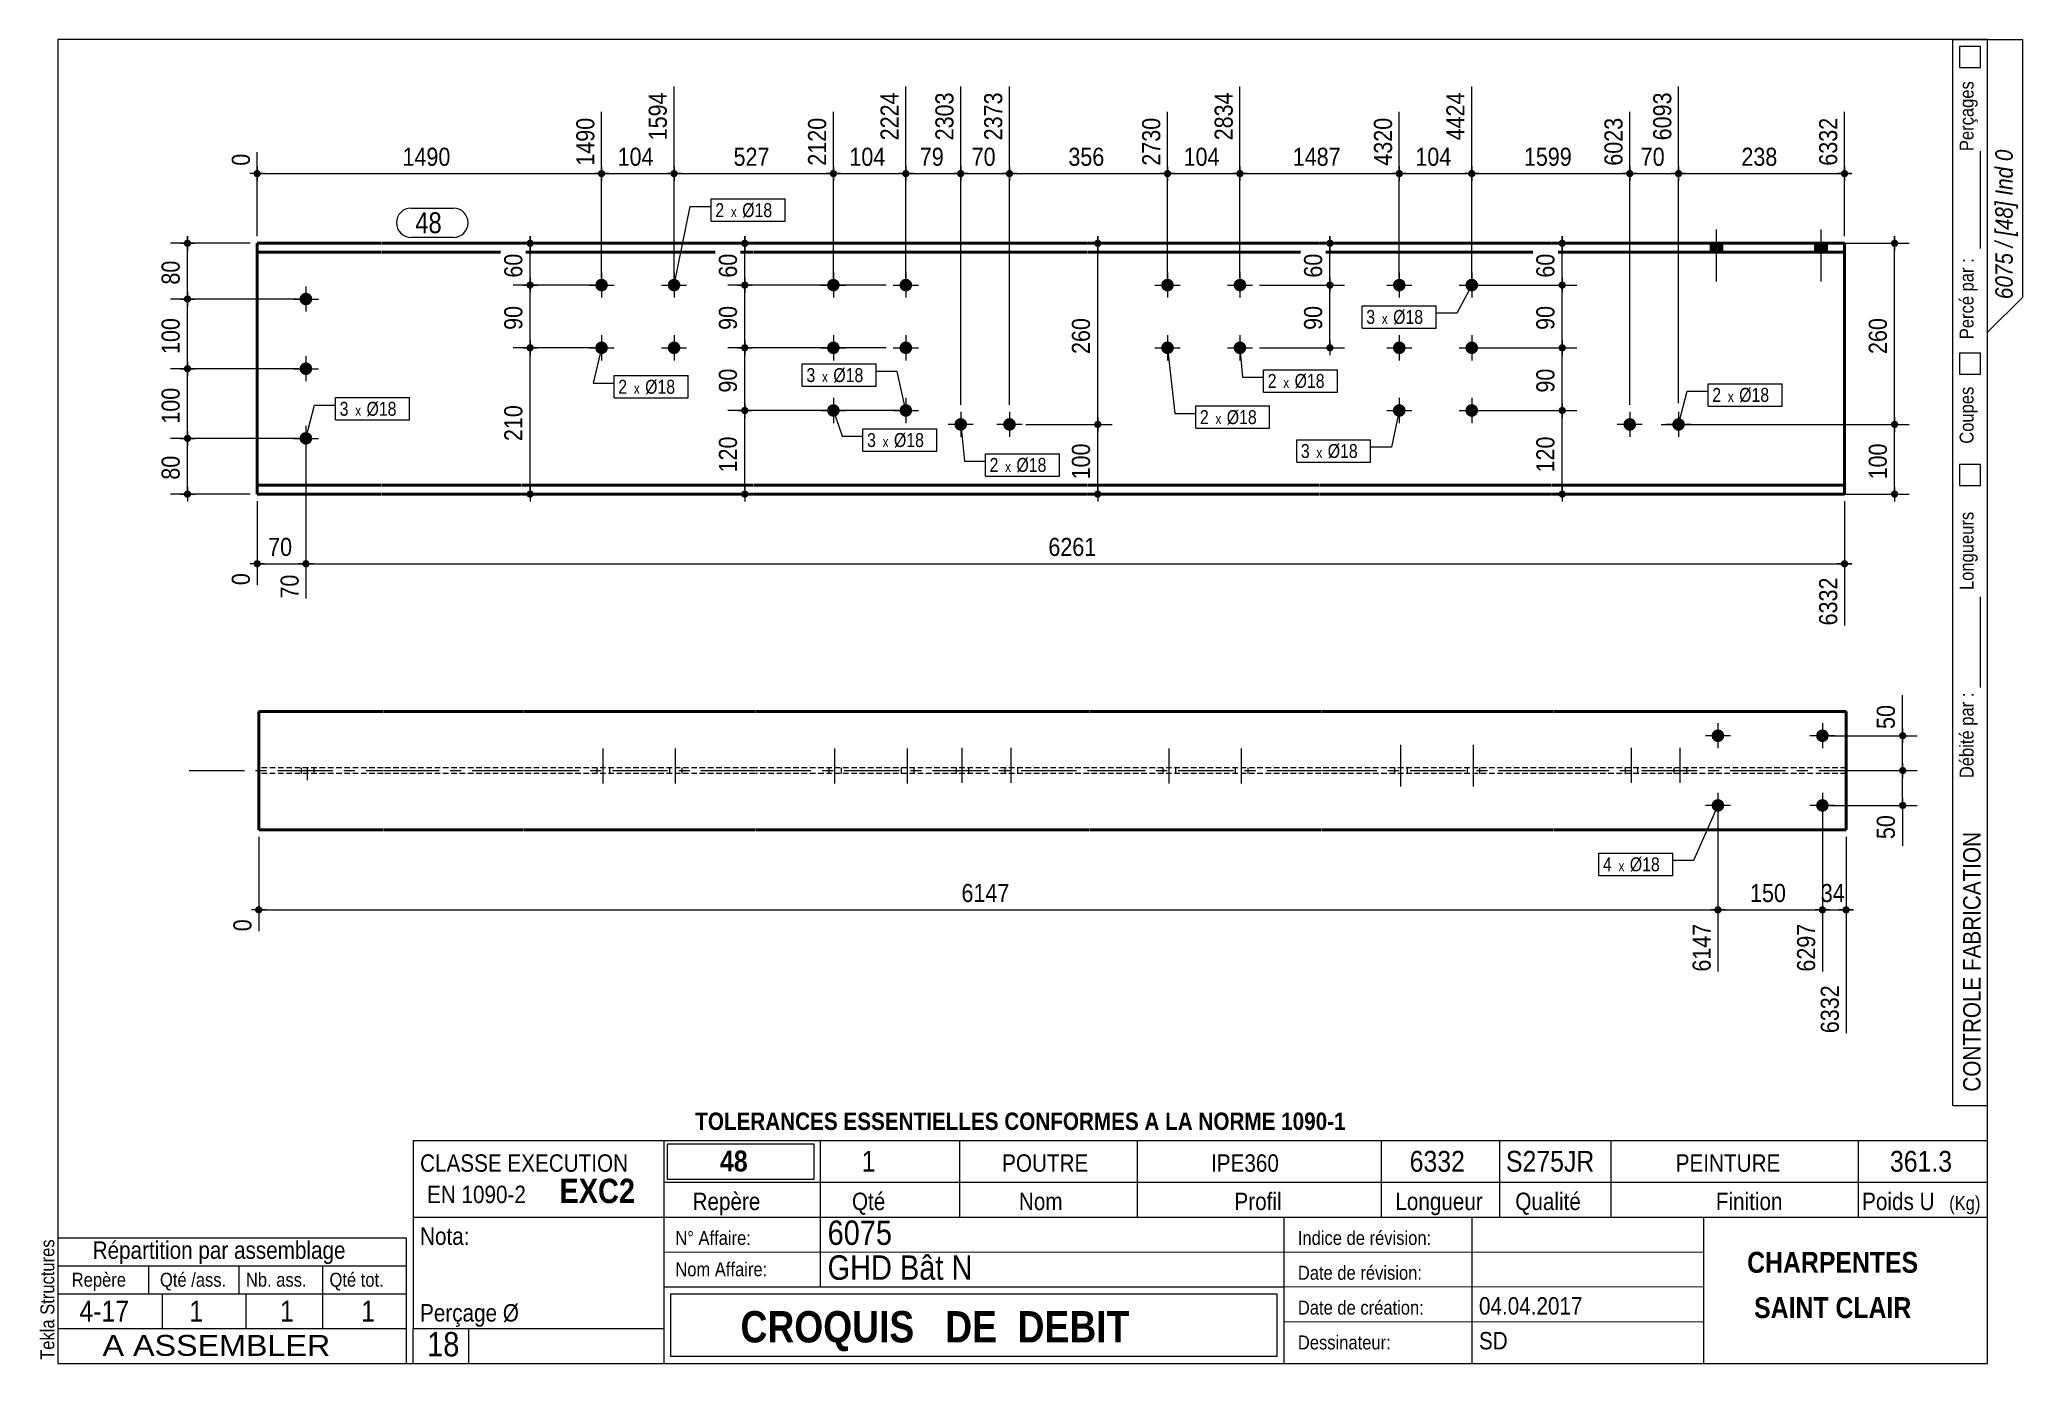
# Model space of a CAD drawing. Header units: millimetres. Extents: x 2 to 287, y 5 to 195.
import ezdxf

# ---------------------------------------------------------------- set-up
doc = ezdxf.new("R2010")
doc.units = ezdxf.units.MM
for name, pattern in [('AXES', [12.7, 7.9375, -1.5875, 1.5875, -1.5875]), ('CACHE2', [1.190625, 0.79375, -0.396875]), ('INTERROMPUX2', [9.525, 6.35, -3.175])]:
    doc.linetypes.add(name, pattern=pattern)
for name, color, linetype, lineweight in [('Autre type objet', 1, 'Continuous', 0), ('Axe', 1, 'Continuous', 0), ('Boulon', 7, 'Continuous', 0), ('Cache', 7, 'Continuous', 0), ('Cotation', 7, 'Continuous', 0), ('Désignation boulon', 3, 'Continuous', 0), ('Feuille dessin', 5, 'Continuous', 0), ('Piece', 2, 'Continuous', 0), ('Repère pièce', 3, 'Continuous', 0)]:
    doc.layers.add(name, color=color, linetype=linetype, lineweight=lineweight)
doc.styles.add('ARIAL', font='ARIAL.TTF')
doc.styles.add('ARIAL_BOLD', font='ARIALBD.TTF')
doc.styles.add('ARIAL_ITALIC', font='ARIALI.TTF')
doc.styles.add('ARIAL_NARROW', font='ARIAL.TTF')
doc.styles.add('COMIC_SANS_MS', font='COMIC.TTF')

# ---------------------------------------------------------------- blocks, each defined once
blk = doc.blocks.new('*A1')
at = {"layer": 'Boulon'}
for points in [[(134.65, 140.67), (134.7, 140.67), (134.74, 140.66), (134.78, 140.65), (134.83, 140.64), (134.87, 140.63), (134.91, 140.62), (134.95, 140.6), (134.99, 140.58), (135.03, 140.56), (135.07, 140.54), (135.11, 140.52), (135.14, 140.49), (135.18, 140.47), (135.21, 140.44), (135.24, 140.41), (135.27, 140.38), (135.3, 140.34), (135.33, 140.31), (135.36, 140.27), (135.38, 140.23), (135.4, 140.2), (135.42, 140.16), (135.44, 140.12), (135.45, 140.07), (135.47, 140.03), (135.48, 139.99), (135.49, 139.95), (135.5, 139.9), (135.5, 139.86), (135.51, 139.82), (135.51, 139.77), (135.51, 139.73), (135.5, 139.68), (135.5, 139.64), (135.49, 139.6), (135.48, 139.55), (135.47, 139.51), (135.45, 139.47), (135.44, 139.43), (135.42, 139.39), (135.4, 139.35), (135.38, 139.31), (135.36, 139.27), (135.33, 139.23), (135.3, 139.2), (135.27, 139.17), (135.24, 139.13), (135.21, 139.1), (135.18, 139.08), (135.14, 139.05), (135.11, 139.02), (135.07, 139), (135.03, 138.98), (134.99, 138.96), (134.95, 138.94), (134.91, 138.92), (134.87, 138.91), (134.83, 138.9), (134.78, 138.89), (134.74, 138.88), (134.7, 138.88), (134.65, 138.87), (134.61, 138.87), (134.56, 138.87), (134.52, 138.88), (134.48, 138.88), (134.43, 138.89), (134.39, 138.9), (134.35, 138.91), (134.3, 138.92), (134.26, 138.94), (134.22, 138.96), (134.18, 138.98), (134.14, 139), (134.11, 139.02), (134.07, 139.05), (134.04, 139.08), (134, 139.1), (133.97, 139.13), (133.94, 139.17), (133.91, 139.2), (133.88, 139.23), (133.86, 139.27), (133.84, 139.31), (133.81, 139.35), (133.79, 139.39), (133.78, 139.43), (133.76, 139.47), (133.75, 139.51), (133.73, 139.55), (133.72, 139.6), (133.72, 139.64), (133.71, 139.68), (133.71, 139.73), (133.71, 139.77), (133.71, 139.82), (133.71, 139.86), (133.72, 139.9), (133.72, 139.95), (133.73, 139.99), (133.75, 140.03), (133.76, 140.07), (133.78, 140.12), (133.79, 140.16), (133.81, 140.2), (133.84, 140.23), (133.86, 140.27), (133.88, 140.31), (133.91, 140.34), (133.94, 140.38), (133.97, 140.41), (134, 140.44), (134.04, 140.47), (134.07, 140.49), (134.11, 140.52), (134.14, 140.54), (134.18, 140.56), (134.22, 140.58), (134.26, 140.6), (134.3, 140.62), (134.35, 140.63), (134.39, 140.64), (134.43, 140.65), (134.48, 140.66), (134.52, 140.67), (134.56, 140.67), (134.61, 140.67)], [(141.65, 140.67), (141.7, 140.67), (141.74, 140.66), (141.78, 140.65), (141.83, 140.64), (141.87, 140.63), (141.91, 140.62), (141.95, 140.6), (141.99, 140.58), (142.03, 140.56), (142.07, 140.54), (142.11, 140.52), (142.14, 140.49), (142.18, 140.47), (142.21, 140.44), (142.24, 140.41), (142.27, 140.38), (142.3, 140.34), (142.33, 140.31), (142.36, 140.27), (142.38, 140.23), (142.4, 140.2), (142.42, 140.16), (142.44, 140.12), (142.45, 140.07), (142.47, 140.03), (142.48, 139.99), (142.49, 139.95), (142.5, 139.9), (142.5, 139.86), (142.51, 139.82), (142.51, 139.77), (142.51, 139.73), (142.5, 139.68), (142.5, 139.64), (142.49, 139.6), (142.48, 139.55), (142.47, 139.51), (142.45, 139.47), (142.44, 139.43), (142.42, 139.39), (142.4, 139.35), (142.38, 139.31), (142.36, 139.27), (142.33, 139.23), (142.3, 139.2), (142.27, 139.17), (142.24, 139.13), (142.21, 139.1), (142.18, 139.08), (142.14, 139.05), (142.11, 139.02), (142.07, 139), (142.03, 138.98), (141.99, 138.96), (141.95, 138.94), (141.91, 138.92), (141.87, 138.91), (141.83, 138.9), (141.78, 138.89), (141.74, 138.88), (141.7, 138.88), (141.65, 138.87), (141.61, 138.87), (141.56, 138.87), (141.52, 138.88), (141.48, 138.88), (141.43, 138.89), (141.39, 138.9), (141.35, 138.91), (141.3, 138.92), (141.26, 138.94), (141.22, 138.96), (141.18, 138.98), (141.14, 139), (141.11, 139.02), (141.07, 139.05), (141.04, 139.08), (141, 139.1), (140.97, 139.13), (140.94, 139.17), (140.91, 139.2), (140.88, 139.23), (140.86, 139.27), (140.84, 139.31), (140.81, 139.35), (140.79, 139.39), (140.78, 139.43), (140.76, 139.47), (140.75, 139.51), (140.73, 139.55), (140.72, 139.6), (140.72, 139.64), (140.71, 139.68), (140.71, 139.73), (140.71, 139.77), (140.71, 139.82), (140.71, 139.86), (140.72, 139.9), (140.72, 139.95), (140.73, 139.99), (140.75, 140.03), (140.76, 140.07), (140.78, 140.12), (140.79, 140.16), (140.81, 140.2), (140.84, 140.23), (140.86, 140.27), (140.88, 140.31), (140.91, 140.34), (140.94, 140.38), (140.97, 140.41), (141, 140.44), (141.04, 140.47), (141.07, 140.49), (141.11, 140.52), (141.14, 140.54), (141.18, 140.56), (141.22, 140.58), (141.26, 140.6), (141.3, 140.62), (141.35, 140.63), (141.39, 140.64), (141.43, 140.65), (141.48, 140.66), (141.52, 140.67), (141.56, 140.67), (141.61, 140.67)]]:
    blk.add_hatch(color=256, dxfattribs=at).paths.add_polyline_path(points, flags=17)
at = {"layer": 'Boulon', "linetype": 'Continuous', "lineweight": 0}
for p, q in [((136.41, 139.77), (132.81, 139.77)), ((134.61, 141.57), (134.61, 137.97)), ((143.41, 139.77), (139.81, 139.77)), ((141.61, 141.57), (141.61, 137.97))]:
    blk.add_line(p, q, dxfattribs=at)
blk = doc.blocks.new('*A2')
at = {"layer": 'Boulon'}
for points in [[(230.69, 140.67), (230.74, 140.67), (230.78, 140.66), (230.83, 140.65), (230.87, 140.64), (230.91, 140.63), (230.95, 140.62), (230.99, 140.6), (231.03, 140.58), (231.07, 140.56), (231.11, 140.54), (231.15, 140.52), (231.19, 140.49), (231.22, 140.47), (231.25, 140.44), (231.29, 140.41), (231.32, 140.38), (231.35, 140.34), (231.37, 140.31), (231.4, 140.27), (231.42, 140.23), (231.44, 140.2), (231.46, 140.16), (231.48, 140.12), (231.5, 140.07), (231.51, 140.03), (231.52, 139.99), (231.53, 139.95), (231.54, 139.9), (231.55, 139.86), (231.55, 139.82), (231.55, 139.77), (231.55, 139.73), (231.55, 139.68), (231.54, 139.64), (231.53, 139.6), (231.52, 139.55), (231.51, 139.51), (231.5, 139.47), (231.48, 139.43), (231.46, 139.39), (231.44, 139.35), (231.42, 139.31), (231.4, 139.27), (231.37, 139.23), (231.35, 139.2), (231.32, 139.17), (231.29, 139.13), (231.25, 139.1), (231.22, 139.08), (231.19, 139.05), (231.15, 139.02), (231.11, 139), (231.07, 138.98), (231.03, 138.96), (230.99, 138.94), (230.95, 138.92), (230.91, 138.91), (230.87, 138.9), (230.83, 138.89), (230.78, 138.88), (230.74, 138.88), (230.69, 138.87), (230.65, 138.87), (230.61, 138.87), (230.56, 138.88), (230.52, 138.88), (230.47, 138.89), (230.43, 138.9), (230.39, 138.91), (230.35, 138.92), (230.31, 138.94), (230.27, 138.96), (230.23, 138.98), (230.19, 139), (230.15, 139.02), (230.11, 139.05), (230.08, 139.08), (230.05, 139.1), (230.01, 139.13), (229.98, 139.17), (229.95, 139.2), (229.93, 139.23), (229.9, 139.27), (229.88, 139.31), (229.86, 139.35), (229.84, 139.39), (229.82, 139.43), (229.8, 139.47), (229.79, 139.51), (229.78, 139.55), (229.77, 139.6), (229.76, 139.64), (229.75, 139.68), (229.75, 139.73), (229.75, 139.77), (229.75, 139.82), (229.75, 139.86), (229.76, 139.9), (229.77, 139.95), (229.78, 139.99), (229.79, 140.03), (229.8, 140.07), (229.82, 140.12), (229.84, 140.16), (229.86, 140.2), (229.88, 140.23), (229.9, 140.27), (229.93, 140.31), (229.95, 140.34), (229.98, 140.38), (230.01, 140.41), (230.05, 140.44), (230.08, 140.47), (230.11, 140.49), (230.15, 140.52), (230.19, 140.54), (230.23, 140.56), (230.27, 140.58), (230.31, 140.6), (230.35, 140.62), (230.39, 140.63), (230.43, 140.64), (230.47, 140.65), (230.52, 140.66), (230.56, 140.67), (230.61, 140.67), (230.65, 140.67)], [(237.69, 140.67), (237.74, 140.67), (237.78, 140.66), (237.83, 140.65), (237.87, 140.64), (237.91, 140.63), (237.95, 140.62), (237.99, 140.6), (238.03, 140.58), (238.07, 140.56), (238.11, 140.54), (238.15, 140.52), (238.19, 140.49), (238.22, 140.47), (238.25, 140.44), (238.29, 140.41), (238.32, 140.38), (238.35, 140.34), (238.37, 140.31), (238.4, 140.27), (238.42, 140.23), (238.44, 140.2), (238.46, 140.16), (238.48, 140.12), (238.5, 140.07), (238.51, 140.03), (238.52, 139.99), (238.53, 139.95), (238.54, 139.9), (238.55, 139.86), (238.55, 139.82), (238.55, 139.77), (238.55, 139.73), (238.55, 139.68), (238.54, 139.64), (238.53, 139.6), (238.52, 139.55), (238.51, 139.51), (238.5, 139.47), (238.48, 139.43), (238.46, 139.39), (238.44, 139.35), (238.42, 139.31), (238.4, 139.27), (238.37, 139.23), (238.35, 139.2), (238.32, 139.17), (238.29, 139.13), (238.25, 139.1), (238.22, 139.08), (238.19, 139.05), (238.15, 139.02), (238.11, 139), (238.07, 138.98), (238.03, 138.96), (237.99, 138.94), (237.95, 138.92), (237.91, 138.91), (237.87, 138.9), (237.83, 138.89), (237.78, 138.88), (237.74, 138.88), (237.69, 138.87), (237.65, 138.87), (237.61, 138.87), (237.56, 138.88), (237.52, 138.88), (237.47, 138.89), (237.43, 138.9), (237.39, 138.91), (237.35, 138.92), (237.31, 138.94), (237.27, 138.96), (237.23, 138.98), (237.19, 139), (237.15, 139.02), (237.11, 139.05), (237.08, 139.08), (237.05, 139.1), (237.01, 139.13), (236.98, 139.17), (236.95, 139.2), (236.93, 139.23), (236.9, 139.27), (236.88, 139.31), (236.86, 139.35), (236.84, 139.39), (236.82, 139.43), (236.8, 139.47), (236.79, 139.51), (236.78, 139.55), (236.77, 139.6), (236.76, 139.64), (236.75, 139.68), (236.75, 139.73), (236.75, 139.77), (236.75, 139.82), (236.75, 139.86), (236.76, 139.9), (236.77, 139.95), (236.78, 139.99), (236.79, 140.03), (236.8, 140.07), (236.82, 140.12), (236.84, 140.16), (236.86, 140.2), (236.88, 140.23), (236.9, 140.27), (236.93, 140.31), (236.95, 140.34), (236.98, 140.38), (237.01, 140.41), (237.05, 140.44), (237.08, 140.47), (237.11, 140.49), (237.15, 140.52), (237.19, 140.54), (237.23, 140.56), (237.27, 140.58), (237.31, 140.6), (237.35, 140.62), (237.39, 140.63), (237.43, 140.64), (237.47, 140.65), (237.52, 140.66), (237.56, 140.67), (237.61, 140.67), (237.65, 140.67)]]:
    blk.add_hatch(color=256, dxfattribs=at).paths.add_polyline_path(points, flags=17)
at = {"layer": 'Boulon', "linetype": 'Continuous', "lineweight": 0}
for p, q in [((232.45, 139.77), (228.85, 139.77)), ((230.65, 141.57), (230.65, 137.97)), ((239.45, 139.77), (235.85, 139.77)), ((237.65, 141.57), (237.65, 137.97))]:
    blk.add_line(p, q, dxfattribs=at)
blk = doc.blocks.new('*A3')
at = {"layer": 'Boulon'}
for points in [[(92.56, 159.82), (92.56, 159.86), (92.57, 159.9), (92.57, 159.95), (92.58, 159.99), (92.6, 160.03), (92.61, 160.07), (92.62, 160.12), (92.64, 160.16), (92.66, 160.2), (92.68, 160.23), (92.71, 160.27), (92.73, 160.31), (92.76, 160.34), (92.79, 160.38), (92.82, 160.41), (92.85, 160.44), (92.89, 160.47), (92.92, 160.49), (92.96, 160.52), (92.99, 160.54), (93.03, 160.56), (93.07, 160.58), (93.11, 160.6), (93.15, 160.62), (93.2, 160.63), (93.24, 160.64), (93.28, 160.65), (93.32, 160.66), (93.37, 160.67), (93.41, 160.67), (93.46, 160.67), (93.5, 160.67), (93.54, 160.67), (93.59, 160.66), (93.63, 160.65), (93.67, 160.64), (93.72, 160.63), (93.76, 160.62), (93.8, 160.6), (93.84, 160.58), (93.88, 160.56), (93.92, 160.54), (93.96, 160.52), (93.99, 160.49), (94.03, 160.47), (94.06, 160.44), (94.09, 160.41), (94.12, 160.38), (94.15, 160.34), (94.18, 160.31), (94.2, 160.27), (94.23, 160.23), (94.25, 160.2), (94.27, 160.16), (94.29, 160.12), (94.3, 160.07), (94.32, 160.03), (94.33, 159.99), (94.34, 159.95), (94.35, 159.9), (94.35, 159.86), (94.36, 159.82), (94.36, 159.77), (94.36, 159.73), (94.35, 159.68), (94.35, 159.64), (94.34, 159.6), (94.33, 159.55), (94.32, 159.51), (94.3, 159.47), (94.29, 159.43), (94.27, 159.39), (94.25, 159.35), (94.23, 159.31), (94.2, 159.27), (94.18, 159.23), (94.15, 159.2), (94.12, 159.17), (94.09, 159.13), (94.06, 159.1), (94.03, 159.08), (93.99, 159.05), (93.96, 159.02), (93.92, 159), (93.88, 158.98), (93.84, 158.96), (93.8, 158.94), (93.76, 158.92), (93.72, 158.91), (93.67, 158.9), (93.63, 158.89), (93.59, 158.88), (93.54, 158.88), (93.5, 158.87), (93.46, 158.87), (93.41, 158.87), (93.37, 158.88), (93.32, 158.88), (93.28, 158.89), (93.24, 158.9), (93.2, 158.91), (93.15, 158.92), (93.11, 158.94), (93.07, 158.96), (93.03, 158.98), (92.99, 159), (92.96, 159.02), (92.92, 159.05), (92.89, 159.08), (92.85, 159.1), (92.82, 159.13), (92.79, 159.17), (92.76, 159.2), (92.73, 159.23), (92.71, 159.27), (92.68, 159.31), (92.66, 159.35), (92.64, 159.39), (92.62, 159.43), (92.61, 159.47), (92.6, 159.51), (92.58, 159.55), (92.57, 159.6), (92.57, 159.64), (92.56, 159.68), (92.56, 159.73), (92.56, 159.77)], [(92.56, 150.82), (92.56, 150.86), (92.57, 150.9), (92.57, 150.95), (92.58, 150.99), (92.6, 151.03), (92.61, 151.07), (92.62, 151.12), (92.64, 151.16), (92.66, 151.2), (92.68, 151.23), (92.71, 151.27), (92.73, 151.31), (92.76, 151.34), (92.79, 151.38), (92.82, 151.41), (92.85, 151.44), (92.89, 151.47), (92.92, 151.49), (92.96, 151.52), (92.99, 151.54), (93.03, 151.56), (93.07, 151.58), (93.11, 151.6), (93.15, 151.62), (93.2, 151.63), (93.24, 151.64), (93.28, 151.65), (93.32, 151.66), (93.37, 151.67), (93.41, 151.67), (93.46, 151.67), (93.5, 151.67), (93.54, 151.67), (93.59, 151.66), (93.63, 151.65), (93.67, 151.64), (93.72, 151.63), (93.76, 151.62), (93.8, 151.6), (93.84, 151.58), (93.88, 151.56), (93.92, 151.54), (93.96, 151.52), (93.99, 151.49), (94.03, 151.47), (94.06, 151.44), (94.09, 151.41), (94.12, 151.38), (94.15, 151.34), (94.18, 151.31), (94.2, 151.27), (94.23, 151.23), (94.25, 151.2), (94.27, 151.16), (94.29, 151.12), (94.3, 151.07), (94.32, 151.03), (94.33, 150.99), (94.34, 150.95), (94.35, 150.9), (94.35, 150.86), (94.36, 150.82), (94.36, 150.77), (94.36, 150.73), (94.35, 150.68), (94.35, 150.64), (94.34, 150.6), (94.33, 150.55), (94.32, 150.51), (94.3, 150.47), (94.29, 150.43), (94.27, 150.39), (94.25, 150.35), (94.23, 150.31), (94.2, 150.27), (94.18, 150.23), (94.15, 150.2), (94.12, 150.17), (94.09, 150.13), (94.06, 150.1), (94.03, 150.08), (93.99, 150.05), (93.96, 150.02), (93.92, 150), (93.88, 149.98), (93.84, 149.96), (93.8, 149.94), (93.76, 149.92), (93.72, 149.91), (93.67, 149.9), (93.63, 149.89), (93.59, 149.88), (93.54, 149.88), (93.5, 149.87), (93.46, 149.87), (93.41, 149.87), (93.37, 149.88), (93.32, 149.88), (93.28, 149.89), (93.24, 149.9), (93.2, 149.91), (93.15, 149.92), (93.11, 149.94), (93.07, 149.96), (93.03, 149.98), (92.99, 150), (92.96, 150.02), (92.92, 150.05), (92.89, 150.08), (92.85, 150.1), (92.82, 150.13), (92.79, 150.17), (92.76, 150.2), (92.73, 150.23), (92.71, 150.27), (92.68, 150.31), (92.66, 150.35), (92.64, 150.39), (92.62, 150.43), (92.61, 150.47), (92.6, 150.51), (92.58, 150.55), (92.57, 150.6), (92.57, 150.64), (92.56, 150.68), (92.56, 150.73), (92.56, 150.77)]]:
    blk.add_hatch(color=256, dxfattribs=at).paths.add_polyline_path(points, flags=17)
at = {"layer": 'Boulon', "linetype": 'Continuous', "lineweight": 0}
for p, q in [((91.66, 159.77), (95.26, 159.77)), ((93.46, 161.57), (93.46, 157.97)), ((93.46, 152.57), (93.46, 148.97)), ((91.66, 150.77), (95.26, 150.77))]:
    blk.add_line(p, q, dxfattribs=at)
blk = doc.blocks.new('*A4')
at = {"layer": 'Boulon'}
for points in [[(82.16, 159.82), (82.16, 159.86), (82.17, 159.9), (82.17, 159.95), (82.18, 159.99), (82.2, 160.03), (82.21, 160.07), (82.22, 160.12), (82.24, 160.16), (82.26, 160.2), (82.28, 160.23), (82.31, 160.27), (82.33, 160.31), (82.36, 160.34), (82.39, 160.38), (82.42, 160.41), (82.45, 160.44), (82.49, 160.47), (82.52, 160.49), (82.56, 160.52), (82.59, 160.54), (82.63, 160.56), (82.67, 160.58), (82.71, 160.6), (82.75, 160.62), (82.8, 160.63), (82.84, 160.64), (82.88, 160.65), (82.92, 160.66), (82.97, 160.67), (83.01, 160.67), (83.06, 160.67), (83.1, 160.67), (83.14, 160.67), (83.19, 160.66), (83.23, 160.65), (83.27, 160.64), (83.32, 160.63), (83.36, 160.62), (83.4, 160.6), (83.44, 160.58), (83.48, 160.56), (83.52, 160.54), (83.56, 160.52), (83.59, 160.49), (83.63, 160.47), (83.66, 160.44), (83.69, 160.41), (83.72, 160.38), (83.75, 160.34), (83.78, 160.31), (83.8, 160.27), (83.83, 160.23), (83.85, 160.2), (83.87, 160.16), (83.89, 160.12), (83.9, 160.07), (83.92, 160.03), (83.93, 159.99), (83.94, 159.95), (83.95, 159.9), (83.95, 159.86), (83.96, 159.82), (83.96, 159.77), (83.96, 159.73), (83.95, 159.68), (83.95, 159.64), (83.94, 159.6), (83.93, 159.55), (83.92, 159.51), (83.9, 159.47), (83.89, 159.43), (83.87, 159.39), (83.85, 159.35), (83.83, 159.31), (83.8, 159.27), (83.78, 159.23), (83.75, 159.2), (83.72, 159.17), (83.69, 159.13), (83.66, 159.1), (83.63, 159.08), (83.59, 159.05), (83.56, 159.02), (83.52, 159), (83.48, 158.98), (83.44, 158.96), (83.4, 158.94), (83.36, 158.92), (83.32, 158.91), (83.27, 158.9), (83.23, 158.89), (83.19, 158.88), (83.14, 158.88), (83.1, 158.87), (83.06, 158.87), (83.01, 158.87), (82.97, 158.88), (82.92, 158.88), (82.88, 158.89), (82.84, 158.9), (82.8, 158.91), (82.75, 158.92), (82.71, 158.94), (82.67, 158.96), (82.63, 158.98), (82.59, 159), (82.56, 159.02), (82.52, 159.05), (82.49, 159.08), (82.45, 159.1), (82.42, 159.13), (82.39, 159.17), (82.36, 159.2), (82.33, 159.23), (82.31, 159.27), (82.28, 159.31), (82.26, 159.35), (82.24, 159.39), (82.22, 159.43), (82.21, 159.47), (82.2, 159.51), (82.18, 159.55), (82.17, 159.6), (82.17, 159.64), (82.16, 159.68), (82.16, 159.73), (82.16, 159.77)], [(82.16, 150.82), (82.16, 150.86), (82.17, 150.9), (82.17, 150.95), (82.18, 150.99), (82.2, 151.03), (82.21, 151.07), (82.22, 151.12), (82.24, 151.16), (82.26, 151.2), (82.28, 151.23), (82.31, 151.27), (82.33, 151.31), (82.36, 151.34), (82.39, 151.38), (82.42, 151.41), (82.45, 151.44), (82.49, 151.47), (82.52, 151.49), (82.56, 151.52), (82.59, 151.54), (82.63, 151.56), (82.67, 151.58), (82.71, 151.6), (82.75, 151.62), (82.8, 151.63), (82.84, 151.64), (82.88, 151.65), (82.92, 151.66), (82.97, 151.67), (83.01, 151.67), (83.06, 151.67), (83.1, 151.67), (83.14, 151.67), (83.19, 151.66), (83.23, 151.65), (83.27, 151.64), (83.32, 151.63), (83.36, 151.62), (83.4, 151.6), (83.44, 151.58), (83.48, 151.56), (83.52, 151.54), (83.56, 151.52), (83.59, 151.49), (83.63, 151.47), (83.66, 151.44), (83.69, 151.41), (83.72, 151.38), (83.75, 151.34), (83.78, 151.31), (83.8, 151.27), (83.83, 151.23), (83.85, 151.2), (83.87, 151.16), (83.89, 151.12), (83.9, 151.07), (83.92, 151.03), (83.93, 150.99), (83.94, 150.95), (83.95, 150.9), (83.95, 150.86), (83.96, 150.82), (83.96, 150.77), (83.96, 150.73), (83.95, 150.68), (83.95, 150.64), (83.94, 150.6), (83.93, 150.55), (83.92, 150.51), (83.9, 150.47), (83.89, 150.43), (83.87, 150.39), (83.85, 150.35), (83.83, 150.31), (83.8, 150.27), (83.78, 150.23), (83.75, 150.2), (83.72, 150.17), (83.69, 150.13), (83.66, 150.1), (83.63, 150.08), (83.59, 150.05), (83.56, 150.02), (83.52, 150), (83.48, 149.98), (83.44, 149.96), (83.4, 149.94), (83.36, 149.92), (83.32, 149.91), (83.27, 149.9), (83.23, 149.89), (83.19, 149.88), (83.14, 149.88), (83.1, 149.87), (83.06, 149.87), (83.01, 149.87), (82.97, 149.88), (82.92, 149.88), (82.88, 149.89), (82.84, 149.9), (82.8, 149.91), (82.75, 149.92), (82.71, 149.94), (82.67, 149.96), (82.63, 149.98), (82.59, 150), (82.56, 150.02), (82.52, 150.05), (82.49, 150.08), (82.45, 150.1), (82.42, 150.13), (82.39, 150.17), (82.36, 150.2), (82.33, 150.23), (82.31, 150.27), (82.28, 150.31), (82.26, 150.35), (82.24, 150.39), (82.22, 150.43), (82.21, 150.47), (82.2, 150.51), (82.18, 150.55), (82.17, 150.6), (82.17, 150.64), (82.16, 150.68), (82.16, 150.73), (82.16, 150.77)]]:
    blk.add_hatch(color=256, dxfattribs=at).paths.add_polyline_path(points, flags=17)
at = {"layer": 'Boulon', "linetype": 'Continuous', "lineweight": 0}
for p, q in [((81.26, 159.77), (84.86, 159.77)), ((83.06, 161.57), (83.06, 157.97)), ((83.06, 152.57), (83.06, 148.97)), ((81.26, 150.77), (84.86, 150.77))]:
    blk.add_line(p, q, dxfattribs=at)
blk = doc.blocks.new('*A5')
at = {"layer": 'Boulon'}
for points in [[(173.79, 159.82), (173.8, 159.86), (173.8, 159.9), (173.81, 159.95), (173.82, 159.99), (173.83, 160.03), (173.85, 160.07), (173.86, 160.12), (173.88, 160.16), (173.9, 160.2), (173.92, 160.23), (173.94, 160.27), (173.97, 160.31), (174, 160.34), (174.03, 160.38), (174.06, 160.41), (174.09, 160.44), (174.12, 160.47), (174.16, 160.49), (174.19, 160.52), (174.23, 160.54), (174.27, 160.56), (174.31, 160.58), (174.35, 160.6), (174.39, 160.62), (174.43, 160.63), (174.47, 160.64), (174.52, 160.65), (174.56, 160.66), (174.6, 160.67), (174.65, 160.67), (174.69, 160.67), (174.74, 160.67), (174.78, 160.67), (174.83, 160.66), (174.87, 160.65), (174.91, 160.64), (174.95, 160.63), (175, 160.62), (175.04, 160.6), (175.08, 160.58), (175.12, 160.56), (175.16, 160.54), (175.19, 160.52), (175.23, 160.49), (175.26, 160.47), (175.3, 160.44), (175.33, 160.41), (175.36, 160.38), (175.39, 160.34), (175.42, 160.31), (175.44, 160.27), (175.47, 160.23), (175.49, 160.2), (175.51, 160.16), (175.52, 160.12), (175.54, 160.07), (175.55, 160.03), (175.57, 159.99), (175.58, 159.95), (175.58, 159.9), (175.59, 159.86), (175.59, 159.82), (175.59, 159.77), (175.59, 159.73), (175.59, 159.68), (175.58, 159.64), (175.58, 159.6), (175.57, 159.55), (175.55, 159.51), (175.54, 159.47), (175.52, 159.43), (175.51, 159.39), (175.49, 159.35), (175.47, 159.31), (175.44, 159.27), (175.42, 159.23), (175.39, 159.2), (175.36, 159.17), (175.33, 159.13), (175.3, 159.1), (175.26, 159.08), (175.23, 159.05), (175.19, 159.02), (175.16, 159), (175.12, 158.98), (175.08, 158.96), (175.04, 158.94), (175, 158.92), (174.95, 158.91), (174.91, 158.9), (174.87, 158.89), (174.83, 158.88), (174.78, 158.88), (174.74, 158.87), (174.69, 158.87), (174.65, 158.87), (174.6, 158.88), (174.56, 158.88), (174.52, 158.89), (174.47, 158.9), (174.43, 158.91), (174.39, 158.92), (174.35, 158.94), (174.31, 158.96), (174.27, 158.98), (174.23, 159), (174.19, 159.02), (174.16, 159.05), (174.12, 159.08), (174.09, 159.1), (174.06, 159.13), (174.03, 159.17), (174, 159.2), (173.97, 159.23), (173.94, 159.27), (173.92, 159.31), (173.9, 159.35), (173.88, 159.39), (173.86, 159.43), (173.85, 159.47), (173.83, 159.51), (173.82, 159.55), (173.81, 159.6), (173.8, 159.64), (173.8, 159.68), (173.79, 159.73), (173.79, 159.77)], [(173.79, 150.82), (173.8, 150.86), (173.8, 150.9), (173.81, 150.95), (173.82, 150.99), (173.83, 151.03), (173.85, 151.07), (173.86, 151.12), (173.88, 151.16), (173.9, 151.2), (173.92, 151.23), (173.94, 151.27), (173.97, 151.31), (174, 151.34), (174.03, 151.38), (174.06, 151.41), (174.09, 151.44), (174.12, 151.47), (174.16, 151.49), (174.19, 151.52), (174.23, 151.54), (174.27, 151.56), (174.31, 151.58), (174.35, 151.6), (174.39, 151.62), (174.43, 151.63), (174.47, 151.64), (174.52, 151.65), (174.56, 151.66), (174.6, 151.67), (174.65, 151.67), (174.69, 151.67), (174.74, 151.67), (174.78, 151.67), (174.83, 151.66), (174.87, 151.65), (174.91, 151.64), (174.95, 151.63), (175, 151.62), (175.04, 151.6), (175.08, 151.58), (175.12, 151.56), (175.16, 151.54), (175.19, 151.52), (175.23, 151.49), (175.26, 151.47), (175.3, 151.44), (175.33, 151.41), (175.36, 151.38), (175.39, 151.34), (175.42, 151.31), (175.44, 151.27), (175.47, 151.23), (175.49, 151.2), (175.51, 151.16), (175.52, 151.12), (175.54, 151.07), (175.55, 151.03), (175.57, 150.99), (175.58, 150.95), (175.58, 150.9), (175.59, 150.86), (175.59, 150.82), (175.59, 150.77), (175.59, 150.73), (175.59, 150.68), (175.58, 150.64), (175.58, 150.6), (175.57, 150.55), (175.55, 150.51), (175.54, 150.47), (175.52, 150.43), (175.51, 150.39), (175.49, 150.35), (175.47, 150.31), (175.44, 150.27), (175.42, 150.23), (175.39, 150.2), (175.36, 150.17), (175.33, 150.13), (175.3, 150.1), (175.26, 150.08), (175.23, 150.05), (175.19, 150.02), (175.16, 150), (175.12, 149.98), (175.08, 149.96), (175.04, 149.94), (175, 149.92), (174.95, 149.91), (174.91, 149.9), (174.87, 149.89), (174.83, 149.88), (174.78, 149.88), (174.74, 149.87), (174.69, 149.87), (174.65, 149.87), (174.6, 149.88), (174.56, 149.88), (174.52, 149.89), (174.47, 149.9), (174.43, 149.91), (174.39, 149.92), (174.35, 149.94), (174.31, 149.96), (174.27, 149.98), (174.23, 150), (174.19, 150.02), (174.16, 150.05), (174.12, 150.08), (174.09, 150.1), (174.06, 150.13), (174.03, 150.17), (174, 150.2), (173.97, 150.23), (173.94, 150.27), (173.92, 150.31), (173.9, 150.35), (173.88, 150.39), (173.86, 150.43), (173.85, 150.47), (173.83, 150.51), (173.82, 150.55), (173.81, 150.6), (173.8, 150.64), (173.8, 150.68), (173.79, 150.73), (173.79, 150.77)]]:
    blk.add_hatch(color=256, dxfattribs=at).paths.add_polyline_path(points, flags=17)
at = {"layer": 'Boulon', "linetype": 'Continuous', "lineweight": 0}
for p, q in [((172.89, 159.77), (176.49, 159.77)), ((174.69, 161.57), (174.69, 157.97)), ((174.69, 152.57), (174.69, 148.97)), ((172.89, 150.77), (176.49, 150.77))]:
    blk.add_line(p, q, dxfattribs=at)
blk = doc.blocks.new('*A6')
at = {"layer": 'Boulon'}
for points in [[(163.39, 159.82), (163.4, 159.86), (163.4, 159.9), (163.41, 159.95), (163.42, 159.99), (163.43, 160.03), (163.45, 160.07), (163.46, 160.12), (163.48, 160.16), (163.5, 160.2), (163.52, 160.23), (163.54, 160.27), (163.57, 160.31), (163.6, 160.34), (163.63, 160.38), (163.66, 160.41), (163.69, 160.44), (163.72, 160.47), (163.76, 160.49), (163.79, 160.52), (163.83, 160.54), (163.87, 160.56), (163.91, 160.58), (163.95, 160.6), (163.99, 160.62), (164.03, 160.63), (164.07, 160.64), (164.12, 160.65), (164.16, 160.66), (164.2, 160.67), (164.25, 160.67), (164.29, 160.67), (164.34, 160.67), (164.38, 160.67), (164.43, 160.66), (164.47, 160.65), (164.51, 160.64), (164.55, 160.63), (164.6, 160.62), (164.64, 160.6), (164.68, 160.58), (164.72, 160.56), (164.76, 160.54), (164.79, 160.52), (164.83, 160.49), (164.86, 160.47), (164.9, 160.44), (164.93, 160.41), (164.96, 160.38), (164.99, 160.34), (165.02, 160.31), (165.04, 160.27), (165.07, 160.23), (165.09, 160.2), (165.11, 160.16), (165.12, 160.12), (165.14, 160.07), (165.15, 160.03), (165.17, 159.99), (165.18, 159.95), (165.18, 159.9), (165.19, 159.86), (165.19, 159.82), (165.19, 159.77), (165.19, 159.73), (165.19, 159.68), (165.18, 159.64), (165.18, 159.6), (165.17, 159.55), (165.15, 159.51), (165.14, 159.47), (165.12, 159.43), (165.11, 159.39), (165.09, 159.35), (165.07, 159.31), (165.04, 159.27), (165.02, 159.23), (164.99, 159.2), (164.96, 159.17), (164.93, 159.13), (164.9, 159.1), (164.86, 159.08), (164.83, 159.05), (164.79, 159.02), (164.76, 159), (164.72, 158.98), (164.68, 158.96), (164.64, 158.94), (164.6, 158.92), (164.55, 158.91), (164.51, 158.9), (164.47, 158.89), (164.43, 158.88), (164.38, 158.88), (164.34, 158.87), (164.29, 158.87), (164.25, 158.87), (164.2, 158.88), (164.16, 158.88), (164.12, 158.89), (164.07, 158.9), (164.03, 158.91), (163.99, 158.92), (163.95, 158.94), (163.91, 158.96), (163.87, 158.98), (163.83, 159), (163.79, 159.02), (163.76, 159.05), (163.72, 159.08), (163.69, 159.1), (163.66, 159.13), (163.63, 159.17), (163.6, 159.2), (163.57, 159.23), (163.54, 159.27), (163.52, 159.31), (163.5, 159.35), (163.48, 159.39), (163.46, 159.43), (163.45, 159.47), (163.43, 159.51), (163.42, 159.55), (163.41, 159.6), (163.4, 159.64), (163.4, 159.68), (163.39, 159.73), (163.39, 159.77)], [(163.39, 150.82), (163.4, 150.86), (163.4, 150.9), (163.41, 150.95), (163.42, 150.99), (163.43, 151.03), (163.45, 151.07), (163.46, 151.12), (163.48, 151.16), (163.5, 151.2), (163.52, 151.23), (163.54, 151.27), (163.57, 151.31), (163.6, 151.34), (163.63, 151.38), (163.66, 151.41), (163.69, 151.44), (163.72, 151.47), (163.76, 151.49), (163.79, 151.52), (163.83, 151.54), (163.87, 151.56), (163.91, 151.58), (163.95, 151.6), (163.99, 151.62), (164.03, 151.63), (164.07, 151.64), (164.12, 151.65), (164.16, 151.66), (164.2, 151.67), (164.25, 151.67), (164.29, 151.67), (164.34, 151.67), (164.38, 151.67), (164.43, 151.66), (164.47, 151.65), (164.51, 151.64), (164.55, 151.63), (164.6, 151.62), (164.64, 151.6), (164.68, 151.58), (164.72, 151.56), (164.76, 151.54), (164.79, 151.52), (164.83, 151.49), (164.86, 151.47), (164.9, 151.44), (164.93, 151.41), (164.96, 151.38), (164.99, 151.34), (165.02, 151.31), (165.04, 151.27), (165.07, 151.23), (165.09, 151.2), (165.11, 151.16), (165.12, 151.12), (165.14, 151.07), (165.15, 151.03), (165.17, 150.99), (165.18, 150.95), (165.18, 150.9), (165.19, 150.86), (165.19, 150.82), (165.19, 150.77), (165.19, 150.73), (165.19, 150.68), (165.18, 150.64), (165.18, 150.6), (165.17, 150.55), (165.15, 150.51), (165.14, 150.47), (165.12, 150.43), (165.11, 150.39), (165.09, 150.35), (165.07, 150.31), (165.04, 150.27), (165.02, 150.23), (164.99, 150.2), (164.96, 150.17), (164.93, 150.13), (164.9, 150.1), (164.86, 150.08), (164.83, 150.05), (164.79, 150.02), (164.76, 150), (164.72, 149.98), (164.68, 149.96), (164.64, 149.94), (164.6, 149.92), (164.55, 149.91), (164.51, 149.9), (164.47, 149.89), (164.43, 149.88), (164.38, 149.88), (164.34, 149.87), (164.29, 149.87), (164.25, 149.87), (164.2, 149.88), (164.16, 149.88), (164.12, 149.89), (164.07, 149.9), (164.03, 149.91), (163.99, 149.92), (163.95, 149.94), (163.91, 149.96), (163.87, 149.98), (163.83, 150), (163.79, 150.02), (163.76, 150.05), (163.72, 150.08), (163.69, 150.1), (163.66, 150.13), (163.63, 150.17), (163.6, 150.2), (163.57, 150.23), (163.54, 150.27), (163.52, 150.31), (163.5, 150.35), (163.48, 150.39), (163.46, 150.43), (163.45, 150.47), (163.43, 150.51), (163.42, 150.55), (163.41, 150.6), (163.4, 150.64), (163.4, 150.68), (163.39, 150.73), (163.39, 150.77)]]:
    blk.add_hatch(color=256, dxfattribs=at).paths.add_polyline_path(points, flags=17)
at = {"layer": 'Boulon', "linetype": 'Continuous', "lineweight": 0}
for p, q in [((162.49, 159.77), (166.09, 159.77)), ((164.29, 161.57), (164.29, 157.97)), ((164.29, 152.57), (164.29, 148.97)), ((162.49, 150.77), (166.09, 150.77))]:
    blk.add_line(p, q, dxfattribs=at)
blk = doc.blocks.new('*A7')
at = {"layer": 'Boulon'}
for points in [[(39.72, 157.82), (39.72, 157.86), (39.72, 157.9), (39.73, 157.95), (39.74, 157.99), (39.75, 158.03), (39.77, 158.07), (39.78, 158.12), (39.8, 158.16), (39.82, 158.2), (39.84, 158.23), (39.87, 158.27), (39.89, 158.31), (39.92, 158.34), (39.95, 158.38), (39.98, 158.41), (40.01, 158.44), (40.04, 158.47), (40.08, 158.49), (40.11, 158.52), (40.15, 158.54), (40.19, 158.56), (40.23, 158.58), (40.27, 158.6), (40.31, 158.62), (40.35, 158.63), (40.4, 158.64), (40.44, 158.65), (40.48, 158.66), (40.53, 158.67), (40.57, 158.67), (40.61, 158.67), (40.66, 158.67), (40.7, 158.67), (40.75, 158.66), (40.79, 158.65), (40.83, 158.64), (40.88, 158.63), (40.92, 158.62), (40.96, 158.6), (41, 158.58), (41.04, 158.56), (41.08, 158.54), (41.11, 158.52), (41.15, 158.49), (41.19, 158.47), (41.22, 158.44), (41.25, 158.41), (41.28, 158.38), (41.31, 158.34), (41.34, 158.31), (41.36, 158.27), (41.39, 158.23), (41.41, 158.2), (41.43, 158.16), (41.45, 158.12), (41.46, 158.07), (41.48, 158.03), (41.49, 157.99), (41.5, 157.95), (41.5, 157.9), (41.51, 157.86), (41.51, 157.82), (41.51, 157.77), (41.51, 157.73), (41.51, 157.68), (41.5, 157.64), (41.5, 157.6), (41.49, 157.55), (41.48, 157.51), (41.46, 157.47), (41.45, 157.43), (41.43, 157.39), (41.41, 157.35), (41.39, 157.31), (41.36, 157.27), (41.34, 157.23), (41.31, 157.2), (41.28, 157.17), (41.25, 157.13), (41.22, 157.1), (41.19, 157.08), (41.15, 157.05), (41.11, 157.02), (41.08, 157), (41.04, 156.98), (41, 156.96), (40.96, 156.94), (40.92, 156.92), (40.88, 156.91), (40.83, 156.9), (40.79, 156.89), (40.75, 156.88), (40.7, 156.88), (40.66, 156.87), (40.61, 156.87), (40.57, 156.87), (40.53, 156.88), (40.48, 156.88), (40.44, 156.89), (40.4, 156.9), (40.35, 156.91), (40.31, 156.92), (40.27, 156.94), (40.23, 156.96), (40.19, 156.98), (40.15, 157), (40.11, 157.02), (40.08, 157.05), (40.04, 157.08), (40.01, 157.1), (39.98, 157.13), (39.95, 157.17), (39.92, 157.2), (39.89, 157.23), (39.87, 157.27), (39.84, 157.31), (39.82, 157.35), (39.8, 157.39), (39.78, 157.43), (39.77, 157.47), (39.75, 157.51), (39.74, 157.55), (39.73, 157.6), (39.72, 157.64), (39.72, 157.68), (39.72, 157.73), (39.71, 157.77)], [(39.72, 147.82), (39.72, 147.86), (39.72, 147.9), (39.73, 147.95), (39.74, 147.99), (39.75, 148.03), (39.77, 148.07), (39.78, 148.12), (39.8, 148.16), (39.82, 148.2), (39.84, 148.23), (39.87, 148.27), (39.89, 148.31), (39.92, 148.34), (39.95, 148.38), (39.98, 148.41), (40.01, 148.44), (40.04, 148.47), (40.08, 148.49), (40.11, 148.52), (40.15, 148.54), (40.19, 148.56), (40.23, 148.58), (40.27, 148.6), (40.31, 148.62), (40.35, 148.63), (40.4, 148.64), (40.44, 148.65), (40.48, 148.66), (40.53, 148.67), (40.57, 148.67), (40.61, 148.67), (40.66, 148.67), (40.7, 148.67), (40.75, 148.66), (40.79, 148.65), (40.83, 148.64), (40.88, 148.63), (40.92, 148.62), (40.96, 148.6), (41, 148.58), (41.04, 148.56), (41.08, 148.54), (41.11, 148.52), (41.15, 148.49), (41.19, 148.47), (41.22, 148.44), (41.25, 148.41), (41.28, 148.38), (41.31, 148.34), (41.34, 148.31), (41.36, 148.27), (41.39, 148.23), (41.41, 148.2), (41.43, 148.16), (41.45, 148.12), (41.46, 148.07), (41.48, 148.03), (41.49, 147.99), (41.5, 147.95), (41.5, 147.9), (41.51, 147.86), (41.51, 147.82), (41.51, 147.77), (41.51, 147.73), (41.51, 147.68), (41.5, 147.64), (41.5, 147.6), (41.49, 147.55), (41.48, 147.51), (41.46, 147.47), (41.45, 147.43), (41.43, 147.39), (41.41, 147.35), (41.39, 147.31), (41.36, 147.27), (41.34, 147.23), (41.31, 147.2), (41.28, 147.17), (41.25, 147.13), (41.22, 147.1), (41.19, 147.08), (41.15, 147.05), (41.11, 147.02), (41.08, 147), (41.04, 146.98), (41, 146.96), (40.96, 146.94), (40.92, 146.92), (40.88, 146.91), (40.83, 146.9), (40.79, 146.89), (40.75, 146.88), (40.7, 146.88), (40.66, 146.87), (40.61, 146.87), (40.57, 146.87), (40.53, 146.88), (40.48, 146.88), (40.44, 146.89), (40.4, 146.9), (40.35, 146.91), (40.31, 146.92), (40.27, 146.94), (40.23, 146.96), (40.19, 146.98), (40.15, 147), (40.11, 147.02), (40.08, 147.05), (40.04, 147.08), (40.01, 147.1), (39.98, 147.13), (39.95, 147.17), (39.92, 147.2), (39.89, 147.23), (39.87, 147.27), (39.84, 147.31), (39.82, 147.35), (39.8, 147.39), (39.78, 147.43), (39.77, 147.47), (39.75, 147.51), (39.74, 147.55), (39.73, 147.6), (39.72, 147.64), (39.72, 147.68), (39.72, 147.73), (39.71, 147.77)], [(39.72, 137.82), (39.72, 137.86), (39.72, 137.9), (39.73, 137.95), (39.74, 137.99), (39.75, 138.03), (39.77, 138.07), (39.78, 138.12), (39.8, 138.16), (39.82, 138.2), (39.84, 138.23), (39.87, 138.27), (39.89, 138.31), (39.92, 138.34), (39.95, 138.38), (39.98, 138.41), (40.01, 138.44), (40.04, 138.47), (40.08, 138.49), (40.11, 138.52), (40.15, 138.54), (40.19, 138.56), (40.23, 138.58), (40.27, 138.6), (40.31, 138.62), (40.35, 138.63), (40.4, 138.64), (40.44, 138.65), (40.48, 138.66), (40.53, 138.67), (40.57, 138.67), (40.61, 138.67), (40.66, 138.67), (40.7, 138.67), (40.75, 138.66), (40.79, 138.65), (40.83, 138.64), (40.88, 138.63), (40.92, 138.62), (40.96, 138.6), (41, 138.58), (41.04, 138.56), (41.08, 138.54), (41.11, 138.52), (41.15, 138.49), (41.19, 138.47), (41.22, 138.44), (41.25, 138.41), (41.28, 138.38), (41.31, 138.34), (41.34, 138.31), (41.36, 138.27), (41.39, 138.23), (41.41, 138.2), (41.43, 138.16), (41.45, 138.12), (41.46, 138.07), (41.48, 138.03), (41.49, 137.99), (41.5, 137.95), (41.5, 137.9), (41.51, 137.86), (41.51, 137.82), (41.51, 137.77), (41.51, 137.73), (41.51, 137.68), (41.5, 137.64), (41.5, 137.6), (41.49, 137.55), (41.48, 137.51), (41.46, 137.47), (41.45, 137.43), (41.43, 137.39), (41.41, 137.35), (41.39, 137.31), (41.36, 137.27), (41.34, 137.23), (41.31, 137.2), (41.28, 137.17), (41.25, 137.13), (41.22, 137.1), (41.19, 137.08), (41.15, 137.05), (41.11, 137.02), (41.08, 137), (41.04, 136.98), (41, 136.96), (40.96, 136.94), (40.92, 136.92), (40.88, 136.91), (40.83, 136.9), (40.79, 136.89), (40.75, 136.88), (40.7, 136.88), (40.66, 136.87), (40.61, 136.87), (40.57, 136.87), (40.53, 136.88), (40.48, 136.88), (40.44, 136.89), (40.4, 136.9), (40.35, 136.91), (40.31, 136.92), (40.27, 136.94), (40.23, 136.96), (40.19, 136.98), (40.15, 137), (40.11, 137.02), (40.08, 137.05), (40.04, 137.08), (40.01, 137.1), (39.98, 137.13), (39.95, 137.17), (39.92, 137.2), (39.89, 137.23), (39.87, 137.27), (39.84, 137.31), (39.82, 137.35), (39.8, 137.39), (39.78, 137.43), (39.77, 137.47), (39.75, 137.51), (39.74, 137.55), (39.73, 137.6), (39.72, 137.64), (39.72, 137.68), (39.72, 137.73), (39.71, 137.77)]]:
    blk.add_hatch(color=256, dxfattribs=at).paths.add_polyline_path(points, flags=17)
at = {"layer": 'Boulon', "linetype": 'Continuous', "lineweight": 0}
for p, q in [((40.61, 159.57), (40.61, 155.97)), ((38.81, 157.77), (42.41, 157.77)), ((40.61, 149.57), (40.61, 145.97)), ((38.81, 147.77), (42.41, 147.77)), ((40.61, 139.57), (40.61, 135.97)), ((38.81, 137.77), (42.41, 137.77))]:
    blk.add_line(p, q, dxfattribs=at)
blk = doc.blocks.new('*A8')
at = {"layer": 'Boulon'}
for points in [[(242.17, 164.5), (242.17, 165.77), (243.97, 165.77), (243.97, 164.5)], [(242.17, 164.5), (242.17, 165.77), (243.97, 165.77), (243.97, 164.5)], [(257.17, 164.5), (257.17, 165.77), (258.97, 165.77), (258.97, 164.5)], [(257.17, 164.5), (257.17, 165.77), (258.97, 165.77), (258.97, 164.5)]]:
    blk.add_hatch(color=256, dxfattribs=at).paths.add_polyline_path(points, flags=17)
at = {"layer": 'Boulon', "linetype": 'Continuous', "lineweight": 0}
for p, q in [((242.17, 165.77), (242.17, 164.5)), ((242.17, 165.77), (242.17, 164.5)), ((243.07, 167.77), (243.07, 160.27)), ((243.07, 167.77), (243.07, 160.27)), ((243.97, 165.77), (243.97, 164.5)), ((243.97, 165.77), (243.97, 164.5)), ((257.17, 165.77), (257.17, 164.5)), ((257.17, 165.77), (257.17, 164.5)), ((258.07, 167.77), (258.07, 160.27)), ((258.07, 167.77), (258.07, 160.27)), ((258.97, 165.77), (258.97, 164.5)), ((258.97, 165.77), (258.97, 164.5))]:
    blk.add_line(p, q, dxfattribs=at)
blk = doc.blocks.new('*A9')
at = {"layer": 'Boulon'}
blk.add_hatch(color=256, dxfattribs=at).paths.add_polyline_path([(125.83, 141.82), (125.83, 141.86), (125.84, 141.9), (125.84, 141.95), (125.85, 141.99), (125.87, 142.03), (125.88, 142.07), (125.9, 142.12), (125.91, 142.16), (125.93, 142.2), (125.96, 142.23), (125.98, 142.27), (126, 142.31), (126.03, 142.34), (126.06, 142.38), (126.09, 142.41), (126.12, 142.44), (126.16, 142.47), (126.19, 142.49), (126.23, 142.52), (126.26, 142.54), (126.3, 142.56), (126.34, 142.58), (126.38, 142.6), (126.42, 142.62), (126.47, 142.63), (126.51, 142.64), (126.55, 142.65), (126.6, 142.66), (126.64, 142.67), (126.68, 142.67), (126.73, 142.67), (126.77, 142.67), (126.82, 142.67), (126.86, 142.66), (126.9, 142.65), (126.95, 142.64), (126.99, 142.63), (127.03, 142.62), (127.07, 142.6), (127.11, 142.58), (127.15, 142.56), (127.19, 142.54), (127.23, 142.52), (127.26, 142.49), (127.3, 142.47), (127.33, 142.44), (127.36, 142.41), (127.39, 142.38), (127.42, 142.34), (127.45, 142.31), (127.48, 142.27), (127.5, 142.23), (127.52, 142.2), (127.54, 142.16), (127.56, 142.12), (127.57, 142.07), (127.59, 142.03), (127.6, 141.99), (127.61, 141.95), (127.62, 141.9), (127.62, 141.86), (127.63, 141.82), (127.63, 141.77), (127.63, 141.73), (127.62, 141.68), (127.62, 141.64), (127.61, 141.6), (127.6, 141.55), (127.59, 141.51), (127.57, 141.47), (127.56, 141.43), (127.54, 141.39), (127.52, 141.35), (127.5, 141.31), (127.48, 141.27), (127.45, 141.23), (127.42, 141.2), (127.39, 141.17), (127.36, 141.13), (127.33, 141.1), (127.3, 141.08), (127.26, 141.05), (127.23, 141.02), (127.19, 141), (127.15, 140.98), (127.11, 140.96), (127.07, 140.94), (127.03, 140.92), (126.99, 140.91), (126.95, 140.9), (126.9, 140.89), (126.86, 140.88), (126.82, 140.88), (126.77, 140.87), (126.73, 140.87), (126.68, 140.87), (126.64, 140.88), (126.6, 140.88), (126.55, 140.89), (126.51, 140.9), (126.47, 140.91), (126.42, 140.92), (126.38, 140.94), (126.34, 140.96), (126.3, 140.98), (126.26, 141), (126.23, 141.02), (126.19, 141.05), (126.16, 141.08), (126.12, 141.1), (126.09, 141.13), (126.06, 141.17), (126.03, 141.2), (126, 141.23), (125.98, 141.27), (125.96, 141.31), (125.93, 141.35), (125.91, 141.39), (125.9, 141.43), (125.88, 141.47), (125.87, 141.51), (125.85, 141.55), (125.84, 141.6), (125.84, 141.64), (125.83, 141.68), (125.83, 141.73), (125.83, 141.77)], flags=17)
at = {"layer": 'Boulon', "linetype": 'Continuous', "lineweight": 0}
for p, q in [((126.73, 143.57), (126.73, 139.97)), ((124.93, 141.77), (128.53, 141.77))]:
    blk.add_line(p, q, dxfattribs=at)
blk = doc.blocks.new('*A10')
at = {"layer": 'Boulon'}
blk.add_hatch(color=256, dxfattribs=at).paths.add_polyline_path([(115.43, 141.82), (115.43, 141.86), (115.44, 141.9), (115.44, 141.95), (115.45, 141.99), (115.47, 142.03), (115.48, 142.07), (115.5, 142.12), (115.51, 142.16), (115.53, 142.2), (115.56, 142.23), (115.58, 142.27), (115.6, 142.31), (115.63, 142.34), (115.66, 142.38), (115.69, 142.41), (115.72, 142.44), (115.76, 142.47), (115.79, 142.49), (115.83, 142.52), (115.86, 142.54), (115.9, 142.56), (115.94, 142.58), (115.98, 142.6), (116.02, 142.62), (116.07, 142.63), (116.11, 142.64), (116.15, 142.65), (116.2, 142.66), (116.24, 142.67), (116.28, 142.67), (116.33, 142.67), (116.37, 142.67), (116.42, 142.67), (116.46, 142.66), (116.5, 142.65), (116.55, 142.64), (116.59, 142.63), (116.63, 142.62), (116.67, 142.6), (116.71, 142.58), (116.75, 142.56), (116.79, 142.54), (116.83, 142.52), (116.86, 142.49), (116.9, 142.47), (116.93, 142.44), (116.96, 142.41), (116.99, 142.38), (117.02, 142.34), (117.05, 142.31), (117.08, 142.27), (117.1, 142.23), (117.12, 142.2), (117.14, 142.16), (117.16, 142.12), (117.17, 142.07), (117.19, 142.03), (117.2, 141.99), (117.21, 141.95), (117.22, 141.9), (117.22, 141.86), (117.23, 141.82), (117.23, 141.77), (117.23, 141.73), (117.22, 141.68), (117.22, 141.64), (117.21, 141.6), (117.2, 141.55), (117.19, 141.51), (117.17, 141.47), (117.16, 141.43), (117.14, 141.39), (117.12, 141.35), (117.1, 141.31), (117.08, 141.27), (117.05, 141.23), (117.02, 141.2), (116.99, 141.17), (116.96, 141.13), (116.93, 141.1), (116.9, 141.08), (116.86, 141.05), (116.83, 141.02), (116.79, 141), (116.75, 140.98), (116.71, 140.96), (116.67, 140.94), (116.63, 140.92), (116.59, 140.91), (116.55, 140.9), (116.5, 140.89), (116.46, 140.88), (116.42, 140.88), (116.37, 140.87), (116.33, 140.87), (116.28, 140.87), (116.24, 140.88), (116.2, 140.88), (116.15, 140.89), (116.11, 140.9), (116.07, 140.91), (116.02, 140.92), (115.98, 140.94), (115.94, 140.96), (115.9, 140.98), (115.86, 141), (115.83, 141.02), (115.79, 141.05), (115.76, 141.08), (115.72, 141.1), (115.69, 141.13), (115.66, 141.17), (115.63, 141.2), (115.6, 141.23), (115.58, 141.27), (115.56, 141.31), (115.53, 141.35), (115.51, 141.39), (115.5, 141.43), (115.48, 141.47), (115.47, 141.51), (115.45, 141.55), (115.44, 141.6), (115.44, 141.64), (115.43, 141.68), (115.43, 141.73), (115.43, 141.77)], flags=17)
at = {"layer": 'Boulon', "linetype": 'Continuous', "lineweight": 0}
for p, q in [((116.33, 143.57), (116.33, 139.97)), ((114.53, 141.77), (118.13, 141.77))]:
    blk.add_line(p, q, dxfattribs=at)
blk = doc.blocks.new('*A11')
at = {"layer": 'Boulon'}
for points in [[(125.83, 159.82), (125.83, 159.86), (125.84, 159.9), (125.84, 159.95), (125.85, 159.99), (125.87, 160.03), (125.88, 160.07), (125.9, 160.12), (125.91, 160.16), (125.93, 160.2), (125.96, 160.23), (125.98, 160.27), (126, 160.31), (126.03, 160.34), (126.06, 160.38), (126.09, 160.41), (126.12, 160.44), (126.16, 160.47), (126.19, 160.49), (126.23, 160.52), (126.26, 160.54), (126.3, 160.56), (126.34, 160.58), (126.38, 160.6), (126.42, 160.62), (126.47, 160.63), (126.51, 160.64), (126.55, 160.65), (126.6, 160.66), (126.64, 160.67), (126.68, 160.67), (126.73, 160.67), (126.77, 160.67), (126.82, 160.67), (126.86, 160.66), (126.9, 160.65), (126.95, 160.64), (126.99, 160.63), (127.03, 160.62), (127.07, 160.6), (127.11, 160.58), (127.15, 160.56), (127.19, 160.54), (127.23, 160.52), (127.26, 160.49), (127.3, 160.47), (127.33, 160.44), (127.36, 160.41), (127.39, 160.38), (127.42, 160.34), (127.45, 160.31), (127.48, 160.27), (127.5, 160.23), (127.52, 160.2), (127.54, 160.16), (127.56, 160.12), (127.57, 160.07), (127.59, 160.03), (127.6, 159.99), (127.61, 159.95), (127.62, 159.9), (127.62, 159.86), (127.63, 159.82), (127.63, 159.77), (127.63, 159.73), (127.62, 159.68), (127.62, 159.64), (127.61, 159.6), (127.6, 159.55), (127.59, 159.51), (127.57, 159.47), (127.56, 159.43), (127.54, 159.39), (127.52, 159.35), (127.5, 159.31), (127.48, 159.27), (127.45, 159.23), (127.42, 159.2), (127.39, 159.17), (127.36, 159.13), (127.33, 159.1), (127.3, 159.08), (127.26, 159.05), (127.23, 159.02), (127.19, 159), (127.15, 158.98), (127.11, 158.96), (127.07, 158.94), (127.03, 158.92), (126.99, 158.91), (126.95, 158.9), (126.9, 158.89), (126.86, 158.88), (126.82, 158.88), (126.77, 158.87), (126.73, 158.87), (126.68, 158.87), (126.64, 158.88), (126.6, 158.88), (126.55, 158.89), (126.51, 158.9), (126.47, 158.91), (126.42, 158.92), (126.38, 158.94), (126.34, 158.96), (126.3, 158.98), (126.26, 159), (126.23, 159.02), (126.19, 159.05), (126.16, 159.08), (126.12, 159.1), (126.09, 159.13), (126.06, 159.17), (126.03, 159.2), (126, 159.23), (125.98, 159.27), (125.96, 159.31), (125.93, 159.35), (125.91, 159.39), (125.9, 159.43), (125.88, 159.47), (125.87, 159.51), (125.85, 159.55), (125.84, 159.6), (125.84, 159.64), (125.83, 159.68), (125.83, 159.73), (125.83, 159.77)], [(125.83, 150.82), (125.83, 150.86), (125.84, 150.9), (125.84, 150.95), (125.85, 150.99), (125.87, 151.03), (125.88, 151.07), (125.9, 151.12), (125.91, 151.16), (125.93, 151.2), (125.96, 151.23), (125.98, 151.27), (126, 151.31), (126.03, 151.34), (126.06, 151.38), (126.09, 151.41), (126.12, 151.44), (126.16, 151.47), (126.19, 151.49), (126.23, 151.52), (126.26, 151.54), (126.3, 151.56), (126.34, 151.58), (126.38, 151.6), (126.42, 151.62), (126.47, 151.63), (126.51, 151.64), (126.55, 151.65), (126.6, 151.66), (126.64, 151.67), (126.68, 151.67), (126.73, 151.67), (126.77, 151.67), (126.82, 151.67), (126.86, 151.66), (126.9, 151.65), (126.95, 151.64), (126.99, 151.63), (127.03, 151.62), (127.07, 151.6), (127.11, 151.58), (127.15, 151.56), (127.19, 151.54), (127.23, 151.52), (127.26, 151.49), (127.3, 151.47), (127.33, 151.44), (127.36, 151.41), (127.39, 151.38), (127.42, 151.34), (127.45, 151.31), (127.48, 151.27), (127.5, 151.23), (127.52, 151.2), (127.54, 151.16), (127.56, 151.12), (127.57, 151.07), (127.59, 151.03), (127.6, 150.99), (127.61, 150.95), (127.62, 150.9), (127.62, 150.86), (127.63, 150.82), (127.63, 150.77), (127.63, 150.73), (127.62, 150.68), (127.62, 150.64), (127.61, 150.6), (127.6, 150.55), (127.59, 150.51), (127.57, 150.47), (127.56, 150.43), (127.54, 150.39), (127.52, 150.35), (127.5, 150.31), (127.48, 150.27), (127.45, 150.23), (127.42, 150.2), (127.39, 150.17), (127.36, 150.13), (127.33, 150.1), (127.3, 150.08), (127.26, 150.05), (127.23, 150.02), (127.19, 150), (127.15, 149.98), (127.11, 149.96), (127.07, 149.94), (127.03, 149.92), (126.99, 149.91), (126.95, 149.9), (126.9, 149.89), (126.86, 149.88), (126.82, 149.88), (126.77, 149.87), (126.73, 149.87), (126.68, 149.87), (126.64, 149.88), (126.6, 149.88), (126.55, 149.89), (126.51, 149.9), (126.47, 149.91), (126.42, 149.92), (126.38, 149.94), (126.34, 149.96), (126.3, 149.98), (126.26, 150), (126.23, 150.02), (126.19, 150.05), (126.16, 150.08), (126.12, 150.1), (126.09, 150.13), (126.06, 150.17), (126.03, 150.2), (126, 150.23), (125.98, 150.27), (125.96, 150.31), (125.93, 150.35), (125.91, 150.39), (125.9, 150.43), (125.88, 150.47), (125.87, 150.51), (125.85, 150.55), (125.84, 150.6), (125.84, 150.64), (125.83, 150.68), (125.83, 150.73), (125.83, 150.77)]]:
    blk.add_hatch(color=256, dxfattribs=at).paths.add_polyline_path(points, flags=17)
at = {"layer": 'Boulon', "linetype": 'Continuous', "lineweight": 0}
for p, q in [((124.93, 159.77), (128.53, 159.77)), ((126.73, 161.57), (126.73, 157.97)), ((126.73, 152.57), (126.73, 148.97)), ((124.93, 150.77), (128.53, 150.77))]:
    blk.add_line(p, q, dxfattribs=at)
blk = doc.blocks.new('*A12')
at = {"layer": 'Boulon'}
for points in [[(115.43, 159.82), (115.43, 159.86), (115.44, 159.9), (115.44, 159.95), (115.45, 159.99), (115.47, 160.03), (115.48, 160.07), (115.5, 160.12), (115.51, 160.16), (115.53, 160.2), (115.56, 160.23), (115.58, 160.27), (115.6, 160.31), (115.63, 160.34), (115.66, 160.38), (115.69, 160.41), (115.72, 160.44), (115.76, 160.47), (115.79, 160.49), (115.83, 160.52), (115.86, 160.54), (115.9, 160.56), (115.94, 160.58), (115.98, 160.6), (116.02, 160.62), (116.07, 160.63), (116.11, 160.64), (116.15, 160.65), (116.2, 160.66), (116.24, 160.67), (116.28, 160.67), (116.33, 160.67), (116.37, 160.67), (116.42, 160.67), (116.46, 160.66), (116.5, 160.65), (116.55, 160.64), (116.59, 160.63), (116.63, 160.62), (116.67, 160.6), (116.71, 160.58), (116.75, 160.56), (116.79, 160.54), (116.83, 160.52), (116.86, 160.49), (116.9, 160.47), (116.93, 160.44), (116.96, 160.41), (116.99, 160.38), (117.02, 160.34), (117.05, 160.31), (117.08, 160.27), (117.1, 160.23), (117.12, 160.2), (117.14, 160.16), (117.16, 160.12), (117.17, 160.07), (117.19, 160.03), (117.2, 159.99), (117.21, 159.95), (117.22, 159.9), (117.22, 159.86), (117.23, 159.82), (117.23, 159.77), (117.23, 159.73), (117.22, 159.68), (117.22, 159.64), (117.21, 159.6), (117.2, 159.55), (117.19, 159.51), (117.17, 159.47), (117.16, 159.43), (117.14, 159.39), (117.12, 159.35), (117.1, 159.31), (117.08, 159.27), (117.05, 159.23), (117.02, 159.2), (116.99, 159.17), (116.96, 159.13), (116.93, 159.1), (116.9, 159.08), (116.86, 159.05), (116.83, 159.02), (116.79, 159), (116.75, 158.98), (116.71, 158.96), (116.67, 158.94), (116.63, 158.92), (116.59, 158.91), (116.55, 158.9), (116.5, 158.89), (116.46, 158.88), (116.42, 158.88), (116.37, 158.87), (116.33, 158.87), (116.28, 158.87), (116.24, 158.88), (116.2, 158.88), (116.15, 158.89), (116.11, 158.9), (116.07, 158.91), (116.02, 158.92), (115.98, 158.94), (115.94, 158.96), (115.9, 158.98), (115.86, 159), (115.83, 159.02), (115.79, 159.05), (115.76, 159.08), (115.72, 159.1), (115.69, 159.13), (115.66, 159.17), (115.63, 159.2), (115.6, 159.23), (115.58, 159.27), (115.56, 159.31), (115.53, 159.35), (115.51, 159.39), (115.5, 159.43), (115.48, 159.47), (115.47, 159.51), (115.45, 159.55), (115.44, 159.6), (115.44, 159.64), (115.43, 159.68), (115.43, 159.73), (115.43, 159.77)], [(115.43, 150.82), (115.43, 150.86), (115.44, 150.9), (115.44, 150.95), (115.45, 150.99), (115.47, 151.03), (115.48, 151.07), (115.5, 151.12), (115.51, 151.16), (115.53, 151.2), (115.56, 151.23), (115.58, 151.27), (115.6, 151.31), (115.63, 151.34), (115.66, 151.38), (115.69, 151.41), (115.72, 151.44), (115.76, 151.47), (115.79, 151.49), (115.83, 151.52), (115.86, 151.54), (115.9, 151.56), (115.94, 151.58), (115.98, 151.6), (116.02, 151.62), (116.07, 151.63), (116.11, 151.64), (116.15, 151.65), (116.2, 151.66), (116.24, 151.67), (116.28, 151.67), (116.33, 151.67), (116.37, 151.67), (116.42, 151.67), (116.46, 151.66), (116.5, 151.65), (116.55, 151.64), (116.59, 151.63), (116.63, 151.62), (116.67, 151.6), (116.71, 151.58), (116.75, 151.56), (116.79, 151.54), (116.83, 151.52), (116.86, 151.49), (116.9, 151.47), (116.93, 151.44), (116.96, 151.41), (116.99, 151.38), (117.02, 151.34), (117.05, 151.31), (117.08, 151.27), (117.1, 151.23), (117.12, 151.2), (117.14, 151.16), (117.16, 151.12), (117.17, 151.07), (117.19, 151.03), (117.2, 150.99), (117.21, 150.95), (117.22, 150.9), (117.22, 150.86), (117.23, 150.82), (117.23, 150.77), (117.23, 150.73), (117.22, 150.68), (117.22, 150.64), (117.21, 150.6), (117.2, 150.55), (117.19, 150.51), (117.17, 150.47), (117.16, 150.43), (117.14, 150.39), (117.12, 150.35), (117.1, 150.31), (117.08, 150.27), (117.05, 150.23), (117.02, 150.2), (116.99, 150.17), (116.96, 150.13), (116.93, 150.1), (116.9, 150.08), (116.86, 150.05), (116.83, 150.02), (116.79, 150), (116.75, 149.98), (116.71, 149.96), (116.67, 149.94), (116.63, 149.92), (116.59, 149.91), (116.55, 149.9), (116.5, 149.89), (116.46, 149.88), (116.42, 149.88), (116.37, 149.87), (116.33, 149.87), (116.28, 149.87), (116.24, 149.88), (116.2, 149.88), (116.15, 149.89), (116.11, 149.9), (116.07, 149.91), (116.02, 149.92), (115.98, 149.94), (115.94, 149.96), (115.9, 149.98), (115.86, 150), (115.83, 150.02), (115.79, 150.05), (115.76, 150.08), (115.72, 150.1), (115.69, 150.13), (115.66, 150.17), (115.63, 150.2), (115.6, 150.23), (115.58, 150.27), (115.56, 150.31), (115.53, 150.35), (115.51, 150.39), (115.5, 150.43), (115.48, 150.47), (115.47, 150.51), (115.45, 150.55), (115.44, 150.6), (115.44, 150.64), (115.43, 150.68), (115.43, 150.73), (115.43, 150.77)]]:
    blk.add_hatch(color=256, dxfattribs=at).paths.add_polyline_path(points, flags=17)
at = {"layer": 'Boulon', "linetype": 'Continuous', "lineweight": 0}
for p, q in [((114.53, 159.77), (118.13, 159.77)), ((116.33, 161.57), (116.33, 157.97)), ((116.33, 152.57), (116.33, 148.97)), ((114.53, 150.77), (118.13, 150.77))]:
    blk.add_line(p, q, dxfattribs=at)
blk = doc.blocks.new('*A13')
at = {"layer": 'Boulon'}
blk.add_hatch(color=256, dxfattribs=at).paths.add_polyline_path([(207.07, 141.82), (207.07, 141.86), (207.07, 141.9), (207.08, 141.95), (207.09, 141.99), (207.1, 142.03), (207.12, 142.07), (207.13, 142.12), (207.15, 142.16), (207.17, 142.2), (207.19, 142.23), (207.22, 142.27), (207.24, 142.31), (207.27, 142.34), (207.3, 142.38), (207.33, 142.41), (207.36, 142.44), (207.39, 142.47), (207.43, 142.49), (207.46, 142.52), (207.5, 142.54), (207.54, 142.56), (207.58, 142.58), (207.62, 142.6), (207.66, 142.62), (207.7, 142.63), (207.75, 142.64), (207.79, 142.65), (207.83, 142.66), (207.88, 142.67), (207.92, 142.67), (207.96, 142.67), (208.01, 142.67), (208.05, 142.67), (208.1, 142.66), (208.14, 142.65), (208.18, 142.64), (208.23, 142.63), (208.27, 142.62), (208.31, 142.6), (208.35, 142.58), (208.39, 142.56), (208.43, 142.54), (208.46, 142.52), (208.5, 142.49), (208.54, 142.47), (208.57, 142.44), (208.6, 142.41), (208.63, 142.38), (208.66, 142.34), (208.69, 142.31), (208.71, 142.27), (208.74, 142.23), (208.76, 142.2), (208.78, 142.16), (208.8, 142.12), (208.81, 142.07), (208.83, 142.03), (208.84, 141.99), (208.85, 141.95), (208.85, 141.9), (208.86, 141.86), (208.86, 141.82), (208.86, 141.77), (208.86, 141.73), (208.86, 141.68), (208.85, 141.64), (208.85, 141.6), (208.84, 141.55), (208.83, 141.51), (208.81, 141.47), (208.8, 141.43), (208.78, 141.39), (208.76, 141.35), (208.74, 141.31), (208.71, 141.27), (208.69, 141.23), (208.66, 141.2), (208.63, 141.17), (208.6, 141.13), (208.57, 141.1), (208.54, 141.08), (208.5, 141.05), (208.46, 141.02), (208.43, 141), (208.39, 140.98), (208.35, 140.96), (208.31, 140.94), (208.27, 140.92), (208.23, 140.91), (208.18, 140.9), (208.14, 140.89), (208.1, 140.88), (208.05, 140.88), (208.01, 140.87), (207.96, 140.87), (207.92, 140.87), (207.88, 140.88), (207.83, 140.88), (207.79, 140.89), (207.75, 140.9), (207.7, 140.91), (207.66, 140.92), (207.62, 140.94), (207.58, 140.96), (207.54, 140.98), (207.5, 141), (207.46, 141.02), (207.43, 141.05), (207.39, 141.08), (207.36, 141.1), (207.33, 141.13), (207.3, 141.17), (207.27, 141.2), (207.24, 141.23), (207.22, 141.27), (207.19, 141.31), (207.17, 141.35), (207.15, 141.39), (207.13, 141.43), (207.12, 141.47), (207.1, 141.51), (207.09, 141.55), (207.08, 141.6), (207.07, 141.64), (207.07, 141.68), (207.07, 141.73), (207.06, 141.77)], flags=17)
at = {"layer": 'Boulon', "linetype": 'Continuous', "lineweight": 0}
for p, q in [((207.96, 143.57), (207.96, 139.97)), ((206.16, 141.77), (209.76, 141.77))]:
    blk.add_line(p, q, dxfattribs=at)
blk = doc.blocks.new('*A14')
at = {"layer": 'Boulon'}
blk.add_hatch(color=256, dxfattribs=at).paths.add_polyline_path([(196.67, 141.82), (196.67, 141.86), (196.67, 141.9), (196.68, 141.95), (196.69, 141.99), (196.7, 142.03), (196.72, 142.07), (196.73, 142.12), (196.75, 142.16), (196.77, 142.2), (196.79, 142.23), (196.82, 142.27), (196.84, 142.31), (196.87, 142.34), (196.9, 142.38), (196.93, 142.41), (196.96, 142.44), (196.99, 142.47), (197.03, 142.49), (197.06, 142.52), (197.1, 142.54), (197.14, 142.56), (197.18, 142.58), (197.22, 142.6), (197.26, 142.62), (197.3, 142.63), (197.35, 142.64), (197.39, 142.65), (197.43, 142.66), (197.48, 142.67), (197.52, 142.67), (197.56, 142.67), (197.61, 142.67), (197.65, 142.67), (197.7, 142.66), (197.74, 142.65), (197.78, 142.64), (197.83, 142.63), (197.87, 142.62), (197.91, 142.6), (197.95, 142.58), (197.99, 142.56), (198.03, 142.54), (198.06, 142.52), (198.1, 142.49), (198.14, 142.47), (198.17, 142.44), (198.2, 142.41), (198.23, 142.38), (198.26, 142.34), (198.29, 142.31), (198.31, 142.27), (198.34, 142.23), (198.36, 142.2), (198.38, 142.16), (198.4, 142.12), (198.41, 142.07), (198.43, 142.03), (198.44, 141.99), (198.45, 141.95), (198.45, 141.9), (198.46, 141.86), (198.46, 141.82), (198.46, 141.77), (198.46, 141.73), (198.46, 141.68), (198.45, 141.64), (198.45, 141.6), (198.44, 141.55), (198.43, 141.51), (198.41, 141.47), (198.4, 141.43), (198.38, 141.39), (198.36, 141.35), (198.34, 141.31), (198.31, 141.27), (198.29, 141.23), (198.26, 141.2), (198.23, 141.17), (198.2, 141.13), (198.17, 141.1), (198.14, 141.08), (198.1, 141.05), (198.06, 141.02), (198.03, 141), (197.99, 140.98), (197.95, 140.96), (197.91, 140.94), (197.87, 140.92), (197.83, 140.91), (197.78, 140.9), (197.74, 140.89), (197.7, 140.88), (197.65, 140.88), (197.61, 140.87), (197.56, 140.87), (197.52, 140.87), (197.48, 140.88), (197.43, 140.88), (197.39, 140.89), (197.35, 140.9), (197.3, 140.91), (197.26, 140.92), (197.22, 140.94), (197.18, 140.96), (197.14, 140.98), (197.1, 141), (197.06, 141.02), (197.03, 141.05), (196.99, 141.08), (196.96, 141.1), (196.93, 141.13), (196.9, 141.17), (196.87, 141.2), (196.84, 141.23), (196.82, 141.27), (196.79, 141.31), (196.77, 141.35), (196.75, 141.39), (196.73, 141.43), (196.72, 141.47), (196.7, 141.51), (196.69, 141.55), (196.68, 141.6), (196.67, 141.64), (196.67, 141.68), (196.67, 141.73), (196.66, 141.77)], flags=17)
at = {"layer": 'Boulon', "linetype": 'Continuous', "lineweight": 0}
for p, q in [((197.56, 143.57), (197.56, 139.97)), ((195.76, 141.77), (199.36, 141.77))]:
    blk.add_line(p, q, dxfattribs=at)
blk = doc.blocks.new('*A15')
at = {"layer": 'Boulon'}
for points in [[(207.07, 159.82), (207.07, 159.86), (207.07, 159.9), (207.08, 159.95), (207.09, 159.99), (207.1, 160.03), (207.12, 160.07), (207.13, 160.12), (207.15, 160.16), (207.17, 160.2), (207.19, 160.23), (207.22, 160.27), (207.24, 160.31), (207.27, 160.34), (207.3, 160.38), (207.33, 160.41), (207.36, 160.44), (207.39, 160.47), (207.43, 160.49), (207.46, 160.52), (207.5, 160.54), (207.54, 160.56), (207.58, 160.58), (207.62, 160.6), (207.66, 160.62), (207.7, 160.63), (207.75, 160.64), (207.79, 160.65), (207.83, 160.66), (207.88, 160.67), (207.92, 160.67), (207.96, 160.67), (208.01, 160.67), (208.05, 160.67), (208.1, 160.66), (208.14, 160.65), (208.18, 160.64), (208.23, 160.63), (208.27, 160.62), (208.31, 160.6), (208.35, 160.58), (208.39, 160.56), (208.43, 160.54), (208.46, 160.52), (208.5, 160.49), (208.54, 160.47), (208.57, 160.44), (208.6, 160.41), (208.63, 160.38), (208.66, 160.34), (208.69, 160.31), (208.71, 160.27), (208.74, 160.23), (208.76, 160.2), (208.78, 160.16), (208.8, 160.12), (208.81, 160.07), (208.83, 160.03), (208.84, 159.99), (208.85, 159.95), (208.85, 159.9), (208.86, 159.86), (208.86, 159.82), (208.86, 159.77), (208.86, 159.73), (208.86, 159.68), (208.85, 159.64), (208.85, 159.6), (208.84, 159.55), (208.83, 159.51), (208.81, 159.47), (208.8, 159.43), (208.78, 159.39), (208.76, 159.35), (208.74, 159.31), (208.71, 159.27), (208.69, 159.23), (208.66, 159.2), (208.63, 159.17), (208.6, 159.13), (208.57, 159.1), (208.54, 159.08), (208.5, 159.05), (208.46, 159.02), (208.43, 159), (208.39, 158.98), (208.35, 158.96), (208.31, 158.94), (208.27, 158.92), (208.23, 158.91), (208.18, 158.9), (208.14, 158.89), (208.1, 158.88), (208.05, 158.88), (208.01, 158.87), (207.96, 158.87), (207.92, 158.87), (207.88, 158.88), (207.83, 158.88), (207.79, 158.89), (207.75, 158.9), (207.7, 158.91), (207.66, 158.92), (207.62, 158.94), (207.58, 158.96), (207.54, 158.98), (207.5, 159), (207.46, 159.02), (207.43, 159.05), (207.39, 159.08), (207.36, 159.1), (207.33, 159.13), (207.3, 159.17), (207.27, 159.2), (207.24, 159.23), (207.22, 159.27), (207.19, 159.31), (207.17, 159.35), (207.15, 159.39), (207.13, 159.43), (207.12, 159.47), (207.1, 159.51), (207.09, 159.55), (207.08, 159.6), (207.07, 159.64), (207.07, 159.68), (207.07, 159.73), (207.06, 159.77)], [(207.07, 150.82), (207.07, 150.86), (207.07, 150.9), (207.08, 150.95), (207.09, 150.99), (207.1, 151.03), (207.12, 151.07), (207.13, 151.12), (207.15, 151.16), (207.17, 151.2), (207.19, 151.23), (207.22, 151.27), (207.24, 151.31), (207.27, 151.34), (207.3, 151.38), (207.33, 151.41), (207.36, 151.44), (207.39, 151.47), (207.43, 151.49), (207.46, 151.52), (207.5, 151.54), (207.54, 151.56), (207.58, 151.58), (207.62, 151.6), (207.66, 151.62), (207.7, 151.63), (207.75, 151.64), (207.79, 151.65), (207.83, 151.66), (207.88, 151.67), (207.92, 151.67), (207.96, 151.67), (208.01, 151.67), (208.05, 151.67), (208.1, 151.66), (208.14, 151.65), (208.18, 151.64), (208.23, 151.63), (208.27, 151.62), (208.31, 151.6), (208.35, 151.58), (208.39, 151.56), (208.43, 151.54), (208.46, 151.52), (208.5, 151.49), (208.54, 151.47), (208.57, 151.44), (208.6, 151.41), (208.63, 151.38), (208.66, 151.34), (208.69, 151.31), (208.71, 151.27), (208.74, 151.23), (208.76, 151.2), (208.78, 151.16), (208.8, 151.12), (208.81, 151.07), (208.83, 151.03), (208.84, 150.99), (208.85, 150.95), (208.85, 150.9), (208.86, 150.86), (208.86, 150.82), (208.86, 150.77), (208.86, 150.73), (208.86, 150.68), (208.85, 150.64), (208.85, 150.6), (208.84, 150.55), (208.83, 150.51), (208.81, 150.47), (208.8, 150.43), (208.78, 150.39), (208.76, 150.35), (208.74, 150.31), (208.71, 150.27), (208.69, 150.23), (208.66, 150.2), (208.63, 150.17), (208.6, 150.13), (208.57, 150.1), (208.54, 150.08), (208.5, 150.05), (208.46, 150.02), (208.43, 150), (208.39, 149.98), (208.35, 149.96), (208.31, 149.94), (208.27, 149.92), (208.23, 149.91), (208.18, 149.9), (208.14, 149.89), (208.1, 149.88), (208.05, 149.88), (208.01, 149.87), (207.96, 149.87), (207.92, 149.87), (207.88, 149.88), (207.83, 149.88), (207.79, 149.89), (207.75, 149.9), (207.7, 149.91), (207.66, 149.92), (207.62, 149.94), (207.58, 149.96), (207.54, 149.98), (207.5, 150), (207.46, 150.02), (207.43, 150.05), (207.39, 150.08), (207.36, 150.1), (207.33, 150.13), (207.3, 150.17), (207.27, 150.2), (207.24, 150.23), (207.22, 150.27), (207.19, 150.31), (207.17, 150.35), (207.15, 150.39), (207.13, 150.43), (207.12, 150.47), (207.1, 150.51), (207.09, 150.55), (207.08, 150.6), (207.07, 150.64), (207.07, 150.68), (207.07, 150.73), (207.06, 150.77)]]:
    blk.add_hatch(color=256, dxfattribs=at).paths.add_polyline_path(points, flags=17)
at = {"layer": 'Boulon', "linetype": 'Continuous', "lineweight": 0}
for p, q in [((206.16, 159.77), (209.76, 159.77)), ((207.96, 161.57), (207.96, 157.97)), ((207.96, 152.57), (207.96, 148.97)), ((206.16, 150.77), (209.76, 150.77))]:
    blk.add_line(p, q, dxfattribs=at)
blk = doc.blocks.new('*A16')
at = {"layer": 'Boulon'}
for points in [[(196.67, 159.82), (196.67, 159.86), (196.67, 159.9), (196.68, 159.95), (196.69, 159.99), (196.7, 160.03), (196.72, 160.07), (196.73, 160.12), (196.75, 160.16), (196.77, 160.2), (196.79, 160.23), (196.82, 160.27), (196.84, 160.31), (196.87, 160.34), (196.9, 160.38), (196.93, 160.41), (196.96, 160.44), (196.99, 160.47), (197.03, 160.49), (197.06, 160.52), (197.1, 160.54), (197.14, 160.56), (197.18, 160.58), (197.22, 160.6), (197.26, 160.62), (197.3, 160.63), (197.35, 160.64), (197.39, 160.65), (197.43, 160.66), (197.48, 160.67), (197.52, 160.67), (197.56, 160.67), (197.61, 160.67), (197.65, 160.67), (197.7, 160.66), (197.74, 160.65), (197.78, 160.64), (197.83, 160.63), (197.87, 160.62), (197.91, 160.6), (197.95, 160.58), (197.99, 160.56), (198.03, 160.54), (198.06, 160.52), (198.1, 160.49), (198.14, 160.47), (198.17, 160.44), (198.2, 160.41), (198.23, 160.38), (198.26, 160.34), (198.29, 160.31), (198.31, 160.27), (198.34, 160.23), (198.36, 160.2), (198.38, 160.16), (198.4, 160.12), (198.41, 160.07), (198.43, 160.03), (198.44, 159.99), (198.45, 159.95), (198.45, 159.9), (198.46, 159.86), (198.46, 159.82), (198.46, 159.77), (198.46, 159.73), (198.46, 159.68), (198.45, 159.64), (198.45, 159.6), (198.44, 159.55), (198.43, 159.51), (198.41, 159.47), (198.4, 159.43), (198.38, 159.39), (198.36, 159.35), (198.34, 159.31), (198.31, 159.27), (198.29, 159.23), (198.26, 159.2), (198.23, 159.17), (198.2, 159.13), (198.17, 159.1), (198.14, 159.08), (198.1, 159.05), (198.06, 159.02), (198.03, 159), (197.99, 158.98), (197.95, 158.96), (197.91, 158.94), (197.87, 158.92), (197.83, 158.91), (197.78, 158.9), (197.74, 158.89), (197.7, 158.88), (197.65, 158.88), (197.61, 158.87), (197.56, 158.87), (197.52, 158.87), (197.48, 158.88), (197.43, 158.88), (197.39, 158.89), (197.35, 158.9), (197.3, 158.91), (197.26, 158.92), (197.22, 158.94), (197.18, 158.96), (197.14, 158.98), (197.1, 159), (197.06, 159.02), (197.03, 159.05), (196.99, 159.08), (196.96, 159.1), (196.93, 159.13), (196.9, 159.17), (196.87, 159.2), (196.84, 159.23), (196.82, 159.27), (196.79, 159.31), (196.77, 159.35), (196.75, 159.39), (196.73, 159.43), (196.72, 159.47), (196.7, 159.51), (196.69, 159.55), (196.68, 159.6), (196.67, 159.64), (196.67, 159.68), (196.67, 159.73), (196.66, 159.77)], [(196.67, 150.82), (196.67, 150.86), (196.67, 150.9), (196.68, 150.95), (196.69, 150.99), (196.7, 151.03), (196.72, 151.07), (196.73, 151.12), (196.75, 151.16), (196.77, 151.2), (196.79, 151.23), (196.82, 151.27), (196.84, 151.31), (196.87, 151.34), (196.9, 151.38), (196.93, 151.41), (196.96, 151.44), (196.99, 151.47), (197.03, 151.49), (197.06, 151.52), (197.1, 151.54), (197.14, 151.56), (197.18, 151.58), (197.22, 151.6), (197.26, 151.62), (197.3, 151.63), (197.35, 151.64), (197.39, 151.65), (197.43, 151.66), (197.48, 151.67), (197.52, 151.67), (197.56, 151.67), (197.61, 151.67), (197.65, 151.67), (197.7, 151.66), (197.74, 151.65), (197.78, 151.64), (197.83, 151.63), (197.87, 151.62), (197.91, 151.6), (197.95, 151.58), (197.99, 151.56), (198.03, 151.54), (198.06, 151.52), (198.1, 151.49), (198.14, 151.47), (198.17, 151.44), (198.2, 151.41), (198.23, 151.38), (198.26, 151.34), (198.29, 151.31), (198.31, 151.27), (198.34, 151.23), (198.36, 151.2), (198.38, 151.16), (198.4, 151.12), (198.41, 151.07), (198.43, 151.03), (198.44, 150.99), (198.45, 150.95), (198.45, 150.9), (198.46, 150.86), (198.46, 150.82), (198.46, 150.77), (198.46, 150.73), (198.46, 150.68), (198.45, 150.64), (198.45, 150.6), (198.44, 150.55), (198.43, 150.51), (198.41, 150.47), (198.4, 150.43), (198.38, 150.39), (198.36, 150.35), (198.34, 150.31), (198.31, 150.27), (198.29, 150.23), (198.26, 150.2), (198.23, 150.17), (198.2, 150.13), (198.17, 150.1), (198.14, 150.08), (198.1, 150.05), (198.06, 150.02), (198.03, 150), (197.99, 149.98), (197.95, 149.96), (197.91, 149.94), (197.87, 149.92), (197.83, 149.91), (197.78, 149.9), (197.74, 149.89), (197.7, 149.88), (197.65, 149.88), (197.61, 149.87), (197.56, 149.87), (197.52, 149.87), (197.48, 149.88), (197.43, 149.88), (197.39, 149.89), (197.35, 149.9), (197.3, 149.91), (197.26, 149.92), (197.22, 149.94), (197.18, 149.96), (197.14, 149.98), (197.1, 150), (197.06, 150.02), (197.03, 150.05), (196.99, 150.08), (196.96, 150.1), (196.93, 150.13), (196.9, 150.17), (196.87, 150.2), (196.84, 150.23), (196.82, 150.27), (196.79, 150.31), (196.77, 150.35), (196.75, 150.39), (196.73, 150.43), (196.72, 150.47), (196.7, 150.51), (196.69, 150.55), (196.68, 150.6), (196.67, 150.64), (196.67, 150.68), (196.67, 150.73), (196.66, 150.77)]]:
    blk.add_hatch(color=256, dxfattribs=at).paths.add_polyline_path(points, flags=17)
at = {"layer": 'Boulon', "linetype": 'Continuous', "lineweight": 0}
for p, q in [((195.76, 159.77), (199.36, 159.77)), ((197.56, 161.57), (197.56, 157.97)), ((197.56, 152.57), (197.56, 148.97)), ((195.76, 150.77), (199.36, 150.77))]:
    blk.add_line(p, q, dxfattribs=at)
blk = doc.blocks.new('*A17')
at = {"layer": 'Piece', "color": 2, "linetype": 'Continuous', "lineweight": 40}
for p, q in [((33.614201, 165.771008), (33.614201, 129.771008)), ((51.470616, 165.771008), (33.614201, 165.771008)), ((71.570616, 165.771008), (51.570616, 165.771008)), ((104.841898, 165.771008), (71.670616, 165.771008)), ((152.807519, 165.771008), (104.941898, 165.771008)), ((186.0788, 165.771008), (152.907519, 165.771008)), ((219.350081, 165.771008), (186.1788, 165.771008)), ((261.470401, 165.771008), (219.450081, 165.771008)), ((261.470401, 129.771008), (261.470401, 165.771008)), ((51.470616, 164.501008), (33.614201, 164.501008)), ((68.556145, 164.501008), (51.570616, 164.501008)), ((99.374201, 164.501008), (72.196145, 164.501008)), ((104.841898, 164.501008), (103.014201, 164.501008)), ((152.807519, 164.501008), (104.941898, 164.501008)), ((183.374201, 164.501008), (152.907519, 164.501008)), ((216.711116, 164.501008), (187.014201, 164.501008)), ((261.470401, 164.501008), (220.351116, 164.501008)), ((51.470616, 131.041008), (33.614201, 131.041008)), ((71.570616, 131.041008), (51.570616, 131.041008)), ((104.841898, 131.041008), (71.670616, 131.041008)), ((152.807519, 131.041008), (104.941898, 131.041008)), ((186.0788, 131.041008), (152.907519, 131.041008)), ((219.350081, 131.041008), (186.1788, 131.041008)), ((261.470401, 131.041008), (219.450081, 131.041008)), ((33.614201, 129.771008), (51.470616, 129.771008)), ((51.570616, 129.771008), (71.570616, 129.771008)), ((71.670616, 129.771008), (104.841898, 129.771008)), ((104.941898, 129.771008), (152.807519, 129.771008)), ((152.907519, 129.771008), (186.0788, 129.771008)), ((186.1788, 129.771008), (219.350081, 129.771008)), ((219.450081, 129.771008), (261.470401, 129.771008))]:
    blk.add_line(p, q, dxfattribs=at)
blk = doc.blocks.new('*A18')
at = {"layer": 'Boulon', "linetype": 'INTERROMPUX2', "lineweight": 0}
for p, q in [((134.838301, 88.336236), (134.838301, 93.336236)), ((141.838301, 88.336236), (141.838301, 93.336236)), ((133.938301, 90.486842), (133.938301, 89.686842)), ((135.738301, 90.486842), (135.738301, 89.686842)), ((140.938301, 90.486842), (140.938301, 89.686842)), ((142.738301, 90.486842), (142.738301, 89.686842))]:
    blk.add_line(p, q, dxfattribs=at)
blk = doc.blocks.new('*A19')
at = {"layer": 'Boulon', "linetype": 'INTERROMPUX2', "lineweight": 0}
for p, q in [((230.880864, 88.334393), (230.880864, 93.334393)), ((237.880864, 88.334393), (237.880864, 93.334393)), ((229.980864, 90.486842), (229.980864, 89.686842)), ((231.780864, 90.486842), (231.780864, 89.686842)), ((236.980864, 90.486842), (236.980864, 89.686842)), ((238.780864, 90.486842), (238.780864, 89.686842))]:
    blk.add_line(p, q, dxfattribs=at)
blk = doc.blocks.new('*A20')
at = {"layer": 'Boulon', "linetype": 'INTERROMPUX2', "lineweight": 0}
for p, q in [((93.68704, 88.241556), (93.68704, 93.241556)), ((93.68704, 88.241556), (93.68704, 93.241556)), ((92.78704, 90.486842), (92.78704, 89.686842)), ((92.78704, 90.486842), (92.78704, 89.686842)), ((94.58704, 90.486842), (94.58704, 89.686842)), ((94.58704, 90.486842), (94.58704, 89.686842))]:
    blk.add_line(p, q, dxfattribs=at)
blk = doc.blocks.new('*A21')
at = {"layer": 'Boulon', "linetype": 'INTERROMPUX2', "lineweight": 0}
for p, q in [((83.28704, 88.241556), (83.28704, 93.241556)), ((83.28704, 88.241556), (83.28704, 93.241556)), ((82.38704, 90.486842), (82.38704, 89.686842)), ((82.38704, 90.486842), (82.38704, 89.686842)), ((84.18704, 90.486842), (84.18704, 89.686842)), ((84.18704, 90.486842), (84.18704, 89.686842))]:
    blk.add_line(p, q, dxfattribs=at)
blk = doc.blocks.new('*A22')
at = {"layer": 'Boulon', "linetype": 'INTERROMPUX2', "lineweight": 0}
for p, q in [((174.923942, 88.23229), (174.923942, 93.23229)), ((174.923942, 88.23229), (174.923942, 93.23229)), ((174.023942, 90.486842), (174.023942, 89.686842)), ((174.023942, 90.486842), (174.023942, 89.686842)), ((175.823942, 90.486842), (175.823942, 89.686842)), ((175.823942, 90.486842), (175.823942, 89.686842))]:
    blk.add_line(p, q, dxfattribs=at)
blk = doc.blocks.new('*A23')
at = {"layer": 'Boulon', "linetype": 'INTERROMPUX2', "lineweight": 0}
for p, q in [((164.523942, 88.23229), (164.523942, 93.23229)), ((164.523942, 88.23229), (164.523942, 93.23229)), ((163.623942, 90.486842), (163.623942, 89.686842)), ((163.623942, 90.486842), (163.623942, 89.686842)), ((165.423942, 90.486842), (165.423942, 89.686842)), ((165.423942, 90.486842), (165.423942, 89.686842))]:
    blk.add_line(p, q, dxfattribs=at)
blk = doc.blocks.new('*A24')
at = {"layer": 'Boulon', "linetype": 'INTERROMPUX2', "lineweight": 0}
for p, q in [((39.945448, 90.486842), (39.945448, 89.686842)), ((39.945448, 90.486842), (39.945448, 89.686842)), ((39.945448, 90.486842), (39.945448, 89.686842)), ((40.845448, 88.686842), (40.845448, 90.486842)), ((40.845448, 88.686842), (40.845448, 90.486842)), ((40.845448, 88.686842), (40.845448, 90.486842)), ((41.745448, 90.486842), (41.745448, 89.686842)), ((41.745448, 90.486842), (41.745448, 89.686842)), ((41.745448, 90.486842), (41.745448, 89.686842))]:
    blk.add_line(p, q, dxfattribs=at)
blk = doc.blocks.new('*A25')
at = {"layer": 'Boulon'}
for points in [[(243.35, 95.99), (243.39, 95.98), (243.43, 95.98), (243.48, 95.97), (243.52, 95.96), (243.56, 95.95), (243.6, 95.93), (243.65, 95.92), (243.69, 95.9), (243.73, 95.88), (243.76, 95.86), (243.8, 95.84), (243.84, 95.81), (243.87, 95.78), (243.91, 95.75), (243.94, 95.72), (243.97, 95.69), (244, 95.66), (244.02, 95.62), (244.05, 95.59), (244.07, 95.55), (244.09, 95.51), (244.11, 95.47), (244.13, 95.43), (244.15, 95.39), (244.16, 95.35), (244.17, 95.31), (244.18, 95.26), (244.19, 95.22), (244.2, 95.18), (244.2, 95.13), (244.2, 95.09), (244.2, 95.04), (244.2, 95), (244.19, 94.95), (244.18, 94.91), (244.17, 94.87), (244.16, 94.83), (244.15, 94.78), (244.13, 94.74), (244.11, 94.7), (244.09, 94.66), (244.07, 94.62), (244.05, 94.59), (244.02, 94.55), (244, 94.52), (243.97, 94.48), (243.94, 94.45), (243.91, 94.42), (243.87, 94.39), (243.84, 94.36), (243.8, 94.34), (243.76, 94.31), (243.73, 94.29), (243.69, 94.27), (243.65, 94.26), (243.6, 94.24), (243.56, 94.23), (243.52, 94.21), (243.48, 94.2), (243.43, 94.2), (243.39, 94.19), (243.35, 94.19), (243.3, 94.19), (243.26, 94.19), (243.21, 94.19), (243.17, 94.2), (243.13, 94.2), (243.08, 94.21), (243.04, 94.23), (243, 94.24), (242.96, 94.26), (242.92, 94.27), (242.88, 94.29), (242.84, 94.31), (242.8, 94.34), (242.76, 94.36), (242.73, 94.39), (242.7, 94.42), (242.66, 94.45), (242.63, 94.48), (242.61, 94.52), (242.58, 94.55), (242.55, 94.59), (242.53, 94.62), (242.51, 94.66), (242.49, 94.7), (242.47, 94.74), (242.45, 94.78), (242.44, 94.83), (242.43, 94.87), (242.42, 94.91), (242.41, 94.95), (242.41, 95), (242.4, 95.04), (242.4, 95.09), (242.4, 95.13), (242.41, 95.18), (242.41, 95.22), (242.42, 95.26), (242.43, 95.31), (242.44, 95.35), (242.45, 95.39), (242.47, 95.43), (242.49, 95.47), (242.51, 95.51), (242.53, 95.55), (242.55, 95.59), (242.58, 95.62), (242.61, 95.66), (242.63, 95.69), (242.66, 95.72), (242.7, 95.75), (242.73, 95.78), (242.76, 95.81), (242.8, 95.84), (242.84, 95.86), (242.88, 95.88), (242.92, 95.9), (242.96, 95.92), (243, 95.93), (243.04, 95.95), (243.08, 95.96), (243.13, 95.97), (243.17, 95.98), (243.21, 95.98), (243.26, 95.99), (243.3, 95.99)], [(258.35, 95.99), (258.39, 95.98), (258.43, 95.98), (258.48, 95.97), (258.52, 95.96), (258.56, 95.95), (258.6, 95.93), (258.65, 95.92), (258.69, 95.9), (258.73, 95.88), (258.76, 95.86), (258.8, 95.84), (258.84, 95.81), (258.87, 95.78), (258.91, 95.75), (258.94, 95.72), (258.97, 95.69), (259, 95.66), (259.02, 95.62), (259.05, 95.59), (259.07, 95.55), (259.09, 95.51), (259.11, 95.47), (259.13, 95.43), (259.15, 95.39), (259.16, 95.35), (259.17, 95.31), (259.18, 95.26), (259.19, 95.22), (259.2, 95.18), (259.2, 95.13), (259.2, 95.09), (259.2, 95.04), (259.2, 95), (259.19, 94.95), (259.18, 94.91), (259.17, 94.87), (259.16, 94.83), (259.15, 94.78), (259.13, 94.74), (259.11, 94.7), (259.09, 94.66), (259.07, 94.62), (259.05, 94.59), (259.02, 94.55), (259, 94.52), (258.97, 94.48), (258.94, 94.45), (258.91, 94.42), (258.87, 94.39), (258.84, 94.36), (258.8, 94.34), (258.76, 94.31), (258.73, 94.29), (258.69, 94.27), (258.65, 94.26), (258.6, 94.24), (258.56, 94.23), (258.52, 94.21), (258.48, 94.2), (258.43, 94.2), (258.39, 94.19), (258.35, 94.19), (258.3, 94.19), (258.26, 94.19), (258.21, 94.19), (258.17, 94.2), (258.13, 94.2), (258.08, 94.21), (258.04, 94.23), (258, 94.24), (257.96, 94.26), (257.92, 94.27), (257.88, 94.29), (257.84, 94.31), (257.8, 94.34), (257.76, 94.36), (257.73, 94.39), (257.7, 94.42), (257.66, 94.45), (257.63, 94.48), (257.61, 94.52), (257.58, 94.55), (257.55, 94.59), (257.53, 94.62), (257.51, 94.66), (257.49, 94.7), (257.47, 94.74), (257.45, 94.78), (257.44, 94.83), (257.43, 94.87), (257.42, 94.91), (257.41, 94.95), (257.41, 95), (257.4, 95.04), (257.4, 95.09), (257.4, 95.13), (257.41, 95.18), (257.41, 95.22), (257.42, 95.26), (257.43, 95.31), (257.44, 95.35), (257.45, 95.39), (257.47, 95.43), (257.49, 95.47), (257.51, 95.51), (257.53, 95.55), (257.55, 95.59), (257.58, 95.62), (257.61, 95.66), (257.63, 95.69), (257.66, 95.72), (257.7, 95.75), (257.73, 95.78), (257.76, 95.81), (257.8, 95.84), (257.84, 95.86), (257.88, 95.88), (257.92, 95.9), (257.96, 95.92), (258, 95.93), (258.04, 95.95), (258.08, 95.96), (258.13, 95.97), (258.17, 95.98), (258.21, 95.98), (258.26, 95.99), (258.3, 95.99)], [(243.35, 85.99), (243.39, 85.98), (243.43, 85.98), (243.48, 85.97), (243.52, 85.96), (243.56, 85.95), (243.6, 85.93), (243.65, 85.92), (243.69, 85.9), (243.73, 85.88), (243.76, 85.86), (243.8, 85.84), (243.84, 85.81), (243.87, 85.78), (243.91, 85.75), (243.94, 85.72), (243.97, 85.69), (244, 85.66), (244.02, 85.62), (244.05, 85.59), (244.07, 85.55), (244.09, 85.51), (244.11, 85.47), (244.13, 85.43), (244.15, 85.39), (244.16, 85.35), (244.17, 85.31), (244.18, 85.26), (244.19, 85.22), (244.2, 85.18), (244.2, 85.13), (244.2, 85.09), (244.2, 85.04), (244.2, 85), (244.19, 84.95), (244.18, 84.91), (244.17, 84.87), (244.16, 84.83), (244.15, 84.78), (244.13, 84.74), (244.11, 84.7), (244.09, 84.66), (244.07, 84.62), (244.05, 84.59), (244.02, 84.55), (244, 84.52), (243.97, 84.48), (243.94, 84.45), (243.91, 84.42), (243.87, 84.39), (243.84, 84.36), (243.8, 84.34), (243.76, 84.31), (243.73, 84.29), (243.69, 84.27), (243.65, 84.26), (243.6, 84.24), (243.56, 84.23), (243.52, 84.21), (243.48, 84.2), (243.43, 84.2), (243.39, 84.19), (243.35, 84.19), (243.3, 84.19), (243.26, 84.19), (243.21, 84.19), (243.17, 84.2), (243.13, 84.2), (243.08, 84.21), (243.04, 84.23), (243, 84.24), (242.96, 84.26), (242.92, 84.27), (242.88, 84.29), (242.84, 84.31), (242.8, 84.34), (242.76, 84.36), (242.73, 84.39), (242.7, 84.42), (242.66, 84.45), (242.63, 84.48), (242.61, 84.52), (242.58, 84.55), (242.55, 84.59), (242.53, 84.62), (242.51, 84.66), (242.49, 84.7), (242.47, 84.74), (242.45, 84.78), (242.44, 84.83), (242.43, 84.87), (242.42, 84.91), (242.41, 84.95), (242.41, 85), (242.4, 85.04), (242.4, 85.09), (242.4, 85.13), (242.41, 85.18), (242.41, 85.22), (242.42, 85.26), (242.43, 85.31), (242.44, 85.35), (242.45, 85.39), (242.47, 85.43), (242.49, 85.47), (242.51, 85.51), (242.53, 85.55), (242.55, 85.59), (242.58, 85.62), (242.61, 85.66), (242.63, 85.69), (242.66, 85.72), (242.7, 85.75), (242.73, 85.78), (242.76, 85.81), (242.8, 85.84), (242.84, 85.86), (242.88, 85.88), (242.92, 85.9), (242.96, 85.92), (243, 85.93), (243.04, 85.95), (243.08, 85.96), (243.13, 85.97), (243.17, 85.98), (243.21, 85.98), (243.26, 85.99), (243.3, 85.99)], [(258.35, 85.99), (258.39, 85.98), (258.43, 85.98), (258.48, 85.97), (258.52, 85.96), (258.56, 85.95), (258.6, 85.93), (258.65, 85.92), (258.69, 85.9), (258.73, 85.88), (258.76, 85.86), (258.8, 85.84), (258.84, 85.81), (258.87, 85.78), (258.91, 85.75), (258.94, 85.72), (258.97, 85.69), (259, 85.66), (259.02, 85.62), (259.05, 85.59), (259.07, 85.55), (259.09, 85.51), (259.11, 85.47), (259.13, 85.43), (259.15, 85.39), (259.16, 85.35), (259.17, 85.31), (259.18, 85.26), (259.19, 85.22), (259.2, 85.18), (259.2, 85.13), (259.2, 85.09), (259.2, 85.04), (259.2, 85), (259.19, 84.95), (259.18, 84.91), (259.17, 84.87), (259.16, 84.83), (259.15, 84.78), (259.13, 84.74), (259.11, 84.7), (259.09, 84.66), (259.07, 84.62), (259.05, 84.59), (259.02, 84.55), (259, 84.52), (258.97, 84.48), (258.94, 84.45), (258.91, 84.42), (258.87, 84.39), (258.84, 84.36), (258.8, 84.34), (258.76, 84.31), (258.73, 84.29), (258.69, 84.27), (258.65, 84.26), (258.6, 84.24), (258.56, 84.23), (258.52, 84.21), (258.48, 84.2), (258.43, 84.2), (258.39, 84.19), (258.35, 84.19), (258.3, 84.19), (258.26, 84.19), (258.21, 84.19), (258.17, 84.2), (258.13, 84.2), (258.08, 84.21), (258.04, 84.23), (258, 84.24), (257.96, 84.26), (257.92, 84.27), (257.88, 84.29), (257.84, 84.31), (257.8, 84.34), (257.76, 84.36), (257.73, 84.39), (257.7, 84.42), (257.66, 84.45), (257.63, 84.48), (257.61, 84.52), (257.58, 84.55), (257.55, 84.59), (257.53, 84.62), (257.51, 84.66), (257.49, 84.7), (257.47, 84.74), (257.45, 84.78), (257.44, 84.83), (257.43, 84.87), (257.42, 84.91), (257.41, 84.95), (257.41, 85), (257.4, 85.04), (257.4, 85.09), (257.4, 85.13), (257.41, 85.18), (257.41, 85.22), (257.42, 85.26), (257.43, 85.31), (257.44, 85.35), (257.45, 85.39), (257.47, 85.43), (257.49, 85.47), (257.51, 85.51), (257.53, 85.55), (257.55, 85.59), (257.58, 85.62), (257.61, 85.66), (257.63, 85.69), (257.66, 85.72), (257.7, 85.75), (257.73, 85.78), (257.76, 85.81), (257.8, 85.84), (257.84, 85.86), (257.88, 85.88), (257.92, 85.9), (257.96, 85.92), (258, 85.93), (258.04, 85.95), (258.08, 85.96), (258.13, 85.97), (258.17, 85.98), (258.21, 85.98), (258.26, 85.99), (258.3, 85.99)]]:
    blk.add_hatch(color=256, dxfattribs=at).paths.add_polyline_path(points, flags=17)
at = {"layer": 'Boulon', "linetype": 'Continuous', "lineweight": 0}
for p, q in [((243.3, 96.89), (243.3, 93.29)), ((258.3, 96.89), (258.3, 93.29)), ((245.1, 95.09), (241.5, 95.09)), ((260.1, 95.09), (256.5, 95.09)), ((243.3, 86.89), (243.3, 83.29)), ((258.3, 86.89), (258.3, 83.29)), ((245.1, 85.09), (241.5, 85.09)), ((260.1, 85.09), (256.5, 85.09))]:
    blk.add_line(p, q, dxfattribs=at)
blk = doc.blocks.new('*A26')
at = {"layer": 'Boulon', "linetype": 'INTERROMPUX2', "lineweight": 0}
for p, q in [((126.958321, 88.236842), (126.958321, 93.236842)), ((126.058321, 90.486842), (126.058321, 89.686842)), ((127.858321, 90.486842), (127.858321, 89.686842))]:
    blk.add_line(p, q, dxfattribs=at)
blk = doc.blocks.new('*A27')
at = {"layer": 'Boulon', "linetype": 'INTERROMPUX2', "lineweight": 0}
for p, q in [((116.558321, 88.236842), (116.558321, 93.236842)), ((115.658321, 90.486842), (115.658321, 89.686842)), ((117.458321, 90.486842), (117.458321, 89.686842))]:
    blk.add_line(p, q, dxfattribs=at)
blk = doc.blocks.new('*A28')
at = {"layer": 'Boulon', "linetype": 'INTERROMPUX2', "lineweight": 0}
for p, q in [((126.958321, 88.236842), (126.958321, 93.236842)), ((126.958321, 88.236842), (126.958321, 93.236842)), ((126.058321, 90.486842), (126.058321, 89.686842)), ((126.058321, 90.486842), (126.058321, 89.686842)), ((127.858321, 90.486842), (127.858321, 89.686842)), ((127.858321, 90.486842), (127.858321, 89.686842))]:
    blk.add_line(p, q, dxfattribs=at)
blk = doc.blocks.new('*A29')
at = {"layer": 'Boulon', "linetype": 'INTERROMPUX2', "lineweight": 0}
for p, q in [((116.558321, 88.236842), (116.558321, 93.236842)), ((116.558321, 88.236842), (116.558321, 93.236842)), ((115.658321, 90.486842), (115.658321, 89.686842)), ((115.658321, 90.486842), (115.658321, 89.686842)), ((117.458321, 90.486842), (117.458321, 89.686842)), ((117.458321, 90.486842), (117.458321, 89.686842))]:
    blk.add_line(p, q, dxfattribs=at)
blk = doc.blocks.new('*A30')
at = {"layer": 'Boulon', "linetype": 'INTERROMPUX2', "lineweight": 0}
for p, q in [((208.195223, 88.236842), (208.195223, 93.236842)), ((207.295223, 90.486842), (207.295223, 89.686842)), ((209.095223, 90.486842), (209.095223, 89.686842))]:
    blk.add_line(p, q, dxfattribs=at)
blk = doc.blocks.new('*A31')
at = {"layer": 'Boulon', "linetype": 'INTERROMPUX2', "lineweight": 0}
for p, q in [((197.795223, 88.236842), (197.795223, 93.236842)), ((196.895223, 90.486842), (196.895223, 89.686842)), ((198.695223, 90.486842), (198.695223, 89.686842))]:
    blk.add_line(p, q, dxfattribs=at)
blk = doc.blocks.new('*A32')
at = {"layer": 'Boulon', "linetype": 'INTERROMPUX2', "lineweight": 0}
for p, q in [((208.195223, 87.786842), (208.195223, 93.786842)), ((208.195223, 87.786842), (208.195223, 93.786842)), ((207.295223, 90.486842), (207.295223, 89.686842)), ((207.295223, 90.486842), (207.295223, 89.686842)), ((209.095223, 90.486842), (209.095223, 89.686842)), ((209.095223, 90.486842), (209.095223, 89.686842))]:
    blk.add_line(p, q, dxfattribs=at)
blk = doc.blocks.new('*A33')
at = {"layer": 'Boulon', "linetype": 'INTERROMPUX2', "lineweight": 0}
for p, q in [((197.795223, 87.786842), (197.795223, 93.786842)), ((197.795223, 87.786842), (197.795223, 93.786842)), ((196.895223, 90.486842), (196.895223, 89.686842)), ((196.895223, 90.486842), (196.895223, 89.686842)), ((198.695223, 90.486842), (198.695223, 89.686842)), ((198.695223, 90.486842), (198.695223, 89.686842))]:
    blk.add_line(p, q, dxfattribs=at)
blk = doc.blocks.new('*A34')
at = {"layer": 'Axe', "color": 1, "linetype": 'AXES', "lineweight": 15}
for p, q in [((23.844984, 90.086842), (51.701399, 90.086842)), ((51.801399, 90.086842), (71.801399, 90.086842)), ((71.901399, 90.086842), (105.07268, 90.086842)), ((105.17268, 90.086842), (153.038301, 90.086842)), ((153.138301, 90.086842), (186.309583, 90.086842)), ((186.409583, 90.086842), (219.580864, 90.086842)), ((219.680864, 90.086842), (271.701183, 90.086842))]:
    blk.add_line(p, q, dxfattribs=at)
at = {"layer": 'Cache', "color": 7, "linetype": 'CACHE2', "lineweight": 20}
for p, q in [((51.701399, 90.486842), (33.844984, 90.486842)), ((51.701399, 89.686842), (33.844984, 89.686842)), ((71.801399, 90.486842), (51.801399, 90.486842)), ((71.801399, 89.686842), (51.801399, 89.686842)), ((105.07268, 90.486842), (71.901399, 90.486842)), ((105.07268, 89.686842), (71.901399, 89.686842)), ((153.038301, 90.486842), (105.17268, 90.486842)), ((153.038301, 89.686842), (105.17268, 89.686842)), ((186.309583, 90.486842), (153.138301, 90.486842)), ((186.309583, 89.686842), (153.138301, 89.686842)), ((219.580864, 90.486842), (186.409583, 90.486842)), ((219.580864, 89.686842), (186.409583, 89.686842)), ((261.701183, 90.486842), (219.680864, 90.486842)), ((261.701183, 89.686842), (219.680864, 89.686842))]:
    blk.add_line(p, q, dxfattribs=at)
at = {"layer": 'Piece', "color": 2, "linetype": 'Continuous', "lineweight": 40}
for p, q in [((33.844984, 98.586842), (33.844984, 81.586842)), ((33.844984, 98.586842), (51.701399, 98.586842)), ((51.801399, 98.586842), (71.801399, 98.586842)), ((71.901399, 98.586842), (105.07268, 98.586842)), ((105.17268, 98.586842), (153.038301, 98.586842)), ((153.138301, 98.586842), (186.309583, 98.586842)), ((186.409583, 98.586842), (219.580864, 98.586842)), ((219.680864, 98.586842), (261.701183, 98.586842)), ((261.701183, 81.586842), (261.701183, 98.586842)), ((33.844984, 81.586842), (51.701399, 81.586842)), ((51.801399, 81.586842), (71.801399, 81.586842)), ((71.901399, 81.586842), (105.07268, 81.586842)), ((105.17268, 81.586842), (153.038301, 81.586842)), ((153.138301, 81.586842), (186.309583, 81.586842)), ((186.409583, 81.586842), (219.580864, 81.586842)), ((219.680864, 81.586842), (261.701183, 81.586842))]:
    blk.add_line(p, q, dxfattribs=at)
blk = doc.blocks.new('*A35')
at = {"layer": 'Feuille dessin', "linetype": 'Continuous', "lineweight": 0}
for p, q in [((282, 195), (5, 195)), ((5, 195), (5, 5)), ((282, 5), (282, 195)), ((5, 5), (282, 5))]:
    blk.add_line(p, q, dxfattribs=at)
at = {"layer": 'Feuille dessin', "style": 'ARIAL', "width": 0.85}
blk.add_text('Tekla Structures', height=2, rotation=90, dxfattribs=at).set_placement((4.5, 5.5))
blk = doc.blocks.new('*A36')
at = {"layer": 'Autre type objet', "linetype": 'Continuous', "lineweight": 0}
for p, q in [((5, 23), (55, 23)), ((5, 23), (5, 15)), ((55, 23), (55, 15)), ((5, 19), (55, 19)), ((18, 19), (18, 15)), ((31, 19), (31, 15)), ((43, 19), (43, 15)), ((5, 15), (55, 15)), ((5, 15), (5, 10)), ((20, 15), (20, 10)), ((32, 15), (32, 10)), ((43, 15), (43, 10)), ((55, 15), (55, 10)), ((5, 10), (55, 10))]:
    blk.add_line(p, q, dxfattribs=at)
at = {"layer": 'Autre type objet', "style": 'ARIAL', "width": 0.85}
for s, height, p in [('Répartition par assemblage', 2.5, (10, 20)), ('Repère', 2, (7, 16)), ('Qté /ass.', 2, (19.663086, 16)), ('Nb. ass.', 2, (32, 16)), ('Qté tot.', 2, (44, 16)), ('4-17', 3, (8.103027, 11)), ('1', 3, (23.885986, 11)), ('1', 3, (36.889404, 11)), ('1', 3, (48.551514, 11))]:
    blk.add_text(s, height=height, dxfattribs=at).set_placement(p)
blk = doc.blocks.new('*A37')
at = {"layer": 'Autre type objet', "linetype": 'Continuous', "lineweight": 0}
for p, q in [((277, 42), (277, 195)), ((277, 195), (287, 195)), ((278, 194), (278, 191)), ((281, 194), (278, 194)), ((281, 191), (281, 194)), ((282, 42), (282, 195)), ((287, 195), (287, 158)), ((278, 191), (281, 191)), ((281, 165), (281, 179)), ((287, 158), (282, 153)), ((278, 150), (278, 147)), ((281, 150), (278, 150)), ((281, 147), (281, 150)), ((278, 147), (281, 147)), ((278, 134), (278, 131)), ((281, 134), (278, 134)), ((281, 131), (281, 134)), ((278, 131), (281, 131)), ((281, 102), (281, 115)), ((277, 42), (282, 42))]:
    blk.add_line(p, q, dxfattribs=at)
at = {"layer": 'Autre type objet', "width": 0.85}
for s, height, style, p in [('Perçages', 2, 'ARIAL', (280, 179)), ('6075 / [48] Ind 0', 2.5, 'ARIAL_ITALIC', (285.619109, 157.760245)), ('Percé par :', 2, 'ARIAL', (280, 152)), ('Coupes', 2, 'ARIAL', (280, 137)), ('Longueurs', 2, 'ARIAL', (280, 116)), ('Débité par :', 2, 'ARIAL', (280, 89)), ('CONTROLE FABRICATION', 2.5, 'ARIAL', (281, 44))]:
    blk.add_text(s, height=height, rotation=90, dxfattribs=dict(at, style=style)).set_placement(p)
blk = doc.blocks.new('*A38')
at = {"layer": 'Autre type objet', "linetype": 'Continuous', "lineweight": 0}
for p, q in [((56, 37), (92, 37)), ((56, 37), (56, 10)), ((92, 37), (92, 10)), ((56, 26), (92, 26)), ((56, 10), (92, 10)), ((56, 5), (56, 10)), ((64, 5), (64, 10)), ((56, 5), (64, 5))]:
    blk.add_line(p, q, dxfattribs=at)
at = {"layer": 'Autre type objet', "width": 0.85}
for s, height, style, p in [('CLASSE EXECUTION', 2.5, 'ARIAL', (57, 32.5)), ('EXC2', 3.5, 'ARIAL_BOLD', (77, 28)), ('EN 1090-2', 2.5, 'ARIAL', (58, 28)), ('Nota:', 2.5, 'ARIAL', (57, 22)), ('Perçage Ø', 2.5, 'ARIAL', (57, 11)), ('18', 3.5, 'ARIAL_NARROW', (58.014234, 6))]:
    blk.add_text(s, height=height, dxfattribs=dict(at, style=style)).set_placement(p)
blk = doc.blocks.new('*A39')
at = {"layer": 'Autre type objet', "linetype": 'Continuous', "lineweight": 0}
for p, q in [((92, 37), (282, 37)), ((92, 37), (92, 31)), ((114.5, 31), (114.5, 37)), ((134.5, 31), (134.5, 37)), ((160, 31), (160, 37)), ((195, 31), (195, 37)), ((212, 31), (212, 37)), ((228, 31), (228, 37)), ((263.5, 31), (263.5, 37)), ((282, 31), (282, 37)), ((92.51953, 36.5), (113.5, 36.5)), ((92.51953, 31.394341), (92.51953, 36.5)), ((113.5, 36.5), (113.5, 31.394341)), ((113.5, 31.394341), (92.51953, 31.394341)), ((92, 31), (282, 31)), ((92, 31), (92, 5)), ((114.5, 16), (114.5, 31)), ((134.5, 26), (134.5, 31)), ((160, 26), (160, 31)), ((195, 26), (195, 31)), ((212, 26), (212, 31)), ((228, 26), (228, 31)), ((263.5, 26), (263.5, 31)), ((282, 5), (282, 31)), ((92, 26), (282, 26)), ((181, 26), (181, 5)), ((208, 26), (208, 5)), ((241.262466, 5), (241.262466, 26)), ((92, 21), (241.327069, 20.935451)), ((92, 16), (181, 16)), ((93, 15), (180, 15)), ((93, 6), (93, 15)), ((180, 15), (180, 6)), ((181, 16), (241.297815, 16.021151)), ((181, 11), (241.217807, 10.969512)), ((180, 6), (93, 6)), ((92, 5), (282, 5))]:
    blk.add_line(p, q, dxfattribs=at)
at = {"layer": 'Autre type objet', "width": 0.85}
for s, height, style, p in [('TOLERANCES ESSENTIELLES CONFORMES A LA NORME 1090-1', 2.5, 'ARIAL_BOLD', (96.5, 38.5)), ('48', 3, 'ARIAL_BOLD', (100.064045, 32.540141)), ('1', 3, 'ARIAL', (120.389893, 32.5)), ('POUTRE', 2.5, 'ARIAL', (140.551758, 32.5)), ('IPE360', 2.5, 'ARIAL', (170.538574, 32.5)), ('6332', 3, 'ARIAL', (199.053223, 32.5)), ('S275JR', 3, 'ARIAL', (212.880127, 32.5)), ('PEINTURE', 2.5, 'ARIAL', (237.24646, 32.5)), ('361.3', 3, 'ARIAL', (267.997314, 32.5)), ('Repère', 2.5, 'ARIAL', (96.112978, 27)), ('Qté', 2.5, 'ARIAL', (119, 27)), ('Nom', 2.5, 'ARIAL', (142.961426, 27)), ('Profil', 2.5, 'ARIAL', (173.903564, 27)), ('Longueur', 2.5, 'ARIAL', (197, 27)), ('Qualité', 2.5, 'ARIAL', (214.218018, 27)), ('Finition', 2.5, 'ARIAL', (243, 27)), ('Poids U', 2.5, 'ARIAL', (264, 27)), ('(Kg)', 2, 'ARIAL', (276.5, 27)), ('N° Affaire:', 2, 'ARIAL', (93.640566, 22)), ('6075', 3.5, 'ARIAL', (115.5, 22)), ('Indice de révision:', 2, 'ARIAL', (183, 22)), ('GHD Bât N', 3.5, 'ARIAL', (115.5, 17)), ('CHARPENTES', 3, 'ARIAL_BOLD', (247.5, 18)), ('Nom Affaire:', 2, 'ARIAL', (93.640566, 17.5)), ('Date de révision:', 2, 'ARIAL', (183, 17)), ('04.04.2017', 2.5, 'ARIAL', (209, 12)), ('SAINT CLAIR', 3, 'ARIAL_BOLD', (248.5, 11.5)), ('CROQUIS   DE  DEBIT', 4.5, 'ARIAL_BOLD', (103, 8)), ('Date de création:', 2, 'ARIAL', (183, 12)), ('Dessinateur:', 2, 'ARIAL', (183, 7)), ('SD', 2.5, 'ARIAL', (209, 7))]:
    blk.add_text(s, height=height, dxfattribs=dict(at, style=style)).set_placement(p)
blk = doc.blocks.new('*A40')
at = {"layer": 'Autre type objet', "linetype": 'Continuous', "lineweight": 0}
for p, q in [((5, 10), (55, 10)), ((5, 10), (5, 5)), ((55, 10), (55, 5)), ((5, 5), (55, 5))]:
    blk.add_line(p, q, dxfattribs=at)
at = {"layer": 'Autre type objet', "style": 'ARIAL', "width": 1.105}
blk.add_text('A ASSEMBLER', height=3, dxfattribs=at).set_placement((11.423651, 6.073465))
blk = doc.blocks.new('*A41')
at = {"layer": 'Cotation'}
for points in [[(187.59, 159.25), (187.56, 159.25), (187.54, 159.26), (187.51, 159.26), (187.49, 159.27), (187.46, 159.27), (187.44, 159.28), (187.42, 159.29), (187.39, 159.3), (187.37, 159.31), (187.35, 159.32), (187.33, 159.34), (187.3, 159.35), (187.28, 159.37), (187.26, 159.39), (187.25, 159.4), (187.23, 159.42), (187.21, 159.44), (187.2, 159.46), (187.18, 159.48), (187.17, 159.5), (187.16, 159.53), (187.14, 159.55), (187.13, 159.57), (187.12, 159.6), (187.12, 159.62), (187.11, 159.64), (187.1, 159.67), (187.1, 159.69), (187.1, 159.72), (187.09, 159.75), (187.09, 159.77), (187.09, 159.8), (187.1, 159.82), (187.1, 159.85), (187.1, 159.87), (187.11, 159.9), (187.12, 159.92), (187.12, 159.95), (187.13, 159.97), (187.14, 159.99), (187.16, 160.02), (187.17, 160.04), (187.18, 160.06), (187.2, 160.08), (187.21, 160.1), (187.23, 160.12), (187.25, 160.14), (187.26, 160.16), (187.28, 160.17), (187.3, 160.19), (187.33, 160.2), (187.35, 160.22), (187.37, 160.23), (187.39, 160.24), (187.42, 160.25), (187.44, 160.26), (187.46, 160.27), (187.49, 160.28), (187.51, 160.28), (187.54, 160.29), (187.56, 160.29), (187.59, 160.29), (187.61, 160.29), (187.64, 160.29), (187.67, 160.29), (187.69, 160.29), (187.72, 160.28), (187.74, 160.28), (187.77, 160.27), (187.79, 160.26), (187.81, 160.25), (187.84, 160.24), (187.86, 160.23), (187.88, 160.22), (187.9, 160.2), (187.92, 160.19), (187.94, 160.17), (187.96, 160.16), (187.98, 160.14), (188, 160.12), (188.02, 160.1), (188.03, 160.08), (188.05, 160.06), (188.06, 160.04), (188.07, 160.02), (188.08, 159.99), (188.09, 159.97), (188.1, 159.95), (188.11, 159.92), (188.12, 159.9), (188.12, 159.87), (188.13, 159.85), (188.13, 159.82), (188.13, 159.8), (188.13, 159.77), (188.13, 159.75), (188.13, 159.72), (188.13, 159.69), (188.12, 159.67), (188.12, 159.64), (188.11, 159.62), (188.1, 159.6), (188.09, 159.57), (188.08, 159.55), (188.07, 159.53), (188.06, 159.5), (188.05, 159.48), (188.03, 159.46), (188.02, 159.44), (188, 159.42), (187.98, 159.4), (187.96, 159.39), (187.94, 159.37), (187.92, 159.35), (187.9, 159.34), (187.88, 159.32), (187.86, 159.31), (187.84, 159.3), (187.81, 159.29), (187.79, 159.28), (187.77, 159.27), (187.74, 159.27), (187.72, 159.26), (187.69, 159.26), (187.67, 159.25), (187.64, 159.25), (187.61, 159.25)], [(187.59, 150.25), (187.56, 150.25), (187.54, 150.26), (187.51, 150.26), (187.49, 150.27), (187.46, 150.27), (187.44, 150.28), (187.42, 150.29), (187.39, 150.3), (187.37, 150.31), (187.35, 150.32), (187.33, 150.34), (187.3, 150.35), (187.28, 150.37), (187.26, 150.39), (187.25, 150.4), (187.23, 150.42), (187.21, 150.44), (187.2, 150.46), (187.18, 150.48), (187.17, 150.5), (187.16, 150.53), (187.14, 150.55), (187.13, 150.57), (187.12, 150.6), (187.12, 150.62), (187.11, 150.64), (187.1, 150.67), (187.1, 150.69), (187.1, 150.72), (187.09, 150.75), (187.09, 150.77), (187.09, 150.8), (187.1, 150.82), (187.1, 150.85), (187.1, 150.87), (187.11, 150.9), (187.12, 150.92), (187.12, 150.95), (187.13, 150.97), (187.14, 150.99), (187.16, 151.02), (187.17, 151.04), (187.18, 151.06), (187.2, 151.08), (187.21, 151.1), (187.23, 151.12), (187.25, 151.14), (187.26, 151.16), (187.28, 151.17), (187.3, 151.19), (187.33, 151.2), (187.35, 151.22), (187.37, 151.23), (187.39, 151.24), (187.42, 151.25), (187.44, 151.26), (187.46, 151.27), (187.49, 151.28), (187.51, 151.28), (187.54, 151.29), (187.56, 151.29), (187.59, 151.29), (187.61, 151.29), (187.64, 151.29), (187.67, 151.29), (187.69, 151.29), (187.72, 151.28), (187.74, 151.28), (187.77, 151.27), (187.79, 151.26), (187.81, 151.25), (187.84, 151.24), (187.86, 151.23), (187.88, 151.22), (187.9, 151.2), (187.92, 151.19), (187.94, 151.17), (187.96, 151.16), (187.98, 151.14), (188, 151.12), (188.02, 151.1), (188.03, 151.08), (188.05, 151.06), (188.06, 151.04), (188.07, 151.02), (188.08, 150.99), (188.09, 150.97), (188.1, 150.95), (188.11, 150.92), (188.12, 150.9), (188.12, 150.87), (188.13, 150.85), (188.13, 150.82), (188.13, 150.8), (188.13, 150.77), (188.13, 150.75), (188.13, 150.72), (188.13, 150.69), (188.12, 150.67), (188.12, 150.64), (188.11, 150.62), (188.1, 150.6), (188.09, 150.57), (188.08, 150.55), (188.07, 150.53), (188.06, 150.5), (188.05, 150.48), (188.03, 150.46), (188.02, 150.44), (188, 150.42), (187.98, 150.4), (187.96, 150.39), (187.94, 150.37), (187.92, 150.35), (187.9, 150.34), (187.88, 150.32), (187.86, 150.31), (187.84, 150.3), (187.81, 150.29), (187.79, 150.28), (187.77, 150.27), (187.74, 150.27), (187.72, 150.26), (187.69, 150.26), (187.67, 150.25), (187.64, 150.25), (187.61, 150.25)]]:
    blk.add_hatch(color=256, dxfattribs=at).paths.add_polyline_path(points, flags=17)
at = {"layer": 'Cotation', "linetype": 'Continuous', "lineweight": 0}
for p, q in [((177.49, 159.77), (189.69, 159.77)), ((186.57, 159.77), (188.65, 159.77)), ((187.61, 160.81), (187.61, 158.73)), ((187.61, 159.77), (187.61, 160.81)), ((187.61, 150.77), (187.61, 159.77)), ((187.61, 151.81), (187.61, 149.73)), ((177.49, 150.77), (189.69, 150.77)), ((186.57, 150.77), (188.65, 150.77)), ((187.61, 150.77), (187.61, 149.73))]:
    blk.add_line(p, q, dxfattribs=at)
at = {"layer": 'Cotation'}
for p in [(187.61, 159.77), (187.61, 150.77)]:
    blk.add_point(p, dxfattribs=at)
at = {"layer": 'Cotation', "style": 'ARIAL', "width": 0.85}
blk.add_text('90', height=2.6, rotation=90.0002, dxfattribs=at).set_placement((186.49, 153.34))
blk = doc.blocks.new('*A42')
at = {"layer": 'Cotation'}
for points in [[(187.59, 165.25), (187.56, 165.25), (187.54, 165.26), (187.51, 165.26), (187.49, 165.27), (187.46, 165.27), (187.44, 165.28), (187.42, 165.29), (187.39, 165.3), (187.37, 165.31), (187.35, 165.32), (187.33, 165.34), (187.3, 165.35), (187.28, 165.37), (187.26, 165.39), (187.25, 165.4), (187.23, 165.42), (187.21, 165.44), (187.2, 165.46), (187.18, 165.48), (187.17, 165.5), (187.16, 165.53), (187.14, 165.55), (187.13, 165.57), (187.12, 165.6), (187.12, 165.62), (187.11, 165.64), (187.1, 165.67), (187.1, 165.69), (187.1, 165.72), (187.09, 165.75), (187.09, 165.77), (187.09, 165.8), (187.1, 165.82), (187.1, 165.85), (187.1, 165.87), (187.11, 165.9), (187.12, 165.92), (187.12, 165.95), (187.13, 165.97), (187.14, 165.99), (187.16, 166.02), (187.17, 166.04), (187.18, 166.06), (187.2, 166.08), (187.21, 166.1), (187.23, 166.12), (187.25, 166.14), (187.26, 166.16), (187.28, 166.17), (187.3, 166.19), (187.33, 166.2), (187.35, 166.22), (187.37, 166.23), (187.39, 166.24), (187.42, 166.25), (187.44, 166.26), (187.46, 166.27), (187.49, 166.28), (187.51, 166.28), (187.54, 166.29), (187.56, 166.29), (187.59, 166.29), (187.61, 166.29), (187.64, 166.29), (187.67, 166.29), (187.69, 166.29), (187.72, 166.28), (187.74, 166.28), (187.77, 166.27), (187.79, 166.26), (187.81, 166.25), (187.84, 166.24), (187.86, 166.23), (187.88, 166.22), (187.9, 166.2), (187.92, 166.19), (187.94, 166.17), (187.96, 166.16), (187.98, 166.14), (188, 166.12), (188.02, 166.1), (188.03, 166.08), (188.05, 166.06), (188.06, 166.04), (188.07, 166.02), (188.08, 165.99), (188.09, 165.97), (188.1, 165.95), (188.11, 165.92), (188.12, 165.9), (188.12, 165.87), (188.13, 165.85), (188.13, 165.82), (188.13, 165.8), (188.13, 165.77), (188.13, 165.75), (188.13, 165.72), (188.13, 165.69), (188.12, 165.67), (188.12, 165.64), (188.11, 165.62), (188.1, 165.6), (188.09, 165.57), (188.08, 165.55), (188.07, 165.53), (188.06, 165.5), (188.05, 165.48), (188.03, 165.46), (188.02, 165.44), (188, 165.42), (187.98, 165.4), (187.96, 165.39), (187.94, 165.37), (187.92, 165.35), (187.9, 165.34), (187.88, 165.32), (187.86, 165.31), (187.84, 165.3), (187.81, 165.29), (187.79, 165.28), (187.77, 165.27), (187.74, 165.27), (187.72, 165.26), (187.69, 165.26), (187.67, 165.25), (187.64, 165.25), (187.61, 165.25)], [(187.59, 159.25), (187.56, 159.25), (187.54, 159.26), (187.51, 159.26), (187.49, 159.27), (187.46, 159.27), (187.44, 159.28), (187.42, 159.29), (187.39, 159.3), (187.37, 159.31), (187.35, 159.32), (187.33, 159.34), (187.3, 159.35), (187.28, 159.37), (187.26, 159.39), (187.25, 159.4), (187.23, 159.42), (187.21, 159.44), (187.2, 159.46), (187.18, 159.48), (187.17, 159.5), (187.16, 159.53), (187.14, 159.55), (187.13, 159.57), (187.12, 159.6), (187.12, 159.62), (187.11, 159.64), (187.1, 159.67), (187.1, 159.69), (187.1, 159.72), (187.09, 159.75), (187.09, 159.77), (187.09, 159.8), (187.1, 159.82), (187.1, 159.85), (187.1, 159.87), (187.11, 159.9), (187.12, 159.92), (187.12, 159.95), (187.13, 159.97), (187.14, 159.99), (187.16, 160.02), (187.17, 160.04), (187.18, 160.06), (187.2, 160.08), (187.21, 160.1), (187.23, 160.12), (187.25, 160.14), (187.26, 160.16), (187.28, 160.17), (187.3, 160.19), (187.33, 160.2), (187.35, 160.22), (187.37, 160.23), (187.39, 160.24), (187.42, 160.25), (187.44, 160.26), (187.46, 160.27), (187.49, 160.28), (187.51, 160.28), (187.54, 160.29), (187.56, 160.29), (187.59, 160.29), (187.61, 160.29), (187.64, 160.29), (187.67, 160.29), (187.69, 160.29), (187.72, 160.28), (187.74, 160.28), (187.77, 160.27), (187.79, 160.26), (187.81, 160.25), (187.84, 160.24), (187.86, 160.23), (187.88, 160.22), (187.9, 160.2), (187.92, 160.19), (187.94, 160.17), (187.96, 160.16), (187.98, 160.14), (188, 160.12), (188.02, 160.1), (188.03, 160.08), (188.05, 160.06), (188.06, 160.04), (188.07, 160.02), (188.08, 159.99), (188.09, 159.97), (188.1, 159.95), (188.11, 159.92), (188.12, 159.9), (188.12, 159.87), (188.13, 159.85), (188.13, 159.82), (188.13, 159.8), (188.13, 159.77), (188.13, 159.75), (188.13, 159.72), (188.13, 159.69), (188.12, 159.67), (188.12, 159.64), (188.11, 159.62), (188.1, 159.6), (188.09, 159.57), (188.08, 159.55), (188.07, 159.53), (188.06, 159.5), (188.05, 159.48), (188.03, 159.46), (188.02, 159.44), (188, 159.42), (187.98, 159.4), (187.96, 159.39), (187.94, 159.37), (187.92, 159.35), (187.9, 159.34), (187.88, 159.32), (187.86, 159.31), (187.84, 159.3), (187.81, 159.29), (187.79, 159.28), (187.77, 159.27), (187.74, 159.27), (187.72, 159.26), (187.69, 159.26), (187.67, 159.25), (187.64, 159.25), (187.61, 159.25)]]:
    blk.add_hatch(color=256, dxfattribs=at).paths.add_polyline_path(points, flags=17)
at = {"layer": 'Cotation', "linetype": 'Continuous', "lineweight": 0}
for p, q in [((177.49, 165.77), (189.69, 165.77)), ((186.57, 165.77), (188.65, 165.77)), ((187.61, 166.81), (187.61, 164.73)), ((187.61, 165.77), (187.61, 166.81)), ((187.61, 159.77), (187.61, 165.77)), ((177.49, 159.77), (189.69, 159.77)), ((186.57, 159.77), (188.65, 159.77)), ((187.61, 160.81), (187.61, 158.73)), ((187.61, 159.77), (187.61, 158.73))]:
    blk.add_line(p, q, dxfattribs=at)
at = {"layer": 'Cotation'}
for p in [(187.61, 165.77), (187.61, 159.77)]:
    blk.add_point(p, dxfattribs=at)
at = {"layer": 'Cotation', "style": 'ARIAL', "width": 0.85}
blk.add_text('60', height=2.6, rotation=90.0002, dxfattribs=at).set_placement((186.49, 160.84))
blk = doc.blocks.new('*A43')
at = {"layer": 'Cotation'}
for points in [[(103.59, 141.25), (103.56, 141.25), (103.54, 141.26), (103.51, 141.26), (103.49, 141.27), (103.46, 141.27), (103.44, 141.28), (103.42, 141.29), (103.39, 141.3), (103.37, 141.31), (103.35, 141.32), (103.33, 141.34), (103.3, 141.35), (103.28, 141.37), (103.26, 141.39), (103.25, 141.4), (103.23, 141.42), (103.21, 141.44), (103.2, 141.46), (103.18, 141.48), (103.17, 141.5), (103.16, 141.53), (103.14, 141.55), (103.13, 141.57), (103.12, 141.6), (103.12, 141.62), (103.11, 141.64), (103.1, 141.67), (103.1, 141.69), (103.1, 141.72), (103.09, 141.75), (103.09, 141.77), (103.09, 141.8), (103.1, 141.82), (103.1, 141.85), (103.1, 141.87), (103.11, 141.9), (103.12, 141.92), (103.12, 141.95), (103.13, 141.97), (103.14, 141.99), (103.16, 142.02), (103.17, 142.04), (103.18, 142.06), (103.2, 142.08), (103.21, 142.1), (103.23, 142.12), (103.25, 142.14), (103.26, 142.16), (103.28, 142.17), (103.3, 142.19), (103.33, 142.2), (103.35, 142.22), (103.37, 142.23), (103.39, 142.24), (103.42, 142.25), (103.44, 142.26), (103.46, 142.27), (103.49, 142.28), (103.51, 142.28), (103.54, 142.29), (103.56, 142.29), (103.59, 142.29), (103.61, 142.29), (103.64, 142.29), (103.67, 142.29), (103.69, 142.29), (103.72, 142.28), (103.74, 142.28), (103.77, 142.27), (103.79, 142.26), (103.81, 142.25), (103.84, 142.24), (103.86, 142.23), (103.88, 142.22), (103.9, 142.2), (103.92, 142.19), (103.94, 142.17), (103.96, 142.16), (103.98, 142.14), (104, 142.12), (104.02, 142.1), (104.03, 142.08), (104.05, 142.06), (104.06, 142.04), (104.07, 142.02), (104.08, 141.99), (104.09, 141.97), (104.1, 141.95), (104.11, 141.92), (104.12, 141.9), (104.12, 141.87), (104.13, 141.85), (104.13, 141.82), (104.13, 141.8), (104.13, 141.77), (104.13, 141.75), (104.13, 141.72), (104.13, 141.69), (104.12, 141.67), (104.12, 141.64), (104.11, 141.62), (104.1, 141.6), (104.09, 141.57), (104.08, 141.55), (104.07, 141.53), (104.06, 141.5), (104.05, 141.48), (104.03, 141.46), (104.02, 141.44), (104, 141.42), (103.98, 141.4), (103.96, 141.39), (103.94, 141.37), (103.92, 141.35), (103.9, 141.34), (103.88, 141.32), (103.86, 141.31), (103.84, 141.3), (103.81, 141.29), (103.79, 141.28), (103.77, 141.27), (103.74, 141.27), (103.72, 141.26), (103.69, 141.26), (103.67, 141.25), (103.64, 141.25), (103.61, 141.25)], [(103.59, 129.25), (103.56, 129.25), (103.54, 129.26), (103.51, 129.26), (103.49, 129.27), (103.46, 129.27), (103.44, 129.28), (103.42, 129.29), (103.39, 129.3), (103.37, 129.31), (103.35, 129.32), (103.33, 129.34), (103.3, 129.35), (103.28, 129.37), (103.26, 129.39), (103.25, 129.4), (103.23, 129.42), (103.21, 129.44), (103.2, 129.46), (103.18, 129.48), (103.17, 129.5), (103.16, 129.53), (103.14, 129.55), (103.13, 129.57), (103.12, 129.6), (103.12, 129.62), (103.11, 129.64), (103.1, 129.67), (103.1, 129.69), (103.1, 129.72), (103.09, 129.75), (103.09, 129.77), (103.09, 129.8), (103.1, 129.82), (103.1, 129.85), (103.1, 129.87), (103.11, 129.9), (103.12, 129.92), (103.12, 129.95), (103.13, 129.97), (103.14, 129.99), (103.16, 130.02), (103.17, 130.04), (103.18, 130.06), (103.2, 130.08), (103.21, 130.1), (103.23, 130.12), (103.25, 130.14), (103.26, 130.16), (103.28, 130.17), (103.3, 130.19), (103.33, 130.2), (103.35, 130.22), (103.37, 130.23), (103.39, 130.24), (103.42, 130.25), (103.44, 130.26), (103.46, 130.27), (103.49, 130.28), (103.51, 130.28), (103.54, 130.29), (103.56, 130.29), (103.59, 130.29), (103.61, 130.29), (103.64, 130.29), (103.67, 130.29), (103.69, 130.29), (103.72, 130.28), (103.74, 130.28), (103.77, 130.27), (103.79, 130.26), (103.81, 130.25), (103.84, 130.24), (103.86, 130.23), (103.88, 130.22), (103.9, 130.2), (103.92, 130.19), (103.94, 130.17), (103.96, 130.16), (103.98, 130.14), (104, 130.12), (104.02, 130.1), (104.03, 130.08), (104.05, 130.06), (104.06, 130.04), (104.07, 130.02), (104.08, 129.99), (104.09, 129.97), (104.1, 129.95), (104.11, 129.92), (104.12, 129.9), (104.12, 129.87), (104.13, 129.85), (104.13, 129.82), (104.13, 129.8), (104.13, 129.77), (104.13, 129.75), (104.13, 129.72), (104.13, 129.69), (104.12, 129.67), (104.12, 129.64), (104.11, 129.62), (104.1, 129.6), (104.09, 129.57), (104.08, 129.55), (104.07, 129.53), (104.06, 129.5), (104.05, 129.48), (104.03, 129.46), (104.02, 129.44), (104, 129.42), (103.98, 129.4), (103.96, 129.39), (103.94, 129.37), (103.92, 129.35), (103.9, 129.34), (103.88, 129.32), (103.86, 129.31), (103.84, 129.3), (103.81, 129.29), (103.79, 129.28), (103.77, 129.27), (103.74, 129.27), (103.72, 129.26), (103.69, 129.26), (103.67, 129.25), (103.64, 129.25), (103.61, 129.25)]]:
    blk.add_hatch(color=256, dxfattribs=at).paths.add_polyline_path(points, flags=17)
at = {"layer": 'Cotation', "linetype": 'Continuous', "lineweight": 0}
for p, q in [((103.61, 142.81), (103.61, 140.73)), ((103.61, 141.77), (103.61, 142.81)), ((125.73, 141.77), (101.19, 141.77)), ((102.57, 141.77), (104.65, 141.77)), ((103.61, 129.77), (103.61, 141.77)), ((115.33, 129.77), (101.19, 129.77)), ((102.57, 129.77), (104.65, 129.77)), ((103.61, 130.81), (103.61, 128.73)), ((103.61, 129.77), (103.61, 128.73))]:
    blk.add_line(p, q, dxfattribs=at)
at = {"layer": 'Cotation'}
for p in [(103.61, 141.77), (103.61, 129.77)]:
    blk.add_point(p, dxfattribs=at)
at = {"layer": 'Cotation', "style": 'ARIAL', "width": 0.85}
blk.add_text('120', height=2.6, rotation=90.0002, dxfattribs=at).set_placement((102.49, 132.88))
blk = doc.blocks.new('*A44')
at = {"layer": 'Cotation'}
for points in [[(103.59, 150.25), (103.56, 150.25), (103.54, 150.26), (103.51, 150.26), (103.49, 150.27), (103.46, 150.27), (103.44, 150.28), (103.42, 150.29), (103.39, 150.3), (103.37, 150.31), (103.35, 150.32), (103.33, 150.34), (103.3, 150.35), (103.28, 150.37), (103.26, 150.39), (103.25, 150.4), (103.23, 150.42), (103.21, 150.44), (103.2, 150.46), (103.18, 150.48), (103.17, 150.5), (103.16, 150.53), (103.14, 150.55), (103.13, 150.57), (103.12, 150.6), (103.12, 150.62), (103.11, 150.64), (103.1, 150.67), (103.1, 150.69), (103.1, 150.72), (103.09, 150.75), (103.09, 150.77), (103.09, 150.8), (103.1, 150.82), (103.1, 150.85), (103.1, 150.87), (103.11, 150.9), (103.12, 150.92), (103.12, 150.95), (103.13, 150.97), (103.14, 150.99), (103.16, 151.02), (103.17, 151.04), (103.18, 151.06), (103.2, 151.08), (103.21, 151.1), (103.23, 151.12), (103.25, 151.14), (103.26, 151.16), (103.28, 151.17), (103.3, 151.19), (103.33, 151.2), (103.35, 151.22), (103.37, 151.23), (103.39, 151.24), (103.42, 151.25), (103.44, 151.26), (103.46, 151.27), (103.49, 151.28), (103.51, 151.28), (103.54, 151.29), (103.56, 151.29), (103.59, 151.29), (103.61, 151.29), (103.64, 151.29), (103.67, 151.29), (103.69, 151.29), (103.72, 151.28), (103.74, 151.28), (103.77, 151.27), (103.79, 151.26), (103.81, 151.25), (103.84, 151.24), (103.86, 151.23), (103.88, 151.22), (103.9, 151.2), (103.92, 151.19), (103.94, 151.17), (103.96, 151.16), (103.98, 151.14), (104, 151.12), (104.02, 151.1), (104.03, 151.08), (104.05, 151.06), (104.06, 151.04), (104.07, 151.02), (104.08, 150.99), (104.09, 150.97), (104.1, 150.95), (104.11, 150.92), (104.12, 150.9), (104.12, 150.87), (104.13, 150.85), (104.13, 150.82), (104.13, 150.8), (104.13, 150.77), (104.13, 150.75), (104.13, 150.72), (104.13, 150.69), (104.12, 150.67), (104.12, 150.64), (104.11, 150.62), (104.1, 150.6), (104.09, 150.57), (104.08, 150.55), (104.07, 150.53), (104.06, 150.5), (104.05, 150.48), (104.03, 150.46), (104.02, 150.44), (104, 150.42), (103.98, 150.4), (103.96, 150.39), (103.94, 150.37), (103.92, 150.35), (103.9, 150.34), (103.88, 150.32), (103.86, 150.31), (103.84, 150.3), (103.81, 150.29), (103.79, 150.28), (103.77, 150.27), (103.74, 150.27), (103.72, 150.26), (103.69, 150.26), (103.67, 150.25), (103.64, 150.25), (103.61, 150.25)], [(103.59, 141.25), (103.56, 141.25), (103.54, 141.26), (103.51, 141.26), (103.49, 141.27), (103.46, 141.27), (103.44, 141.28), (103.42, 141.29), (103.39, 141.3), (103.37, 141.31), (103.35, 141.32), (103.33, 141.34), (103.3, 141.35), (103.28, 141.37), (103.26, 141.39), (103.25, 141.4), (103.23, 141.42), (103.21, 141.44), (103.2, 141.46), (103.18, 141.48), (103.17, 141.5), (103.16, 141.53), (103.14, 141.55), (103.13, 141.57), (103.12, 141.6), (103.12, 141.62), (103.11, 141.64), (103.1, 141.67), (103.1, 141.69), (103.1, 141.72), (103.09, 141.75), (103.09, 141.77), (103.09, 141.8), (103.1, 141.82), (103.1, 141.85), (103.1, 141.87), (103.11, 141.9), (103.12, 141.92), (103.12, 141.95), (103.13, 141.97), (103.14, 141.99), (103.16, 142.02), (103.17, 142.04), (103.18, 142.06), (103.2, 142.08), (103.21, 142.1), (103.23, 142.12), (103.25, 142.14), (103.26, 142.16), (103.28, 142.17), (103.3, 142.19), (103.33, 142.2), (103.35, 142.22), (103.37, 142.23), (103.39, 142.24), (103.42, 142.25), (103.44, 142.26), (103.46, 142.27), (103.49, 142.28), (103.51, 142.28), (103.54, 142.29), (103.56, 142.29), (103.59, 142.29), (103.61, 142.29), (103.64, 142.29), (103.67, 142.29), (103.69, 142.29), (103.72, 142.28), (103.74, 142.28), (103.77, 142.27), (103.79, 142.26), (103.81, 142.25), (103.84, 142.24), (103.86, 142.23), (103.88, 142.22), (103.9, 142.2), (103.92, 142.19), (103.94, 142.17), (103.96, 142.16), (103.98, 142.14), (104, 142.12), (104.02, 142.1), (104.03, 142.08), (104.05, 142.06), (104.06, 142.04), (104.07, 142.02), (104.08, 141.99), (104.09, 141.97), (104.1, 141.95), (104.11, 141.92), (104.12, 141.9), (104.12, 141.87), (104.13, 141.85), (104.13, 141.82), (104.13, 141.8), (104.13, 141.77), (104.13, 141.75), (104.13, 141.72), (104.13, 141.69), (104.12, 141.67), (104.12, 141.64), (104.11, 141.62), (104.1, 141.6), (104.09, 141.57), (104.08, 141.55), (104.07, 141.53), (104.06, 141.5), (104.05, 141.48), (104.03, 141.46), (104.02, 141.44), (104, 141.42), (103.98, 141.4), (103.96, 141.39), (103.94, 141.37), (103.92, 141.35), (103.9, 141.34), (103.88, 141.32), (103.86, 141.31), (103.84, 141.3), (103.81, 141.29), (103.79, 141.28), (103.77, 141.27), (103.74, 141.27), (103.72, 141.26), (103.69, 141.26), (103.67, 141.25), (103.64, 141.25), (103.61, 141.25)]]:
    blk.add_hatch(color=256, dxfattribs=at).paths.add_polyline_path(points, flags=17)
at = {"layer": 'Cotation', "linetype": 'Continuous', "lineweight": 0}
for p, q in [((103.61, 151.81), (103.61, 149.73)), ((103.61, 150.77), (103.61, 151.81)), ((123.93, 150.77), (101.19, 150.77)), ((102.57, 150.77), (104.65, 150.77)), ((103.61, 141.77), (103.61, 150.77)), ((103.61, 142.81), (103.61, 140.73)), ((125.73, 141.77), (101.19, 141.77)), ((102.57, 141.77), (104.65, 141.77)), ((103.61, 141.77), (103.61, 140.73))]:
    blk.add_line(p, q, dxfattribs=at)
at = {"layer": 'Cotation'}
for p in [(103.61, 150.77), (103.61, 141.77)]:
    blk.add_point(p, dxfattribs=at)
at = {"layer": 'Cotation', "style": 'ARIAL', "width": 0.85}
blk.add_text('90', height=2.6, rotation=90.0002, dxfattribs=at).set_placement((102.49, 144.34))
blk = doc.blocks.new('*A45')
at = {"layer": 'Cotation'}
for points in [[(103.59, 159.25), (103.56, 159.25), (103.54, 159.26), (103.51, 159.26), (103.49, 159.27), (103.46, 159.27), (103.44, 159.28), (103.42, 159.29), (103.39, 159.3), (103.37, 159.31), (103.35, 159.32), (103.33, 159.34), (103.3, 159.35), (103.28, 159.37), (103.26, 159.39), (103.25, 159.4), (103.23, 159.42), (103.21, 159.44), (103.2, 159.46), (103.18, 159.48), (103.17, 159.5), (103.16, 159.53), (103.14, 159.55), (103.13, 159.57), (103.12, 159.6), (103.12, 159.62), (103.11, 159.64), (103.1, 159.67), (103.1, 159.69), (103.1, 159.72), (103.09, 159.75), (103.09, 159.77), (103.09, 159.8), (103.1, 159.82), (103.1, 159.85), (103.1, 159.87), (103.11, 159.9), (103.12, 159.92), (103.12, 159.95), (103.13, 159.97), (103.14, 159.99), (103.16, 160.02), (103.17, 160.04), (103.18, 160.06), (103.2, 160.08), (103.21, 160.1), (103.23, 160.12), (103.25, 160.14), (103.26, 160.16), (103.28, 160.17), (103.3, 160.19), (103.33, 160.2), (103.35, 160.22), (103.37, 160.23), (103.39, 160.24), (103.42, 160.25), (103.44, 160.26), (103.46, 160.27), (103.49, 160.28), (103.51, 160.28), (103.54, 160.29), (103.56, 160.29), (103.59, 160.29), (103.61, 160.29), (103.64, 160.29), (103.67, 160.29), (103.69, 160.29), (103.72, 160.28), (103.74, 160.28), (103.77, 160.27), (103.79, 160.26), (103.81, 160.25), (103.84, 160.24), (103.86, 160.23), (103.88, 160.22), (103.9, 160.2), (103.92, 160.19), (103.94, 160.17), (103.96, 160.16), (103.98, 160.14), (104, 160.12), (104.02, 160.1), (104.03, 160.08), (104.05, 160.06), (104.06, 160.04), (104.07, 160.02), (104.08, 159.99), (104.09, 159.97), (104.1, 159.95), (104.11, 159.92), (104.12, 159.9), (104.12, 159.87), (104.13, 159.85), (104.13, 159.82), (104.13, 159.8), (104.13, 159.77), (104.13, 159.75), (104.13, 159.72), (104.13, 159.69), (104.12, 159.67), (104.12, 159.64), (104.11, 159.62), (104.1, 159.6), (104.09, 159.57), (104.08, 159.55), (104.07, 159.53), (104.06, 159.5), (104.05, 159.48), (104.03, 159.46), (104.02, 159.44), (104, 159.42), (103.98, 159.4), (103.96, 159.39), (103.94, 159.37), (103.92, 159.35), (103.9, 159.34), (103.88, 159.32), (103.86, 159.31), (103.84, 159.3), (103.81, 159.29), (103.79, 159.28), (103.77, 159.27), (103.74, 159.27), (103.72, 159.26), (103.69, 159.26), (103.67, 159.25), (103.64, 159.25), (103.61, 159.25)], [(103.59, 150.25), (103.56, 150.25), (103.54, 150.26), (103.51, 150.26), (103.49, 150.27), (103.46, 150.27), (103.44, 150.28), (103.42, 150.29), (103.39, 150.3), (103.37, 150.31), (103.35, 150.32), (103.33, 150.34), (103.3, 150.35), (103.28, 150.37), (103.26, 150.39), (103.25, 150.4), (103.23, 150.42), (103.21, 150.44), (103.2, 150.46), (103.18, 150.48), (103.17, 150.5), (103.16, 150.53), (103.14, 150.55), (103.13, 150.57), (103.12, 150.6), (103.12, 150.62), (103.11, 150.64), (103.1, 150.67), (103.1, 150.69), (103.1, 150.72), (103.09, 150.75), (103.09, 150.77), (103.09, 150.8), (103.1, 150.82), (103.1, 150.85), (103.1, 150.87), (103.11, 150.9), (103.12, 150.92), (103.12, 150.95), (103.13, 150.97), (103.14, 150.99), (103.16, 151.02), (103.17, 151.04), (103.18, 151.06), (103.2, 151.08), (103.21, 151.1), (103.23, 151.12), (103.25, 151.14), (103.26, 151.16), (103.28, 151.17), (103.3, 151.19), (103.33, 151.2), (103.35, 151.22), (103.37, 151.23), (103.39, 151.24), (103.42, 151.25), (103.44, 151.26), (103.46, 151.27), (103.49, 151.28), (103.51, 151.28), (103.54, 151.29), (103.56, 151.29), (103.59, 151.29), (103.61, 151.29), (103.64, 151.29), (103.67, 151.29), (103.69, 151.29), (103.72, 151.28), (103.74, 151.28), (103.77, 151.27), (103.79, 151.26), (103.81, 151.25), (103.84, 151.24), (103.86, 151.23), (103.88, 151.22), (103.9, 151.2), (103.92, 151.19), (103.94, 151.17), (103.96, 151.16), (103.98, 151.14), (104, 151.12), (104.02, 151.1), (104.03, 151.08), (104.05, 151.06), (104.06, 151.04), (104.07, 151.02), (104.08, 150.99), (104.09, 150.97), (104.1, 150.95), (104.11, 150.92), (104.12, 150.9), (104.12, 150.87), (104.13, 150.85), (104.13, 150.82), (104.13, 150.8), (104.13, 150.77), (104.13, 150.75), (104.13, 150.72), (104.13, 150.69), (104.12, 150.67), (104.12, 150.64), (104.11, 150.62), (104.1, 150.6), (104.09, 150.57), (104.08, 150.55), (104.07, 150.53), (104.06, 150.5), (104.05, 150.48), (104.03, 150.46), (104.02, 150.44), (104, 150.42), (103.98, 150.4), (103.96, 150.39), (103.94, 150.37), (103.92, 150.35), (103.9, 150.34), (103.88, 150.32), (103.86, 150.31), (103.84, 150.3), (103.81, 150.29), (103.79, 150.28), (103.77, 150.27), (103.74, 150.27), (103.72, 150.26), (103.69, 150.26), (103.67, 150.25), (103.64, 150.25), (103.61, 150.25)]]:
    blk.add_hatch(color=256, dxfattribs=at).paths.add_polyline_path(points, flags=17)
at = {"layer": 'Cotation', "linetype": 'Continuous', "lineweight": 0}
for p, q in [((123.93, 159.77), (101.19, 159.77)), ((102.57, 159.77), (104.65, 159.77)), ((103.61, 160.81), (103.61, 158.73)), ((103.61, 159.77), (103.61, 160.81)), ((103.61, 150.77), (103.61, 159.77)), ((103.61, 151.81), (103.61, 149.73)), ((123.93, 150.77), (101.19, 150.77)), ((102.57, 150.77), (104.65, 150.77)), ((103.61, 150.77), (103.61, 149.73))]:
    blk.add_line(p, q, dxfattribs=at)
at = {"layer": 'Cotation'}
for p in [(103.61, 159.77), (103.61, 150.77)]:
    blk.add_point(p, dxfattribs=at)
at = {"layer": 'Cotation', "style": 'ARIAL', "width": 0.85}
blk.add_text('90', height=2.6, rotation=90.0002, dxfattribs=at).set_placement((102.49, 153.34))
blk = doc.blocks.new('*A46')
at = {"layer": 'Cotation'}
for points in [[(103.59, 165.25), (103.56, 165.25), (103.54, 165.26), (103.51, 165.26), (103.49, 165.27), (103.46, 165.27), (103.44, 165.28), (103.42, 165.29), (103.39, 165.3), (103.37, 165.31), (103.35, 165.32), (103.33, 165.34), (103.3, 165.35), (103.28, 165.37), (103.26, 165.39), (103.25, 165.4), (103.23, 165.42), (103.21, 165.44), (103.2, 165.46), (103.18, 165.48), (103.17, 165.5), (103.16, 165.53), (103.14, 165.55), (103.13, 165.57), (103.12, 165.6), (103.12, 165.62), (103.11, 165.64), (103.1, 165.67), (103.1, 165.69), (103.1, 165.72), (103.09, 165.75), (103.09, 165.77), (103.09, 165.8), (103.1, 165.82), (103.1, 165.85), (103.1, 165.87), (103.11, 165.9), (103.12, 165.92), (103.12, 165.95), (103.13, 165.97), (103.14, 165.99), (103.16, 166.02), (103.17, 166.04), (103.18, 166.06), (103.2, 166.08), (103.21, 166.1), (103.23, 166.12), (103.25, 166.14), (103.26, 166.16), (103.28, 166.17), (103.3, 166.19), (103.33, 166.2), (103.35, 166.22), (103.37, 166.23), (103.39, 166.24), (103.42, 166.25), (103.44, 166.26), (103.46, 166.27), (103.49, 166.28), (103.51, 166.28), (103.54, 166.29), (103.56, 166.29), (103.59, 166.29), (103.61, 166.29), (103.64, 166.29), (103.67, 166.29), (103.69, 166.29), (103.72, 166.28), (103.74, 166.28), (103.77, 166.27), (103.79, 166.26), (103.81, 166.25), (103.84, 166.24), (103.86, 166.23), (103.88, 166.22), (103.9, 166.2), (103.92, 166.19), (103.94, 166.17), (103.96, 166.16), (103.98, 166.14), (104, 166.12), (104.02, 166.1), (104.03, 166.08), (104.05, 166.06), (104.06, 166.04), (104.07, 166.02), (104.08, 165.99), (104.09, 165.97), (104.1, 165.95), (104.11, 165.92), (104.12, 165.9), (104.12, 165.87), (104.13, 165.85), (104.13, 165.82), (104.13, 165.8), (104.13, 165.77), (104.13, 165.75), (104.13, 165.72), (104.13, 165.69), (104.12, 165.67), (104.12, 165.64), (104.11, 165.62), (104.1, 165.6), (104.09, 165.57), (104.08, 165.55), (104.07, 165.53), (104.06, 165.5), (104.05, 165.48), (104.03, 165.46), (104.02, 165.44), (104, 165.42), (103.98, 165.4), (103.96, 165.39), (103.94, 165.37), (103.92, 165.35), (103.9, 165.34), (103.88, 165.32), (103.86, 165.31), (103.84, 165.3), (103.81, 165.29), (103.79, 165.28), (103.77, 165.27), (103.74, 165.27), (103.72, 165.26), (103.69, 165.26), (103.67, 165.25), (103.64, 165.25), (103.61, 165.25)], [(103.59, 159.25), (103.56, 159.25), (103.54, 159.26), (103.51, 159.26), (103.49, 159.27), (103.46, 159.27), (103.44, 159.28), (103.42, 159.29), (103.39, 159.3), (103.37, 159.31), (103.35, 159.32), (103.33, 159.34), (103.3, 159.35), (103.28, 159.37), (103.26, 159.39), (103.25, 159.4), (103.23, 159.42), (103.21, 159.44), (103.2, 159.46), (103.18, 159.48), (103.17, 159.5), (103.16, 159.53), (103.14, 159.55), (103.13, 159.57), (103.12, 159.6), (103.12, 159.62), (103.11, 159.64), (103.1, 159.67), (103.1, 159.69), (103.1, 159.72), (103.09, 159.75), (103.09, 159.77), (103.09, 159.8), (103.1, 159.82), (103.1, 159.85), (103.1, 159.87), (103.11, 159.9), (103.12, 159.92), (103.12, 159.95), (103.13, 159.97), (103.14, 159.99), (103.16, 160.02), (103.17, 160.04), (103.18, 160.06), (103.2, 160.08), (103.21, 160.1), (103.23, 160.12), (103.25, 160.14), (103.26, 160.16), (103.28, 160.17), (103.3, 160.19), (103.33, 160.2), (103.35, 160.22), (103.37, 160.23), (103.39, 160.24), (103.42, 160.25), (103.44, 160.26), (103.46, 160.27), (103.49, 160.28), (103.51, 160.28), (103.54, 160.29), (103.56, 160.29), (103.59, 160.29), (103.61, 160.29), (103.64, 160.29), (103.67, 160.29), (103.69, 160.29), (103.72, 160.28), (103.74, 160.28), (103.77, 160.27), (103.79, 160.26), (103.81, 160.25), (103.84, 160.24), (103.86, 160.23), (103.88, 160.22), (103.9, 160.2), (103.92, 160.19), (103.94, 160.17), (103.96, 160.16), (103.98, 160.14), (104, 160.12), (104.02, 160.1), (104.03, 160.08), (104.05, 160.06), (104.06, 160.04), (104.07, 160.02), (104.08, 159.99), (104.09, 159.97), (104.1, 159.95), (104.11, 159.92), (104.12, 159.9), (104.12, 159.87), (104.13, 159.85), (104.13, 159.82), (104.13, 159.8), (104.13, 159.77), (104.13, 159.75), (104.13, 159.72), (104.13, 159.69), (104.12, 159.67), (104.12, 159.64), (104.11, 159.62), (104.1, 159.6), (104.09, 159.57), (104.08, 159.55), (104.07, 159.53), (104.06, 159.5), (104.05, 159.48), (104.03, 159.46), (104.02, 159.44), (104, 159.42), (103.98, 159.4), (103.96, 159.39), (103.94, 159.37), (103.92, 159.35), (103.9, 159.34), (103.88, 159.32), (103.86, 159.31), (103.84, 159.3), (103.81, 159.29), (103.79, 159.28), (103.77, 159.27), (103.74, 159.27), (103.72, 159.26), (103.69, 159.26), (103.67, 159.25), (103.64, 159.25), (103.61, 159.25)]]:
    blk.add_hatch(color=256, dxfattribs=at).paths.add_polyline_path(points, flags=17)
at = {"layer": 'Cotation', "linetype": 'Continuous', "lineweight": 0}
for p, q in [((115.33, 165.77), (101.19, 165.77)), ((102.57, 165.77), (104.65, 165.77)), ((103.61, 166.81), (103.61, 164.73)), ((103.61, 165.77), (103.61, 166.81)), ((103.61, 159.77), (103.61, 165.77)), ((123.93, 159.77), (101.19, 159.77)), ((102.57, 159.77), (104.65, 159.77)), ((103.61, 160.81), (103.61, 158.73)), ((103.61, 159.77), (103.61, 158.73))]:
    blk.add_line(p, q, dxfattribs=at)
at = {"layer": 'Cotation'}
for p in [(103.61, 165.77), (103.61, 159.77)]:
    blk.add_point(p, dxfattribs=at)
at = {"layer": 'Cotation', "style": 'ARIAL', "width": 0.85}
blk.add_text('60', height=2.6, rotation=90.0002, dxfattribs=at).set_placement((102.49, 160.84))
blk = doc.blocks.new('*A47')
at = {"layer": 'Cotation'}
for points in [[(154.26, 139.25), (154.23, 139.25), (154.2, 139.26), (154.18, 139.26), (154.15, 139.27), (154.13, 139.27), (154.11, 139.28), (154.08, 139.29), (154.06, 139.3), (154.04, 139.31), (154.01, 139.32), (153.99, 139.34), (153.97, 139.35), (153.95, 139.37), (153.93, 139.39), (153.91, 139.4), (153.9, 139.42), (153.88, 139.44), (153.86, 139.46), (153.85, 139.48), (153.84, 139.5), (153.82, 139.53), (153.81, 139.55), (153.8, 139.57), (153.79, 139.6), (153.78, 139.62), (153.78, 139.64), (153.77, 139.67), (153.77, 139.69), (153.76, 139.72), (153.76, 139.75), (153.76, 139.77), (153.76, 139.8), (153.76, 139.82), (153.77, 139.85), (153.77, 139.87), (153.78, 139.9), (153.78, 139.92), (153.79, 139.95), (153.8, 139.97), (153.81, 139.99), (153.82, 140.02), (153.84, 140.04), (153.85, 140.06), (153.86, 140.08), (153.88, 140.1), (153.9, 140.12), (153.91, 140.14), (153.93, 140.16), (153.95, 140.17), (153.97, 140.19), (153.99, 140.2), (154.01, 140.22), (154.04, 140.23), (154.06, 140.24), (154.08, 140.25), (154.11, 140.26), (154.13, 140.27), (154.15, 140.28), (154.18, 140.28), (154.2, 140.29), (154.23, 140.29), (154.26, 140.29), (154.28, 140.29), (154.31, 140.29), (154.33, 140.29), (154.36, 140.29), (154.38, 140.28), (154.41, 140.28), (154.43, 140.27), (154.46, 140.26), (154.48, 140.25), (154.5, 140.24), (154.53, 140.23), (154.55, 140.22), (154.57, 140.2), (154.59, 140.19), (154.61, 140.17), (154.63, 140.16), (154.65, 140.14), (154.67, 140.12), (154.68, 140.1), (154.7, 140.08), (154.71, 140.06), (154.73, 140.04), (154.74, 140.02), (154.75, 139.99), (154.76, 139.97), (154.77, 139.95), (154.78, 139.92), (154.79, 139.9), (154.79, 139.87), (154.8, 139.85), (154.8, 139.82), (154.8, 139.8), (154.8, 139.77), (154.8, 139.75), (154.8, 139.72), (154.8, 139.69), (154.79, 139.67), (154.79, 139.64), (154.78, 139.62), (154.77, 139.6), (154.76, 139.57), (154.75, 139.55), (154.74, 139.53), (154.73, 139.5), (154.71, 139.48), (154.7, 139.46), (154.68, 139.44), (154.67, 139.42), (154.65, 139.4), (154.63, 139.39), (154.61, 139.37), (154.59, 139.35), (154.57, 139.34), (154.55, 139.32), (154.53, 139.31), (154.5, 139.3), (154.48, 139.29), (154.46, 139.28), (154.43, 139.27), (154.41, 139.27), (154.38, 139.26), (154.36, 139.26), (154.33, 139.25), (154.31, 139.25), (154.28, 139.25)], [(154.26, 129.25), (154.23, 129.25), (154.2, 129.26), (154.18, 129.26), (154.15, 129.27), (154.13, 129.27), (154.11, 129.28), (154.08, 129.29), (154.06, 129.3), (154.04, 129.31), (154.01, 129.32), (153.99, 129.34), (153.97, 129.35), (153.95, 129.37), (153.93, 129.39), (153.91, 129.4), (153.9, 129.42), (153.88, 129.44), (153.86, 129.46), (153.85, 129.48), (153.84, 129.5), (153.82, 129.53), (153.81, 129.55), (153.8, 129.57), (153.79, 129.6), (153.78, 129.62), (153.78, 129.64), (153.77, 129.67), (153.77, 129.69), (153.76, 129.72), (153.76, 129.75), (153.76, 129.77), (153.76, 129.8), (153.76, 129.82), (153.77, 129.85), (153.77, 129.87), (153.78, 129.9), (153.78, 129.92), (153.79, 129.95), (153.8, 129.97), (153.81, 129.99), (153.82, 130.02), (153.84, 130.04), (153.85, 130.06), (153.86, 130.08), (153.88, 130.1), (153.9, 130.12), (153.91, 130.14), (153.93, 130.16), (153.95, 130.17), (153.97, 130.19), (153.99, 130.2), (154.01, 130.22), (154.04, 130.23), (154.06, 130.24), (154.08, 130.25), (154.11, 130.26), (154.13, 130.27), (154.15, 130.28), (154.18, 130.28), (154.2, 130.29), (154.23, 130.29), (154.26, 130.29), (154.28, 130.29), (154.31, 130.29), (154.33, 130.29), (154.36, 130.29), (154.38, 130.28), (154.41, 130.28), (154.43, 130.27), (154.46, 130.26), (154.48, 130.25), (154.5, 130.24), (154.53, 130.23), (154.55, 130.22), (154.57, 130.2), (154.59, 130.19), (154.61, 130.17), (154.63, 130.16), (154.65, 130.14), (154.67, 130.12), (154.68, 130.1), (154.7, 130.08), (154.71, 130.06), (154.73, 130.04), (154.74, 130.02), (154.75, 129.99), (154.76, 129.97), (154.77, 129.95), (154.78, 129.92), (154.79, 129.9), (154.79, 129.87), (154.8, 129.85), (154.8, 129.82), (154.8, 129.8), (154.8, 129.77), (154.8, 129.75), (154.8, 129.72), (154.8, 129.69), (154.79, 129.67), (154.79, 129.64), (154.78, 129.62), (154.77, 129.6), (154.76, 129.57), (154.75, 129.55), (154.74, 129.53), (154.73, 129.5), (154.71, 129.48), (154.7, 129.46), (154.68, 129.44), (154.67, 129.42), (154.65, 129.4), (154.63, 129.39), (154.61, 129.37), (154.59, 129.35), (154.57, 129.34), (154.55, 129.32), (154.53, 129.31), (154.5, 129.3), (154.48, 129.29), (154.46, 129.28), (154.43, 129.27), (154.41, 129.27), (154.38, 129.26), (154.36, 129.26), (154.33, 129.25), (154.31, 129.25), (154.28, 129.25)]]:
    blk.add_hatch(color=256, dxfattribs=at).paths.add_polyline_path(points, flags=17)
at = {"layer": 'Cotation', "linetype": 'Continuous', "lineweight": 0}
for p, q in [((143.96, 139.77), (156.36, 139.77)), ((153.24, 139.77), (155.32, 139.77)), ((154.28, 140.81), (154.28, 138.73)), ((154.28, 139.77), (154.28, 140.81)), ((154.28, 129.77), (154.28, 139.77)), ((151.91, 129.77), (156.36, 129.77)), ((153.24, 129.77), (155.32, 129.77)), ((154.28, 130.81), (154.28, 128.73)), ((154.28, 129.77), (154.28, 128.73))]:
    blk.add_line(p, q, dxfattribs=at)
at = {"layer": 'Cotation'}
for p in [(154.28, 139.77), (154.28, 129.77)]:
    blk.add_point(p, dxfattribs=at)
at = {"layer": 'Cotation', "style": 'ARIAL', "width": 0.85}
blk.add_text('100', height=2.6, rotation=90.0002, dxfattribs=at).set_placement((153.16, 131.88))
blk = doc.blocks.new('*A48')
at = {"layer": 'Cotation'}
for points in [[(154.26, 165.25), (154.23, 165.25), (154.2, 165.26), (154.18, 165.26), (154.15, 165.27), (154.13, 165.27), (154.11, 165.28), (154.08, 165.29), (154.06, 165.3), (154.04, 165.31), (154.01, 165.32), (153.99, 165.34), (153.97, 165.35), (153.95, 165.37), (153.93, 165.39), (153.91, 165.4), (153.9, 165.42), (153.88, 165.44), (153.86, 165.46), (153.85, 165.48), (153.84, 165.5), (153.82, 165.53), (153.81, 165.55), (153.8, 165.57), (153.79, 165.6), (153.78, 165.62), (153.78, 165.64), (153.77, 165.67), (153.77, 165.69), (153.76, 165.72), (153.76, 165.75), (153.76, 165.77), (153.76, 165.8), (153.76, 165.82), (153.77, 165.85), (153.77, 165.87), (153.78, 165.9), (153.78, 165.92), (153.79, 165.95), (153.8, 165.97), (153.81, 165.99), (153.82, 166.02), (153.84, 166.04), (153.85, 166.06), (153.86, 166.08), (153.88, 166.1), (153.9, 166.12), (153.91, 166.14), (153.93, 166.16), (153.95, 166.17), (153.97, 166.19), (153.99, 166.2), (154.01, 166.22), (154.04, 166.23), (154.06, 166.24), (154.08, 166.25), (154.11, 166.26), (154.13, 166.27), (154.15, 166.28), (154.18, 166.28), (154.2, 166.29), (154.23, 166.29), (154.26, 166.29), (154.28, 166.29), (154.31, 166.29), (154.33, 166.29), (154.36, 166.29), (154.38, 166.28), (154.41, 166.28), (154.43, 166.27), (154.46, 166.26), (154.48, 166.25), (154.5, 166.24), (154.53, 166.23), (154.55, 166.22), (154.57, 166.2), (154.59, 166.19), (154.61, 166.17), (154.63, 166.16), (154.65, 166.14), (154.67, 166.12), (154.68, 166.1), (154.7, 166.08), (154.71, 166.06), (154.73, 166.04), (154.74, 166.02), (154.75, 165.99), (154.76, 165.97), (154.77, 165.95), (154.78, 165.92), (154.79, 165.9), (154.79, 165.87), (154.8, 165.85), (154.8, 165.82), (154.8, 165.8), (154.8, 165.77), (154.8, 165.75), (154.8, 165.72), (154.8, 165.69), (154.79, 165.67), (154.79, 165.64), (154.78, 165.62), (154.77, 165.6), (154.76, 165.57), (154.75, 165.55), (154.74, 165.53), (154.73, 165.5), (154.71, 165.48), (154.7, 165.46), (154.68, 165.44), (154.67, 165.42), (154.65, 165.4), (154.63, 165.39), (154.61, 165.37), (154.59, 165.35), (154.57, 165.34), (154.55, 165.32), (154.53, 165.31), (154.5, 165.3), (154.48, 165.29), (154.46, 165.28), (154.43, 165.27), (154.41, 165.27), (154.38, 165.26), (154.36, 165.26), (154.33, 165.25), (154.31, 165.25), (154.28, 165.25)], [(154.26, 139.25), (154.23, 139.25), (154.2, 139.26), (154.18, 139.26), (154.15, 139.27), (154.13, 139.27), (154.11, 139.28), (154.08, 139.29), (154.06, 139.3), (154.04, 139.31), (154.01, 139.32), (153.99, 139.34), (153.97, 139.35), (153.95, 139.37), (153.93, 139.39), (153.91, 139.4), (153.9, 139.42), (153.88, 139.44), (153.86, 139.46), (153.85, 139.48), (153.84, 139.5), (153.82, 139.53), (153.81, 139.55), (153.8, 139.57), (153.79, 139.6), (153.78, 139.62), (153.78, 139.64), (153.77, 139.67), (153.77, 139.69), (153.76, 139.72), (153.76, 139.75), (153.76, 139.77), (153.76, 139.8), (153.76, 139.82), (153.77, 139.85), (153.77, 139.87), (153.78, 139.9), (153.78, 139.92), (153.79, 139.95), (153.8, 139.97), (153.81, 139.99), (153.82, 140.02), (153.84, 140.04), (153.85, 140.06), (153.86, 140.08), (153.88, 140.1), (153.9, 140.12), (153.91, 140.14), (153.93, 140.16), (153.95, 140.17), (153.97, 140.19), (153.99, 140.2), (154.01, 140.22), (154.04, 140.23), (154.06, 140.24), (154.08, 140.25), (154.11, 140.26), (154.13, 140.27), (154.15, 140.28), (154.18, 140.28), (154.2, 140.29), (154.23, 140.29), (154.26, 140.29), (154.28, 140.29), (154.31, 140.29), (154.33, 140.29), (154.36, 140.29), (154.38, 140.28), (154.41, 140.28), (154.43, 140.27), (154.46, 140.26), (154.48, 140.25), (154.5, 140.24), (154.53, 140.23), (154.55, 140.22), (154.57, 140.2), (154.59, 140.19), (154.61, 140.17), (154.63, 140.16), (154.65, 140.14), (154.67, 140.12), (154.68, 140.1), (154.7, 140.08), (154.71, 140.06), (154.73, 140.04), (154.74, 140.02), (154.75, 139.99), (154.76, 139.97), (154.77, 139.95), (154.78, 139.92), (154.79, 139.9), (154.79, 139.87), (154.8, 139.85), (154.8, 139.82), (154.8, 139.8), (154.8, 139.77), (154.8, 139.75), (154.8, 139.72), (154.8, 139.69), (154.79, 139.67), (154.79, 139.64), (154.78, 139.62), (154.77, 139.6), (154.76, 139.57), (154.75, 139.55), (154.74, 139.53), (154.73, 139.5), (154.71, 139.48), (154.7, 139.46), (154.68, 139.44), (154.67, 139.42), (154.65, 139.4), (154.63, 139.39), (154.61, 139.37), (154.59, 139.35), (154.57, 139.34), (154.55, 139.32), (154.53, 139.31), (154.5, 139.3), (154.48, 139.29), (154.46, 139.28), (154.43, 139.27), (154.41, 139.27), (154.38, 139.26), (154.36, 139.26), (154.33, 139.25), (154.31, 139.25), (154.28, 139.25)]]:
    blk.add_hatch(color=256, dxfattribs=at).paths.add_polyline_path(points, flags=17)
at = {"layer": 'Cotation', "linetype": 'Continuous', "lineweight": 0}
for p, q in [((143.96, 165.77), (156.36, 165.77)), ((153.24, 165.77), (155.32, 165.77)), ((154.28, 166.81), (154.28, 164.73)), ((154.28, 165.77), (154.28, 166.81)), ((154.28, 139.77), (154.28, 165.77)), ((143.96, 139.77), (156.36, 139.77)), ((153.24, 139.77), (155.32, 139.77)), ((154.28, 140.81), (154.28, 138.73)), ((154.28, 139.77), (154.28, 138.73))]:
    blk.add_line(p, q, dxfattribs=at)
at = {"layer": 'Cotation'}
for p in [(154.28, 165.77), (154.28, 139.77)]:
    blk.add_point(p, dxfattribs=at)
at = {"layer": 'Cotation', "style": 'ARIAL', "width": 0.85}
blk.add_text('260', height=2.6, rotation=90.0002, dxfattribs=at).set_placement((153.16, 149.88))
blk = doc.blocks.new('*A49')
at = {"layer": 'Cotation'}
for points in [[(33.59, 175.25), (33.56, 175.25), (33.54, 175.26), (33.51, 175.26), (33.49, 175.27), (33.46, 175.27), (33.44, 175.28), (33.42, 175.29), (33.39, 175.3), (33.37, 175.31), (33.35, 175.32), (33.33, 175.34), (33.3, 175.35), (33.28, 175.37), (33.26, 175.39), (33.25, 175.4), (33.23, 175.42), (33.21, 175.44), (33.2, 175.46), (33.18, 175.48), (33.17, 175.5), (33.16, 175.53), (33.14, 175.55), (33.13, 175.57), (33.12, 175.6), (33.12, 175.62), (33.11, 175.64), (33.1, 175.67), (33.1, 175.69), (33.1, 175.72), (33.09, 175.75), (33.09, 175.77), (33.09, 175.8), (33.1, 175.82), (33.1, 175.85), (33.1, 175.87), (33.11, 175.9), (33.12, 175.92), (33.12, 175.95), (33.13, 175.97), (33.14, 175.99), (33.16, 176.02), (33.17, 176.04), (33.18, 176.06), (33.2, 176.08), (33.21, 176.1), (33.23, 176.12), (33.25, 176.14), (33.26, 176.16), (33.28, 176.17), (33.3, 176.19), (33.33, 176.2), (33.35, 176.22), (33.37, 176.23), (33.39, 176.24), (33.42, 176.25), (33.44, 176.26), (33.46, 176.27), (33.49, 176.28), (33.51, 176.28), (33.54, 176.29), (33.56, 176.29), (33.59, 176.29), (33.61, 176.29), (33.64, 176.29), (33.67, 176.29), (33.69, 176.29), (33.72, 176.28), (33.74, 176.28), (33.77, 176.27), (33.79, 176.26), (33.81, 176.25), (33.84, 176.24), (33.86, 176.23), (33.88, 176.22), (33.9, 176.2), (33.92, 176.19), (33.94, 176.17), (33.96, 176.16), (33.98, 176.14), (34, 176.12), (34.02, 176.1), (34.03, 176.08), (34.05, 176.06), (34.06, 176.04), (34.07, 176.02), (34.08, 175.99), (34.09, 175.97), (34.1, 175.95), (34.11, 175.92), (34.12, 175.9), (34.12, 175.87), (34.13, 175.85), (34.13, 175.82), (34.13, 175.8), (34.13, 175.77), (34.13, 175.75), (34.13, 175.72), (34.13, 175.69), (34.12, 175.67), (34.12, 175.64), (34.11, 175.62), (34.1, 175.6), (34.09, 175.57), (34.08, 175.55), (34.07, 175.53), (34.06, 175.5), (34.05, 175.48), (34.03, 175.46), (34.02, 175.44), (34, 175.42), (33.98, 175.4), (33.96, 175.39), (33.94, 175.37), (33.92, 175.35), (33.9, 175.34), (33.88, 175.32), (33.86, 175.31), (33.84, 175.3), (33.81, 175.29), (33.79, 175.28), (33.77, 175.27), (33.74, 175.27), (33.72, 175.26), (33.69, 175.26), (33.67, 175.25), (33.64, 175.25), (33.61, 175.25)], [(83.03, 175.25), (83.01, 175.25), (82.98, 175.26), (82.95, 175.26), (82.93, 175.27), (82.91, 175.27), (82.88, 175.28), (82.86, 175.29), (82.83, 175.3), (82.81, 175.31), (82.79, 175.32), (82.77, 175.34), (82.75, 175.35), (82.73, 175.37), (82.71, 175.39), (82.69, 175.4), (82.67, 175.42), (82.65, 175.44), (82.64, 175.46), (82.62, 175.48), (82.61, 175.5), (82.6, 175.53), (82.59, 175.55), (82.58, 175.57), (82.57, 175.6), (82.56, 175.62), (82.55, 175.64), (82.55, 175.67), (82.54, 175.69), (82.54, 175.72), (82.54, 175.75), (82.54, 175.77), (82.54, 175.8), (82.54, 175.82), (82.54, 175.85), (82.55, 175.87), (82.55, 175.9), (82.56, 175.92), (82.57, 175.95), (82.58, 175.97), (82.59, 175.99), (82.6, 176.02), (82.61, 176.04), (82.62, 176.06), (82.64, 176.08), (82.65, 176.1), (82.67, 176.12), (82.69, 176.14), (82.71, 176.16), (82.73, 176.17), (82.75, 176.19), (82.77, 176.2), (82.79, 176.22), (82.81, 176.23), (82.83, 176.24), (82.86, 176.25), (82.88, 176.26), (82.91, 176.27), (82.93, 176.28), (82.95, 176.28), (82.98, 176.29), (83.01, 176.29), (83.03, 176.29), (83.06, 176.29), (83.08, 176.29), (83.11, 176.29), (83.13, 176.29), (83.16, 176.28), (83.18, 176.28), (83.21, 176.27), (83.23, 176.26), (83.26, 176.25), (83.28, 176.24), (83.3, 176.23), (83.32, 176.22), (83.35, 176.2), (83.37, 176.19), (83.39, 176.17), (83.41, 176.16), (83.42, 176.14), (83.44, 176.12), (83.46, 176.1), (83.47, 176.08), (83.49, 176.06), (83.5, 176.04), (83.51, 176.02), (83.53, 175.99), (83.54, 175.97), (83.55, 175.95), (83.55, 175.92), (83.56, 175.9), (83.57, 175.87), (83.57, 175.85), (83.57, 175.82), (83.58, 175.8), (83.58, 175.77), (83.58, 175.75), (83.57, 175.72), (83.57, 175.69), (83.57, 175.67), (83.56, 175.64), (83.55, 175.62), (83.55, 175.6), (83.54, 175.57), (83.53, 175.55), (83.51, 175.53), (83.5, 175.5), (83.49, 175.48), (83.47, 175.46), (83.46, 175.44), (83.44, 175.42), (83.42, 175.4), (83.41, 175.39), (83.39, 175.37), (83.37, 175.35), (83.35, 175.34), (83.32, 175.32), (83.3, 175.31), (83.28, 175.3), (83.26, 175.29), (83.23, 175.28), (83.21, 175.27), (83.18, 175.27), (83.16, 175.26), (83.13, 175.26), (83.11, 175.25), (83.08, 175.25), (83.06, 175.25)]]:
    blk.add_hatch(color=256, dxfattribs=at).paths.add_polyline_path(points, flags=17)
at = {"layer": 'Cotation', "linetype": 'Continuous', "lineweight": 0}
for p, q in [((83.06, 160.77), (83.06, 184.62)), ((33.61, 166.77), (33.61, 178.84)), ((33.61, 176.81), (33.61, 174.73)), ((83.06, 176.81), (83.06, 174.73)), ((34.65, 175.77), (32.57, 175.77)), ((33.61, 175.77), (32.57, 175.77)), ((33.61, 175.77), (83.06, 175.77)), ((84.1, 175.77), (82.02, 175.77)), ((83.06, 175.77), (84.1, 175.77))]:
    blk.add_line(p, q, dxfattribs=at)
at = {"layer": 'Cotation'}
for p in [(33.61, 175.77), (83.06, 175.77)]:
    blk.add_point(p, dxfattribs=at)
at = {"layer": 'Cotation', "style": 'ARIAL', "width": 0.85}
for s, p in [('1490', (82.02, 176.91)), ('0', (32.57, 176.91))]:
    blk.add_text(s, height=2.6, rotation=90.0002, dxfattribs=at).set_placement(p)
blk.add_text('1490', height=2.6, dxfattribs=at).set_placement((54.48, 176.89))
blk = doc.blocks.new('*A50')
at = {"layer": 'Cotation'}
for points in [[(83.03, 175.25), (83.01, 175.25), (82.98, 175.26), (82.95, 175.26), (82.93, 175.27), (82.91, 175.27), (82.88, 175.28), (82.86, 175.29), (82.83, 175.3), (82.81, 175.31), (82.79, 175.32), (82.77, 175.34), (82.75, 175.35), (82.73, 175.37), (82.71, 175.39), (82.69, 175.4), (82.67, 175.42), (82.65, 175.44), (82.64, 175.46), (82.62, 175.48), (82.61, 175.5), (82.6, 175.53), (82.59, 175.55), (82.58, 175.57), (82.57, 175.6), (82.56, 175.62), (82.55, 175.64), (82.55, 175.67), (82.54, 175.69), (82.54, 175.72), (82.54, 175.75), (82.54, 175.77), (82.54, 175.8), (82.54, 175.82), (82.54, 175.85), (82.55, 175.87), (82.55, 175.9), (82.56, 175.92), (82.57, 175.95), (82.58, 175.97), (82.59, 175.99), (82.6, 176.02), (82.61, 176.04), (82.62, 176.06), (82.64, 176.08), (82.65, 176.1), (82.67, 176.12), (82.69, 176.14), (82.71, 176.16), (82.73, 176.17), (82.75, 176.19), (82.77, 176.2), (82.79, 176.22), (82.81, 176.23), (82.83, 176.24), (82.86, 176.25), (82.88, 176.26), (82.91, 176.27), (82.93, 176.28), (82.95, 176.28), (82.98, 176.29), (83.01, 176.29), (83.03, 176.29), (83.06, 176.29), (83.08, 176.29), (83.11, 176.29), (83.13, 176.29), (83.16, 176.28), (83.18, 176.28), (83.21, 176.27), (83.23, 176.26), (83.26, 176.25), (83.28, 176.24), (83.3, 176.23), (83.32, 176.22), (83.35, 176.2), (83.37, 176.19), (83.39, 176.17), (83.41, 176.16), (83.42, 176.14), (83.44, 176.12), (83.46, 176.1), (83.47, 176.08), (83.49, 176.06), (83.5, 176.04), (83.51, 176.02), (83.53, 175.99), (83.54, 175.97), (83.55, 175.95), (83.55, 175.92), (83.56, 175.9), (83.57, 175.87), (83.57, 175.85), (83.57, 175.82), (83.58, 175.8), (83.58, 175.77), (83.58, 175.75), (83.57, 175.72), (83.57, 175.69), (83.57, 175.67), (83.56, 175.64), (83.55, 175.62), (83.55, 175.6), (83.54, 175.57), (83.53, 175.55), (83.51, 175.53), (83.5, 175.5), (83.49, 175.48), (83.47, 175.46), (83.46, 175.44), (83.44, 175.42), (83.42, 175.4), (83.41, 175.39), (83.39, 175.37), (83.37, 175.35), (83.35, 175.34), (83.32, 175.32), (83.3, 175.31), (83.28, 175.3), (83.26, 175.29), (83.23, 175.28), (83.21, 175.27), (83.18, 175.27), (83.16, 175.26), (83.13, 175.26), (83.11, 175.25), (83.08, 175.25), (83.06, 175.25)], [(93.43, 175.25), (93.41, 175.25), (93.38, 175.26), (93.35, 175.26), (93.33, 175.27), (93.31, 175.27), (93.28, 175.28), (93.26, 175.29), (93.23, 175.3), (93.21, 175.31), (93.19, 175.32), (93.17, 175.34), (93.15, 175.35), (93.13, 175.37), (93.11, 175.39), (93.09, 175.4), (93.07, 175.42), (93.05, 175.44), (93.04, 175.46), (93.02, 175.48), (93.01, 175.5), (93, 175.53), (92.99, 175.55), (92.98, 175.57), (92.97, 175.6), (92.96, 175.62), (92.95, 175.64), (92.95, 175.67), (92.94, 175.69), (92.94, 175.72), (92.94, 175.75), (92.94, 175.77), (92.94, 175.8), (92.94, 175.82), (92.94, 175.85), (92.95, 175.87), (92.95, 175.9), (92.96, 175.92), (92.97, 175.95), (92.98, 175.97), (92.99, 175.99), (93, 176.02), (93.01, 176.04), (93.02, 176.06), (93.04, 176.08), (93.05, 176.1), (93.07, 176.12), (93.09, 176.14), (93.11, 176.16), (93.13, 176.17), (93.15, 176.19), (93.17, 176.2), (93.19, 176.22), (93.21, 176.23), (93.23, 176.24), (93.26, 176.25), (93.28, 176.26), (93.31, 176.27), (93.33, 176.28), (93.35, 176.28), (93.38, 176.29), (93.41, 176.29), (93.43, 176.29), (93.46, 176.29), (93.48, 176.29), (93.51, 176.29), (93.53, 176.29), (93.56, 176.28), (93.58, 176.28), (93.61, 176.27), (93.63, 176.26), (93.66, 176.25), (93.68, 176.24), (93.7, 176.23), (93.72, 176.22), (93.75, 176.2), (93.77, 176.19), (93.79, 176.17), (93.81, 176.16), (93.82, 176.14), (93.84, 176.12), (93.86, 176.1), (93.87, 176.08), (93.89, 176.06), (93.9, 176.04), (93.91, 176.02), (93.93, 175.99), (93.94, 175.97), (93.95, 175.95), (93.95, 175.92), (93.96, 175.9), (93.97, 175.87), (93.97, 175.85), (93.97, 175.82), (93.98, 175.8), (93.98, 175.77), (93.98, 175.75), (93.97, 175.72), (93.97, 175.69), (93.97, 175.67), (93.96, 175.64), (93.95, 175.62), (93.95, 175.6), (93.94, 175.57), (93.93, 175.55), (93.91, 175.53), (93.9, 175.5), (93.89, 175.48), (93.87, 175.46), (93.86, 175.44), (93.84, 175.42), (93.82, 175.4), (93.81, 175.39), (93.79, 175.37), (93.77, 175.35), (93.75, 175.34), (93.72, 175.32), (93.7, 175.31), (93.68, 175.3), (93.66, 175.29), (93.63, 175.28), (93.61, 175.27), (93.58, 175.27), (93.56, 175.26), (93.53, 175.26), (93.51, 175.25), (93.48, 175.25), (93.46, 175.25)]]:
    blk.add_hatch(color=256, dxfattribs=at).paths.add_polyline_path(points, flags=17)
at = {"layer": 'Cotation', "linetype": 'Continuous', "lineweight": 0}
for p, q in [((93.46, 160.77), (93.46, 188.26)), ((83.06, 160.77), (83.06, 184.62)), ((83.06, 176.81), (83.06, 174.73)), ((93.46, 176.81), (93.46, 174.73)), ((84.1, 175.77), (82.02, 175.77)), ((83.06, 175.77), (82.02, 175.77)), ((83.06, 175.77), (93.46, 175.77)), ((94.5, 175.77), (92.42, 175.77)), ((93.46, 175.77), (94.5, 175.77))]:
    blk.add_line(p, q, dxfattribs=at)
at = {"layer": 'Cotation'}
for p in [(83.06, 175.77), (93.46, 175.77)]:
    blk.add_point(p, dxfattribs=at)
at = {"layer": 'Cotation', "style": 'ARIAL', "width": 0.85}
blk.add_text('1594', height=2.6, rotation=90.0002, dxfattribs=at).set_placement((92.42, 180.55))
blk.add_text('104', height=2.6, dxfattribs=at).set_placement((85.36, 176.89))
blk = doc.blocks.new('*A51')
at = {"layer": 'Cotation'}
for points in [[(93.43, 175.25), (93.41, 175.25), (93.38, 175.26), (93.35, 175.26), (93.33, 175.27), (93.31, 175.27), (93.28, 175.28), (93.26, 175.29), (93.23, 175.3), (93.21, 175.31), (93.19, 175.32), (93.17, 175.34), (93.15, 175.35), (93.13, 175.37), (93.11, 175.39), (93.09, 175.4), (93.07, 175.42), (93.05, 175.44), (93.04, 175.46), (93.02, 175.48), (93.01, 175.5), (93, 175.53), (92.99, 175.55), (92.98, 175.57), (92.97, 175.6), (92.96, 175.62), (92.95, 175.64), (92.95, 175.67), (92.94, 175.69), (92.94, 175.72), (92.94, 175.75), (92.94, 175.77), (92.94, 175.8), (92.94, 175.82), (92.94, 175.85), (92.95, 175.87), (92.95, 175.9), (92.96, 175.92), (92.97, 175.95), (92.98, 175.97), (92.99, 175.99), (93, 176.02), (93.01, 176.04), (93.02, 176.06), (93.04, 176.08), (93.05, 176.1), (93.07, 176.12), (93.09, 176.14), (93.11, 176.16), (93.13, 176.17), (93.15, 176.19), (93.17, 176.2), (93.19, 176.22), (93.21, 176.23), (93.23, 176.24), (93.26, 176.25), (93.28, 176.26), (93.31, 176.27), (93.33, 176.28), (93.35, 176.28), (93.38, 176.29), (93.41, 176.29), (93.43, 176.29), (93.46, 176.29), (93.48, 176.29), (93.51, 176.29), (93.53, 176.29), (93.56, 176.28), (93.58, 176.28), (93.61, 176.27), (93.63, 176.26), (93.66, 176.25), (93.68, 176.24), (93.7, 176.23), (93.72, 176.22), (93.75, 176.2), (93.77, 176.19), (93.79, 176.17), (93.81, 176.16), (93.82, 176.14), (93.84, 176.12), (93.86, 176.1), (93.87, 176.08), (93.89, 176.06), (93.9, 176.04), (93.91, 176.02), (93.93, 175.99), (93.94, 175.97), (93.95, 175.95), (93.95, 175.92), (93.96, 175.9), (93.97, 175.87), (93.97, 175.85), (93.97, 175.82), (93.98, 175.8), (93.98, 175.77), (93.98, 175.75), (93.97, 175.72), (93.97, 175.69), (93.97, 175.67), (93.96, 175.64), (93.95, 175.62), (93.95, 175.6), (93.94, 175.57), (93.93, 175.55), (93.91, 175.53), (93.9, 175.5), (93.89, 175.48), (93.87, 175.46), (93.86, 175.44), (93.84, 175.42), (93.82, 175.4), (93.81, 175.39), (93.79, 175.37), (93.77, 175.35), (93.75, 175.34), (93.72, 175.32), (93.7, 175.31), (93.68, 175.3), (93.66, 175.29), (93.63, 175.28), (93.61, 175.27), (93.58, 175.27), (93.56, 175.26), (93.53, 175.26), (93.51, 175.25), (93.48, 175.25), (93.46, 175.25)], [(116.3, 175.25), (116.28, 175.25), (116.25, 175.26), (116.23, 175.26), (116.2, 175.27), (116.18, 175.27), (116.15, 175.28), (116.13, 175.29), (116.11, 175.3), (116.08, 175.31), (116.06, 175.32), (116.04, 175.34), (116.02, 175.35), (116, 175.37), (115.98, 175.39), (115.96, 175.4), (115.94, 175.42), (115.93, 175.44), (115.91, 175.46), (115.9, 175.48), (115.88, 175.5), (115.87, 175.53), (115.86, 175.55), (115.85, 175.57), (115.84, 175.6), (115.83, 175.62), (115.82, 175.64), (115.82, 175.67), (115.81, 175.69), (115.81, 175.72), (115.81, 175.75), (115.81, 175.77), (115.81, 175.8), (115.81, 175.82), (115.81, 175.85), (115.82, 175.87), (115.82, 175.9), (115.83, 175.92), (115.84, 175.95), (115.85, 175.97), (115.86, 175.99), (115.87, 176.02), (115.88, 176.04), (115.9, 176.06), (115.91, 176.08), (115.93, 176.1), (115.94, 176.12), (115.96, 176.14), (115.98, 176.16), (116, 176.17), (116.02, 176.19), (116.04, 176.2), (116.06, 176.22), (116.08, 176.23), (116.11, 176.24), (116.13, 176.25), (116.15, 176.26), (116.18, 176.27), (116.2, 176.28), (116.23, 176.28), (116.25, 176.29), (116.28, 176.29), (116.3, 176.29), (116.33, 176.29), (116.35, 176.29), (116.38, 176.29), (116.4, 176.29), (116.43, 176.28), (116.45, 176.28), (116.48, 176.27), (116.5, 176.26), (116.53, 176.25), (116.55, 176.24), (116.57, 176.23), (116.59, 176.22), (116.62, 176.2), (116.64, 176.19), (116.66, 176.17), (116.68, 176.16), (116.7, 176.14), (116.71, 176.12), (116.73, 176.1), (116.75, 176.08), (116.76, 176.06), (116.77, 176.04), (116.79, 176.02), (116.8, 175.99), (116.81, 175.97), (116.82, 175.95), (116.83, 175.92), (116.83, 175.9), (116.84, 175.87), (116.84, 175.85), (116.85, 175.82), (116.85, 175.8), (116.85, 175.77), (116.85, 175.75), (116.85, 175.72), (116.84, 175.69), (116.84, 175.67), (116.83, 175.64), (116.83, 175.62), (116.82, 175.6), (116.81, 175.57), (116.8, 175.55), (116.79, 175.53), (116.77, 175.5), (116.76, 175.48), (116.75, 175.46), (116.73, 175.44), (116.71, 175.42), (116.7, 175.4), (116.68, 175.39), (116.66, 175.37), (116.64, 175.35), (116.62, 175.34), (116.59, 175.32), (116.57, 175.31), (116.55, 175.3), (116.53, 175.29), (116.5, 175.28), (116.48, 175.27), (116.45, 175.27), (116.43, 175.26), (116.4, 175.26), (116.38, 175.25), (116.35, 175.25), (116.33, 175.25)]]:
    blk.add_hatch(color=256, dxfattribs=at).paths.add_polyline_path(points, flags=17)
at = {"layer": 'Cotation', "linetype": 'Continuous', "lineweight": 0}
for p, q in [((93.46, 160.77), (93.46, 188.26)), ((116.33, 160.77), (116.33, 184.62)), ((93.46, 176.81), (93.46, 174.73)), ((116.33, 176.81), (116.33, 174.73)), ((94.5, 175.77), (92.42, 175.77)), ((93.46, 175.77), (92.42, 175.77)), ((93.46, 175.77), (116.33, 175.77)), ((117.37, 175.77), (115.29, 175.77)), ((116.33, 175.77), (117.37, 175.77))]:
    blk.add_line(p, q, dxfattribs=at)
at = {"layer": 'Cotation'}
for p in [(93.46, 175.77), (116.33, 175.77)]:
    blk.add_point(p, dxfattribs=at)
at = {"layer": 'Cotation', "style": 'ARIAL', "width": 0.85}
blk.add_text('2120', height=2.6, rotation=90.0002, dxfattribs=at).set_placement((115.29, 176.91))
blk.add_text('527', height=2.6, dxfattribs=at).set_placement((102, 176.89))
blk = doc.blocks.new('*A52')
at = {"layer": 'Cotation'}
for points in [[(116.3, 175.25), (116.28, 175.25), (116.25, 175.26), (116.23, 175.26), (116.2, 175.27), (116.18, 175.27), (116.15, 175.28), (116.13, 175.29), (116.11, 175.3), (116.08, 175.31), (116.06, 175.32), (116.04, 175.34), (116.02, 175.35), (116, 175.37), (115.98, 175.39), (115.96, 175.4), (115.94, 175.42), (115.93, 175.44), (115.91, 175.46), (115.9, 175.48), (115.88, 175.5), (115.87, 175.53), (115.86, 175.55), (115.85, 175.57), (115.84, 175.6), (115.83, 175.62), (115.82, 175.64), (115.82, 175.67), (115.81, 175.69), (115.81, 175.72), (115.81, 175.75), (115.81, 175.77), (115.81, 175.8), (115.81, 175.82), (115.81, 175.85), (115.82, 175.87), (115.82, 175.9), (115.83, 175.92), (115.84, 175.95), (115.85, 175.97), (115.86, 175.99), (115.87, 176.02), (115.88, 176.04), (115.9, 176.06), (115.91, 176.08), (115.93, 176.1), (115.94, 176.12), (115.96, 176.14), (115.98, 176.16), (116, 176.17), (116.02, 176.19), (116.04, 176.2), (116.06, 176.22), (116.08, 176.23), (116.11, 176.24), (116.13, 176.25), (116.15, 176.26), (116.18, 176.27), (116.2, 176.28), (116.23, 176.28), (116.25, 176.29), (116.28, 176.29), (116.3, 176.29), (116.33, 176.29), (116.35, 176.29), (116.38, 176.29), (116.4, 176.29), (116.43, 176.28), (116.45, 176.28), (116.48, 176.27), (116.5, 176.26), (116.53, 176.25), (116.55, 176.24), (116.57, 176.23), (116.59, 176.22), (116.62, 176.2), (116.64, 176.19), (116.66, 176.17), (116.68, 176.16), (116.7, 176.14), (116.71, 176.12), (116.73, 176.1), (116.75, 176.08), (116.76, 176.06), (116.77, 176.04), (116.79, 176.02), (116.8, 175.99), (116.81, 175.97), (116.82, 175.95), (116.83, 175.92), (116.83, 175.9), (116.84, 175.87), (116.84, 175.85), (116.85, 175.82), (116.85, 175.8), (116.85, 175.77), (116.85, 175.75), (116.85, 175.72), (116.84, 175.69), (116.84, 175.67), (116.83, 175.64), (116.83, 175.62), (116.82, 175.6), (116.81, 175.57), (116.8, 175.55), (116.79, 175.53), (116.77, 175.5), (116.76, 175.48), (116.75, 175.46), (116.73, 175.44), (116.71, 175.42), (116.7, 175.4), (116.68, 175.39), (116.66, 175.37), (116.64, 175.35), (116.62, 175.34), (116.59, 175.32), (116.57, 175.31), (116.55, 175.3), (116.53, 175.29), (116.5, 175.28), (116.48, 175.27), (116.45, 175.27), (116.43, 175.26), (116.4, 175.26), (116.38, 175.25), (116.35, 175.25), (116.33, 175.25)], [(126.7, 175.25), (126.68, 175.25), (126.65, 175.26), (126.63, 175.26), (126.6, 175.27), (126.58, 175.27), (126.55, 175.28), (126.53, 175.29), (126.51, 175.3), (126.48, 175.31), (126.46, 175.32), (126.44, 175.34), (126.42, 175.35), (126.4, 175.37), (126.38, 175.39), (126.36, 175.4), (126.34, 175.42), (126.33, 175.44), (126.31, 175.46), (126.3, 175.48), (126.28, 175.5), (126.27, 175.53), (126.26, 175.55), (126.25, 175.57), (126.24, 175.6), (126.23, 175.62), (126.22, 175.64), (126.22, 175.67), (126.21, 175.69), (126.21, 175.72), (126.21, 175.75), (126.21, 175.77), (126.21, 175.8), (126.21, 175.82), (126.21, 175.85), (126.22, 175.87), (126.22, 175.9), (126.23, 175.92), (126.24, 175.95), (126.25, 175.97), (126.26, 175.99), (126.27, 176.02), (126.28, 176.04), (126.3, 176.06), (126.31, 176.08), (126.33, 176.1), (126.34, 176.12), (126.36, 176.14), (126.38, 176.16), (126.4, 176.17), (126.42, 176.19), (126.44, 176.2), (126.46, 176.22), (126.48, 176.23), (126.51, 176.24), (126.53, 176.25), (126.55, 176.26), (126.58, 176.27), (126.6, 176.28), (126.63, 176.28), (126.65, 176.29), (126.68, 176.29), (126.7, 176.29), (126.73, 176.29), (126.75, 176.29), (126.78, 176.29), (126.8, 176.29), (126.83, 176.28), (126.85, 176.28), (126.88, 176.27), (126.9, 176.26), (126.93, 176.25), (126.95, 176.24), (126.97, 176.23), (126.99, 176.22), (127.02, 176.2), (127.04, 176.19), (127.06, 176.17), (127.08, 176.16), (127.1, 176.14), (127.11, 176.12), (127.13, 176.1), (127.15, 176.08), (127.16, 176.06), (127.17, 176.04), (127.19, 176.02), (127.2, 175.99), (127.21, 175.97), (127.22, 175.95), (127.23, 175.92), (127.23, 175.9), (127.24, 175.87), (127.24, 175.85), (127.25, 175.82), (127.25, 175.8), (127.25, 175.77), (127.25, 175.75), (127.25, 175.72), (127.24, 175.69), (127.24, 175.67), (127.23, 175.64), (127.23, 175.62), (127.22, 175.6), (127.21, 175.57), (127.2, 175.55), (127.19, 175.53), (127.17, 175.5), (127.16, 175.48), (127.15, 175.46), (127.13, 175.44), (127.11, 175.42), (127.1, 175.4), (127.08, 175.39), (127.06, 175.37), (127.04, 175.35), (127.02, 175.34), (126.99, 175.32), (126.97, 175.31), (126.95, 175.3), (126.93, 175.29), (126.9, 175.28), (126.88, 175.27), (126.85, 175.27), (126.83, 175.26), (126.8, 175.26), (126.78, 175.25), (126.75, 175.25), (126.73, 175.25)]]:
    blk.add_hatch(color=256, dxfattribs=at).paths.add_polyline_path(points, flags=17)
at = {"layer": 'Cotation', "linetype": 'Continuous', "lineweight": 0}
for p, q in [((126.73, 160.77), (126.73, 188.26)), ((116.33, 160.77), (116.33, 184.62)), ((116.33, 176.81), (116.33, 174.73)), ((126.73, 176.81), (126.73, 174.73)), ((117.37, 175.77), (115.29, 175.77)), ((116.33, 175.77), (115.29, 175.77)), ((116.33, 175.77), (126.73, 175.77)), ((127.77, 175.77), (125.69, 175.77)), ((126.73, 175.77), (127.77, 175.77))]:
    blk.add_line(p, q, dxfattribs=at)
at = {"layer": 'Cotation'}
for p in [(116.33, 175.77), (126.73, 175.77)]:
    blk.add_point(p, dxfattribs=at)
at = {"layer": 'Cotation', "style": 'ARIAL', "width": 0.85}
blk.add_text('2224', height=2.6, rotation=90.0002, dxfattribs=at).set_placement((125.69, 180.55))
blk.add_text('104', height=2.6, dxfattribs=at).set_placement((118.63, 176.89))
blk = doc.blocks.new('*A53')
at = {"layer": 'Cotation'}
for points in [[(126.7, 175.25), (126.68, 175.25), (126.65, 175.26), (126.63, 175.26), (126.6, 175.27), (126.58, 175.27), (126.55, 175.28), (126.53, 175.29), (126.51, 175.3), (126.48, 175.31), (126.46, 175.32), (126.44, 175.34), (126.42, 175.35), (126.4, 175.37), (126.38, 175.39), (126.36, 175.4), (126.34, 175.42), (126.33, 175.44), (126.31, 175.46), (126.3, 175.48), (126.28, 175.5), (126.27, 175.53), (126.26, 175.55), (126.25, 175.57), (126.24, 175.6), (126.23, 175.62), (126.22, 175.64), (126.22, 175.67), (126.21, 175.69), (126.21, 175.72), (126.21, 175.75), (126.21, 175.77), (126.21, 175.8), (126.21, 175.82), (126.21, 175.85), (126.22, 175.87), (126.22, 175.9), (126.23, 175.92), (126.24, 175.95), (126.25, 175.97), (126.26, 175.99), (126.27, 176.02), (126.28, 176.04), (126.3, 176.06), (126.31, 176.08), (126.33, 176.1), (126.34, 176.12), (126.36, 176.14), (126.38, 176.16), (126.4, 176.17), (126.42, 176.19), (126.44, 176.2), (126.46, 176.22), (126.48, 176.23), (126.51, 176.24), (126.53, 176.25), (126.55, 176.26), (126.58, 176.27), (126.6, 176.28), (126.63, 176.28), (126.65, 176.29), (126.68, 176.29), (126.7, 176.29), (126.73, 176.29), (126.75, 176.29), (126.78, 176.29), (126.8, 176.29), (126.83, 176.28), (126.85, 176.28), (126.88, 176.27), (126.9, 176.26), (126.93, 176.25), (126.95, 176.24), (126.97, 176.23), (126.99, 176.22), (127.02, 176.2), (127.04, 176.19), (127.06, 176.17), (127.08, 176.16), (127.1, 176.14), (127.11, 176.12), (127.13, 176.1), (127.15, 176.08), (127.16, 176.06), (127.17, 176.04), (127.19, 176.02), (127.2, 175.99), (127.21, 175.97), (127.22, 175.95), (127.23, 175.92), (127.23, 175.9), (127.24, 175.87), (127.24, 175.85), (127.25, 175.82), (127.25, 175.8), (127.25, 175.77), (127.25, 175.75), (127.25, 175.72), (127.24, 175.69), (127.24, 175.67), (127.23, 175.64), (127.23, 175.62), (127.22, 175.6), (127.21, 175.57), (127.2, 175.55), (127.19, 175.53), (127.17, 175.5), (127.16, 175.48), (127.15, 175.46), (127.13, 175.44), (127.11, 175.42), (127.1, 175.4), (127.08, 175.39), (127.06, 175.37), (127.04, 175.35), (127.02, 175.34), (126.99, 175.32), (126.97, 175.31), (126.95, 175.3), (126.93, 175.29), (126.9, 175.28), (126.88, 175.27), (126.85, 175.27), (126.83, 175.26), (126.8, 175.26), (126.78, 175.25), (126.75, 175.25), (126.73, 175.25)], [(134.58, 175.25), (134.56, 175.25), (134.53, 175.26), (134.51, 175.26), (134.48, 175.27), (134.46, 175.27), (134.43, 175.28), (134.41, 175.29), (134.39, 175.3), (134.36, 175.31), (134.34, 175.32), (134.32, 175.34), (134.3, 175.35), (134.28, 175.37), (134.26, 175.39), (134.24, 175.4), (134.22, 175.42), (134.21, 175.44), (134.19, 175.46), (134.18, 175.48), (134.16, 175.5), (134.15, 175.53), (134.14, 175.55), (134.13, 175.57), (134.12, 175.6), (134.11, 175.62), (134.1, 175.64), (134.1, 175.67), (134.09, 175.69), (134.09, 175.72), (134.09, 175.75), (134.09, 175.77), (134.09, 175.8), (134.09, 175.82), (134.09, 175.85), (134.1, 175.87), (134.1, 175.9), (134.11, 175.92), (134.12, 175.95), (134.13, 175.97), (134.14, 175.99), (134.15, 176.02), (134.16, 176.04), (134.18, 176.06), (134.19, 176.08), (134.21, 176.1), (134.22, 176.12), (134.24, 176.14), (134.26, 176.16), (134.28, 176.17), (134.3, 176.19), (134.32, 176.2), (134.34, 176.22), (134.36, 176.23), (134.39, 176.24), (134.41, 176.25), (134.43, 176.26), (134.46, 176.27), (134.48, 176.28), (134.51, 176.28), (134.53, 176.29), (134.56, 176.29), (134.58, 176.29), (134.61, 176.29), (134.63, 176.29), (134.66, 176.29), (134.68, 176.29), (134.71, 176.28), (134.73, 176.28), (134.76, 176.27), (134.78, 176.26), (134.81, 176.25), (134.83, 176.24), (134.85, 176.23), (134.87, 176.22), (134.9, 176.2), (134.92, 176.19), (134.94, 176.17), (134.96, 176.16), (134.98, 176.14), (134.99, 176.12), (135.01, 176.1), (135.03, 176.08), (135.04, 176.06), (135.05, 176.04), (135.07, 176.02), (135.08, 175.99), (135.09, 175.97), (135.1, 175.95), (135.11, 175.92), (135.11, 175.9), (135.12, 175.87), (135.12, 175.85), (135.13, 175.82), (135.13, 175.8), (135.13, 175.77), (135.13, 175.75), (135.13, 175.72), (135.12, 175.69), (135.12, 175.67), (135.11, 175.64), (135.11, 175.62), (135.1, 175.6), (135.09, 175.57), (135.08, 175.55), (135.07, 175.53), (135.05, 175.5), (135.04, 175.48), (135.03, 175.46), (135.01, 175.44), (134.99, 175.42), (134.98, 175.4), (134.96, 175.39), (134.94, 175.37), (134.92, 175.35), (134.9, 175.34), (134.87, 175.32), (134.85, 175.31), (134.83, 175.3), (134.81, 175.29), (134.78, 175.28), (134.76, 175.27), (134.73, 175.27), (134.71, 175.26), (134.68, 175.26), (134.66, 175.25), (134.63, 175.25), (134.61, 175.25)]]:
    blk.add_hatch(color=256, dxfattribs=at).paths.add_polyline_path(points, flags=17)
at = {"layer": 'Cotation', "linetype": 'Continuous', "lineweight": 0}
for p, q in [((126.73, 160.77), (126.73, 188.26)), ((134.61, 142.57), (134.61, 188.26)), ((126.73, 176.81), (126.73, 174.73)), ((134.61, 176.81), (134.61, 174.73)), ((127.77, 175.77), (125.69, 175.77)), ((126.73, 175.77), (125.69, 175.77)), ((126.73, 175.77), (134.61, 175.77)), ((135.65, 175.77), (133.57, 175.77)), ((134.61, 175.77), (135.65, 175.77))]:
    blk.add_line(p, q, dxfattribs=at)
at = {"layer": 'Cotation'}
for p in [(126.73, 175.77), (134.61, 175.77)]:
    blk.add_point(p, dxfattribs=at)
at = {"layer": 'Cotation', "style": 'ARIAL', "width": 0.85}
blk.add_text('2303', height=2.6, rotation=90.0002, dxfattribs=at).set_placement((133.57, 180.55))
blk.add_text('79', height=2.6, dxfattribs=at).set_placement((128.74, 176.89))
blk = doc.blocks.new('*A54')
at = {"layer": 'Cotation'}
for points in [[(134.58, 175.25), (134.56, 175.25), (134.53, 175.26), (134.51, 175.26), (134.48, 175.27), (134.46, 175.27), (134.43, 175.28), (134.41, 175.29), (134.39, 175.3), (134.36, 175.31), (134.34, 175.32), (134.32, 175.34), (134.3, 175.35), (134.28, 175.37), (134.26, 175.39), (134.24, 175.4), (134.22, 175.42), (134.21, 175.44), (134.19, 175.46), (134.18, 175.48), (134.16, 175.5), (134.15, 175.53), (134.14, 175.55), (134.13, 175.57), (134.12, 175.6), (134.11, 175.62), (134.1, 175.64), (134.1, 175.67), (134.09, 175.69), (134.09, 175.72), (134.09, 175.75), (134.09, 175.77), (134.09, 175.8), (134.09, 175.82), (134.09, 175.85), (134.1, 175.87), (134.1, 175.9), (134.11, 175.92), (134.12, 175.95), (134.13, 175.97), (134.14, 175.99), (134.15, 176.02), (134.16, 176.04), (134.18, 176.06), (134.19, 176.08), (134.21, 176.1), (134.22, 176.12), (134.24, 176.14), (134.26, 176.16), (134.28, 176.17), (134.3, 176.19), (134.32, 176.2), (134.34, 176.22), (134.36, 176.23), (134.39, 176.24), (134.41, 176.25), (134.43, 176.26), (134.46, 176.27), (134.48, 176.28), (134.51, 176.28), (134.53, 176.29), (134.56, 176.29), (134.58, 176.29), (134.61, 176.29), (134.63, 176.29), (134.66, 176.29), (134.68, 176.29), (134.71, 176.28), (134.73, 176.28), (134.76, 176.27), (134.78, 176.26), (134.81, 176.25), (134.83, 176.24), (134.85, 176.23), (134.87, 176.22), (134.9, 176.2), (134.92, 176.19), (134.94, 176.17), (134.96, 176.16), (134.98, 176.14), (134.99, 176.12), (135.01, 176.1), (135.03, 176.08), (135.04, 176.06), (135.05, 176.04), (135.07, 176.02), (135.08, 175.99), (135.09, 175.97), (135.1, 175.95), (135.11, 175.92), (135.11, 175.9), (135.12, 175.87), (135.12, 175.85), (135.13, 175.82), (135.13, 175.8), (135.13, 175.77), (135.13, 175.75), (135.13, 175.72), (135.12, 175.69), (135.12, 175.67), (135.11, 175.64), (135.11, 175.62), (135.1, 175.6), (135.09, 175.57), (135.08, 175.55), (135.07, 175.53), (135.05, 175.5), (135.04, 175.48), (135.03, 175.46), (135.01, 175.44), (134.99, 175.42), (134.98, 175.4), (134.96, 175.39), (134.94, 175.37), (134.92, 175.35), (134.9, 175.34), (134.87, 175.32), (134.85, 175.31), (134.83, 175.3), (134.81, 175.29), (134.78, 175.28), (134.76, 175.27), (134.73, 175.27), (134.71, 175.26), (134.68, 175.26), (134.66, 175.25), (134.63, 175.25), (134.61, 175.25)], [(141.58, 175.25), (141.56, 175.25), (141.53, 175.26), (141.51, 175.26), (141.48, 175.27), (141.46, 175.27), (141.43, 175.28), (141.41, 175.29), (141.39, 175.3), (141.36, 175.31), (141.34, 175.32), (141.32, 175.34), (141.3, 175.35), (141.28, 175.37), (141.26, 175.39), (141.24, 175.4), (141.22, 175.42), (141.21, 175.44), (141.19, 175.46), (141.18, 175.48), (141.16, 175.5), (141.15, 175.53), (141.14, 175.55), (141.13, 175.57), (141.12, 175.6), (141.11, 175.62), (141.1, 175.64), (141.1, 175.67), (141.09, 175.69), (141.09, 175.72), (141.09, 175.75), (141.09, 175.77), (141.09, 175.8), (141.09, 175.82), (141.09, 175.85), (141.1, 175.87), (141.1, 175.9), (141.11, 175.92), (141.12, 175.95), (141.13, 175.97), (141.14, 175.99), (141.15, 176.02), (141.16, 176.04), (141.18, 176.06), (141.19, 176.08), (141.21, 176.1), (141.22, 176.12), (141.24, 176.14), (141.26, 176.16), (141.28, 176.17), (141.3, 176.19), (141.32, 176.2), (141.34, 176.22), (141.36, 176.23), (141.39, 176.24), (141.41, 176.25), (141.43, 176.26), (141.46, 176.27), (141.48, 176.28), (141.51, 176.28), (141.53, 176.29), (141.56, 176.29), (141.58, 176.29), (141.61, 176.29), (141.63, 176.29), (141.66, 176.29), (141.68, 176.29), (141.71, 176.28), (141.73, 176.28), (141.76, 176.27), (141.78, 176.26), (141.81, 176.25), (141.83, 176.24), (141.85, 176.23), (141.87, 176.22), (141.9, 176.2), (141.92, 176.19), (141.94, 176.17), (141.96, 176.16), (141.98, 176.14), (141.99, 176.12), (142.01, 176.1), (142.03, 176.08), (142.04, 176.06), (142.05, 176.04), (142.07, 176.02), (142.08, 175.99), (142.09, 175.97), (142.1, 175.95), (142.11, 175.92), (142.11, 175.9), (142.12, 175.87), (142.12, 175.85), (142.13, 175.82), (142.13, 175.8), (142.13, 175.77), (142.13, 175.75), (142.13, 175.72), (142.12, 175.69), (142.12, 175.67), (142.11, 175.64), (142.11, 175.62), (142.1, 175.6), (142.09, 175.57), (142.08, 175.55), (142.07, 175.53), (142.05, 175.5), (142.04, 175.48), (142.03, 175.46), (142.01, 175.44), (141.99, 175.42), (141.98, 175.4), (141.96, 175.39), (141.94, 175.37), (141.92, 175.35), (141.9, 175.34), (141.87, 175.32), (141.85, 175.31), (141.83, 175.3), (141.81, 175.29), (141.78, 175.28), (141.76, 175.27), (141.73, 175.27), (141.71, 175.26), (141.68, 175.26), (141.66, 175.25), (141.63, 175.25), (141.61, 175.25)]]:
    blk.add_hatch(color=256, dxfattribs=at).paths.add_polyline_path(points, flags=17)
at = {"layer": 'Cotation', "linetype": 'Continuous', "lineweight": 0}
for p, q in [((134.61, 142.57), (134.61, 188.26)), ((141.61, 142.57), (141.61, 188.26)), ((134.61, 176.81), (134.61, 174.73)), ((141.61, 176.81), (141.61, 174.73)), ((135.65, 175.77), (133.57, 175.77)), ((134.61, 175.77), (133.57, 175.77)), ((134.61, 175.77), (141.61, 175.77)), ((142.65, 175.77), (140.57, 175.77)), ((141.61, 175.77), (142.65, 175.77))]:
    blk.add_line(p, q, dxfattribs=at)
at = {"layer": 'Cotation'}
for p in [(134.61, 175.77), (141.61, 175.77)]:
    blk.add_point(p, dxfattribs=at)
at = {"layer": 'Cotation', "style": 'ARIAL', "width": 0.85}
blk.add_text('2373', height=2.6, rotation=90.0002, dxfattribs=at).set_placement((140.57, 180.55))
blk.add_text('70', height=2.6, dxfattribs=at).set_placement((136.18, 176.89))
blk = doc.blocks.new('*A55')
at = {"layer": 'Cotation'}
for points in [[(141.58, 175.25), (141.56, 175.25), (141.53, 175.26), (141.51, 175.26), (141.48, 175.27), (141.46, 175.27), (141.43, 175.28), (141.41, 175.29), (141.39, 175.3), (141.36, 175.31), (141.34, 175.32), (141.32, 175.34), (141.3, 175.35), (141.28, 175.37), (141.26, 175.39), (141.24, 175.4), (141.22, 175.42), (141.21, 175.44), (141.19, 175.46), (141.18, 175.48), (141.16, 175.5), (141.15, 175.53), (141.14, 175.55), (141.13, 175.57), (141.12, 175.6), (141.11, 175.62), (141.1, 175.64), (141.1, 175.67), (141.09, 175.69), (141.09, 175.72), (141.09, 175.75), (141.09, 175.77), (141.09, 175.8), (141.09, 175.82), (141.09, 175.85), (141.1, 175.87), (141.1, 175.9), (141.11, 175.92), (141.12, 175.95), (141.13, 175.97), (141.14, 175.99), (141.15, 176.02), (141.16, 176.04), (141.18, 176.06), (141.19, 176.08), (141.21, 176.1), (141.22, 176.12), (141.24, 176.14), (141.26, 176.16), (141.28, 176.17), (141.3, 176.19), (141.32, 176.2), (141.34, 176.22), (141.36, 176.23), (141.39, 176.24), (141.41, 176.25), (141.43, 176.26), (141.46, 176.27), (141.48, 176.28), (141.51, 176.28), (141.53, 176.29), (141.56, 176.29), (141.58, 176.29), (141.61, 176.29), (141.63, 176.29), (141.66, 176.29), (141.68, 176.29), (141.71, 176.28), (141.73, 176.28), (141.76, 176.27), (141.78, 176.26), (141.81, 176.25), (141.83, 176.24), (141.85, 176.23), (141.87, 176.22), (141.9, 176.2), (141.92, 176.19), (141.94, 176.17), (141.96, 176.16), (141.98, 176.14), (141.99, 176.12), (142.01, 176.1), (142.03, 176.08), (142.04, 176.06), (142.05, 176.04), (142.07, 176.02), (142.08, 175.99), (142.09, 175.97), (142.1, 175.95), (142.11, 175.92), (142.11, 175.9), (142.12, 175.87), (142.12, 175.85), (142.13, 175.82), (142.13, 175.8), (142.13, 175.77), (142.13, 175.75), (142.13, 175.72), (142.12, 175.69), (142.12, 175.67), (142.11, 175.64), (142.11, 175.62), (142.1, 175.6), (142.09, 175.57), (142.08, 175.55), (142.07, 175.53), (142.05, 175.5), (142.04, 175.48), (142.03, 175.46), (142.01, 175.44), (141.99, 175.42), (141.98, 175.4), (141.96, 175.39), (141.94, 175.37), (141.92, 175.35), (141.9, 175.34), (141.87, 175.32), (141.85, 175.31), (141.83, 175.3), (141.81, 175.29), (141.78, 175.28), (141.76, 175.27), (141.73, 175.27), (141.71, 175.26), (141.68, 175.26), (141.66, 175.25), (141.63, 175.25), (141.61, 175.25)], [(164.27, 175.25), (164.24, 175.25), (164.22, 175.26), (164.19, 175.26), (164.17, 175.27), (164.14, 175.27), (164.12, 175.28), (164.09, 175.29), (164.07, 175.3), (164.05, 175.31), (164.03, 175.32), (164, 175.34), (163.98, 175.35), (163.96, 175.37), (163.94, 175.39), (163.93, 175.4), (163.91, 175.42), (163.89, 175.44), (163.88, 175.46), (163.86, 175.48), (163.85, 175.5), (163.83, 175.53), (163.82, 175.55), (163.81, 175.57), (163.8, 175.6), (163.8, 175.62), (163.79, 175.64), (163.78, 175.67), (163.78, 175.69), (163.78, 175.72), (163.77, 175.75), (163.77, 175.77), (163.77, 175.8), (163.78, 175.82), (163.78, 175.85), (163.78, 175.87), (163.79, 175.9), (163.8, 175.92), (163.8, 175.95), (163.81, 175.97), (163.82, 175.99), (163.83, 176.02), (163.85, 176.04), (163.86, 176.06), (163.88, 176.08), (163.89, 176.1), (163.91, 176.12), (163.93, 176.14), (163.94, 176.16), (163.96, 176.17), (163.98, 176.19), (164, 176.2), (164.03, 176.22), (164.05, 176.23), (164.07, 176.24), (164.09, 176.25), (164.12, 176.26), (164.14, 176.27), (164.17, 176.28), (164.19, 176.28), (164.22, 176.29), (164.24, 176.29), (164.27, 176.29), (164.29, 176.29), (164.32, 176.29), (164.34, 176.29), (164.37, 176.29), (164.39, 176.28), (164.42, 176.28), (164.44, 176.27), (164.47, 176.26), (164.49, 176.25), (164.52, 176.24), (164.54, 176.23), (164.56, 176.22), (164.58, 176.2), (164.6, 176.19), (164.62, 176.17), (164.64, 176.16), (164.66, 176.14), (164.68, 176.12), (164.7, 176.1), (164.71, 176.08), (164.73, 176.06), (164.74, 176.04), (164.75, 176.02), (164.76, 175.99), (164.77, 175.97), (164.78, 175.95), (164.79, 175.92), (164.8, 175.9), (164.8, 175.87), (164.81, 175.85), (164.81, 175.82), (164.81, 175.8), (164.81, 175.77), (164.81, 175.75), (164.81, 175.72), (164.81, 175.69), (164.8, 175.67), (164.8, 175.64), (164.79, 175.62), (164.78, 175.6), (164.77, 175.57), (164.76, 175.55), (164.75, 175.53), (164.74, 175.5), (164.73, 175.48), (164.71, 175.46), (164.7, 175.44), (164.68, 175.42), (164.66, 175.4), (164.64, 175.39), (164.62, 175.37), (164.6, 175.35), (164.58, 175.34), (164.56, 175.32), (164.54, 175.31), (164.52, 175.3), (164.49, 175.29), (164.47, 175.28), (164.44, 175.27), (164.42, 175.27), (164.39, 175.26), (164.37, 175.26), (164.34, 175.25), (164.32, 175.25), (164.29, 175.25)]]:
    blk.add_hatch(color=256, dxfattribs=at).paths.add_polyline_path(points, flags=17)
at = {"layer": 'Cotation', "linetype": 'Continuous', "lineweight": 0}
for p, q in [((141.61, 142.57), (141.61, 188.26)), ((164.29, 160.77), (164.29, 184.62)), ((141.61, 176.81), (141.61, 174.73)), ((164.29, 176.81), (164.29, 174.73)), ((142.65, 175.77), (140.57, 175.77)), ((141.61, 175.77), (140.57, 175.77)), ((141.61, 175.77), (164.29, 175.77)), ((165.33, 175.77), (163.25, 175.77)), ((164.29, 175.77), (165.33, 175.77))]:
    blk.add_line(p, q, dxfattribs=at)
at = {"layer": 'Cotation'}
for p in [(141.61, 175.77), (164.29, 175.77)]:
    blk.add_point(p, dxfattribs=at)
at = {"layer": 'Cotation', "style": 'ARIAL', "width": 0.85}
blk.add_text('2730', height=2.6, rotation=90.0002, dxfattribs=at).set_placement((163.25, 176.91))
blk.add_text('356', height=2.6, dxfattribs=at).set_placement((150.06, 176.89))
blk = doc.blocks.new('*A56')
at = {"layer": 'Cotation'}
for points in [[(164.27, 175.25), (164.24, 175.25), (164.22, 175.26), (164.19, 175.26), (164.17, 175.27), (164.14, 175.27), (164.12, 175.28), (164.09, 175.29), (164.07, 175.3), (164.05, 175.31), (164.03, 175.32), (164, 175.34), (163.98, 175.35), (163.96, 175.37), (163.94, 175.39), (163.93, 175.4), (163.91, 175.42), (163.89, 175.44), (163.88, 175.46), (163.86, 175.48), (163.85, 175.5), (163.83, 175.53), (163.82, 175.55), (163.81, 175.57), (163.8, 175.6), (163.8, 175.62), (163.79, 175.64), (163.78, 175.67), (163.78, 175.69), (163.78, 175.72), (163.77, 175.75), (163.77, 175.77), (163.77, 175.8), (163.78, 175.82), (163.78, 175.85), (163.78, 175.87), (163.79, 175.9), (163.8, 175.92), (163.8, 175.95), (163.81, 175.97), (163.82, 175.99), (163.83, 176.02), (163.85, 176.04), (163.86, 176.06), (163.88, 176.08), (163.89, 176.1), (163.91, 176.12), (163.93, 176.14), (163.94, 176.16), (163.96, 176.17), (163.98, 176.19), (164, 176.2), (164.03, 176.22), (164.05, 176.23), (164.07, 176.24), (164.09, 176.25), (164.12, 176.26), (164.14, 176.27), (164.17, 176.28), (164.19, 176.28), (164.22, 176.29), (164.24, 176.29), (164.27, 176.29), (164.29, 176.29), (164.32, 176.29), (164.34, 176.29), (164.37, 176.29), (164.39, 176.28), (164.42, 176.28), (164.44, 176.27), (164.47, 176.26), (164.49, 176.25), (164.52, 176.24), (164.54, 176.23), (164.56, 176.22), (164.58, 176.2), (164.6, 176.19), (164.62, 176.17), (164.64, 176.16), (164.66, 176.14), (164.68, 176.12), (164.7, 176.1), (164.71, 176.08), (164.73, 176.06), (164.74, 176.04), (164.75, 176.02), (164.76, 175.99), (164.77, 175.97), (164.78, 175.95), (164.79, 175.92), (164.8, 175.9), (164.8, 175.87), (164.81, 175.85), (164.81, 175.82), (164.81, 175.8), (164.81, 175.77), (164.81, 175.75), (164.81, 175.72), (164.81, 175.69), (164.8, 175.67), (164.8, 175.64), (164.79, 175.62), (164.78, 175.6), (164.77, 175.57), (164.76, 175.55), (164.75, 175.53), (164.74, 175.5), (164.73, 175.48), (164.71, 175.46), (164.7, 175.44), (164.68, 175.42), (164.66, 175.4), (164.64, 175.39), (164.62, 175.37), (164.6, 175.35), (164.58, 175.34), (164.56, 175.32), (164.54, 175.31), (164.52, 175.3), (164.49, 175.29), (164.47, 175.28), (164.44, 175.27), (164.42, 175.27), (164.39, 175.26), (164.37, 175.26), (164.34, 175.25), (164.32, 175.25), (164.29, 175.25)], [(174.67, 175.25), (174.64, 175.25), (174.62, 175.26), (174.59, 175.26), (174.57, 175.27), (174.54, 175.27), (174.52, 175.28), (174.49, 175.29), (174.47, 175.3), (174.45, 175.31), (174.43, 175.32), (174.4, 175.34), (174.38, 175.35), (174.36, 175.37), (174.34, 175.39), (174.33, 175.4), (174.31, 175.42), (174.29, 175.44), (174.28, 175.46), (174.26, 175.48), (174.25, 175.5), (174.23, 175.53), (174.22, 175.55), (174.21, 175.57), (174.2, 175.6), (174.2, 175.62), (174.19, 175.64), (174.18, 175.67), (174.18, 175.69), (174.18, 175.72), (174.17, 175.75), (174.17, 175.77), (174.17, 175.8), (174.18, 175.82), (174.18, 175.85), (174.18, 175.87), (174.19, 175.9), (174.2, 175.92), (174.2, 175.95), (174.21, 175.97), (174.22, 175.99), (174.23, 176.02), (174.25, 176.04), (174.26, 176.06), (174.28, 176.08), (174.29, 176.1), (174.31, 176.12), (174.33, 176.14), (174.34, 176.16), (174.36, 176.17), (174.38, 176.19), (174.4, 176.2), (174.43, 176.22), (174.45, 176.23), (174.47, 176.24), (174.49, 176.25), (174.52, 176.26), (174.54, 176.27), (174.57, 176.28), (174.59, 176.28), (174.62, 176.29), (174.64, 176.29), (174.67, 176.29), (174.69, 176.29), (174.72, 176.29), (174.74, 176.29), (174.77, 176.29), (174.79, 176.28), (174.82, 176.28), (174.84, 176.27), (174.87, 176.26), (174.89, 176.25), (174.92, 176.24), (174.94, 176.23), (174.96, 176.22), (174.98, 176.2), (175, 176.19), (175.02, 176.17), (175.04, 176.16), (175.06, 176.14), (175.08, 176.12), (175.1, 176.1), (175.11, 176.08), (175.13, 176.06), (175.14, 176.04), (175.15, 176.02), (175.16, 175.99), (175.17, 175.97), (175.18, 175.95), (175.19, 175.92), (175.2, 175.9), (175.2, 175.87), (175.21, 175.85), (175.21, 175.82), (175.21, 175.8), (175.21, 175.77), (175.21, 175.75), (175.21, 175.72), (175.21, 175.69), (175.2, 175.67), (175.2, 175.64), (175.19, 175.62), (175.18, 175.6), (175.17, 175.57), (175.16, 175.55), (175.15, 175.53), (175.14, 175.5), (175.13, 175.48), (175.11, 175.46), (175.1, 175.44), (175.08, 175.42), (175.06, 175.4), (175.04, 175.39), (175.02, 175.37), (175, 175.35), (174.98, 175.34), (174.96, 175.32), (174.94, 175.31), (174.92, 175.3), (174.89, 175.29), (174.87, 175.28), (174.84, 175.27), (174.82, 175.27), (174.79, 175.26), (174.77, 175.26), (174.74, 175.25), (174.72, 175.25), (174.69, 175.25)]]:
    blk.add_hatch(color=256, dxfattribs=at).paths.add_polyline_path(points, flags=17)
at = {"layer": 'Cotation', "linetype": 'Continuous', "lineweight": 0}
for p, q in [((174.69, 160.77), (174.69, 188.26)), ((164.29, 160.77), (164.29, 184.62)), ((164.29, 176.81), (164.29, 174.73)), ((174.69, 176.81), (174.69, 174.73)), ((165.33, 175.77), (163.25, 175.77)), ((164.29, 175.77), (163.25, 175.77)), ((164.29, 175.77), (174.69, 175.77)), ((175.73, 175.77), (173.65, 175.77)), ((174.69, 175.77), (175.73, 175.77))]:
    blk.add_line(p, q, dxfattribs=at)
at = {"layer": 'Cotation'}
for p in [(164.29, 175.77), (174.69, 175.77)]:
    blk.add_point(p, dxfattribs=at)
at = {"layer": 'Cotation', "style": 'ARIAL', "width": 0.85}
blk.add_text('2834', height=2.6, rotation=90.0002, dxfattribs=at).set_placement((173.65, 180.55))
blk.add_text('104', height=2.6, dxfattribs=at).set_placement((166.6, 176.89))
blk = doc.blocks.new('*A57')
at = {"layer": 'Cotation'}
for points in [[(174.67, 175.25), (174.64, 175.25), (174.62, 175.26), (174.59, 175.26), (174.57, 175.27), (174.54, 175.27), (174.52, 175.28), (174.49, 175.29), (174.47, 175.3), (174.45, 175.31), (174.43, 175.32), (174.4, 175.34), (174.38, 175.35), (174.36, 175.37), (174.34, 175.39), (174.33, 175.4), (174.31, 175.42), (174.29, 175.44), (174.28, 175.46), (174.26, 175.48), (174.25, 175.5), (174.23, 175.53), (174.22, 175.55), (174.21, 175.57), (174.2, 175.6), (174.2, 175.62), (174.19, 175.64), (174.18, 175.67), (174.18, 175.69), (174.18, 175.72), (174.17, 175.75), (174.17, 175.77), (174.17, 175.8), (174.18, 175.82), (174.18, 175.85), (174.18, 175.87), (174.19, 175.9), (174.2, 175.92), (174.2, 175.95), (174.21, 175.97), (174.22, 175.99), (174.23, 176.02), (174.25, 176.04), (174.26, 176.06), (174.28, 176.08), (174.29, 176.1), (174.31, 176.12), (174.33, 176.14), (174.34, 176.16), (174.36, 176.17), (174.38, 176.19), (174.4, 176.2), (174.43, 176.22), (174.45, 176.23), (174.47, 176.24), (174.49, 176.25), (174.52, 176.26), (174.54, 176.27), (174.57, 176.28), (174.59, 176.28), (174.62, 176.29), (174.64, 176.29), (174.67, 176.29), (174.69, 176.29), (174.72, 176.29), (174.74, 176.29), (174.77, 176.29), (174.79, 176.28), (174.82, 176.28), (174.84, 176.27), (174.87, 176.26), (174.89, 176.25), (174.92, 176.24), (174.94, 176.23), (174.96, 176.22), (174.98, 176.2), (175, 176.19), (175.02, 176.17), (175.04, 176.16), (175.06, 176.14), (175.08, 176.12), (175.1, 176.1), (175.11, 176.08), (175.13, 176.06), (175.14, 176.04), (175.15, 176.02), (175.16, 175.99), (175.17, 175.97), (175.18, 175.95), (175.19, 175.92), (175.2, 175.9), (175.2, 175.87), (175.21, 175.85), (175.21, 175.82), (175.21, 175.8), (175.21, 175.77), (175.21, 175.75), (175.21, 175.72), (175.21, 175.69), (175.2, 175.67), (175.2, 175.64), (175.19, 175.62), (175.18, 175.6), (175.17, 175.57), (175.16, 175.55), (175.15, 175.53), (175.14, 175.5), (175.13, 175.48), (175.11, 175.46), (175.1, 175.44), (175.08, 175.42), (175.06, 175.4), (175.04, 175.39), (175.02, 175.37), (175, 175.35), (174.98, 175.34), (174.96, 175.32), (174.94, 175.31), (174.92, 175.3), (174.89, 175.29), (174.87, 175.28), (174.84, 175.27), (174.82, 175.27), (174.79, 175.26), (174.77, 175.26), (174.74, 175.25), (174.72, 175.25), (174.69, 175.25)], [(197.54, 175.25), (197.51, 175.25), (197.49, 175.26), (197.46, 175.26), (197.44, 175.27), (197.41, 175.27), (197.39, 175.28), (197.37, 175.29), (197.34, 175.3), (197.32, 175.31), (197.3, 175.32), (197.28, 175.34), (197.25, 175.35), (197.23, 175.37), (197.22, 175.39), (197.2, 175.4), (197.18, 175.42), (197.16, 175.44), (197.15, 175.46), (197.13, 175.48), (197.12, 175.5), (197.11, 175.53), (197.09, 175.55), (197.08, 175.57), (197.07, 175.6), (197.07, 175.62), (197.06, 175.64), (197.05, 175.67), (197.05, 175.69), (197.05, 175.72), (197.05, 175.75), (197.04, 175.77), (197.05, 175.8), (197.05, 175.82), (197.05, 175.85), (197.05, 175.87), (197.06, 175.9), (197.07, 175.92), (197.07, 175.95), (197.08, 175.97), (197.09, 175.99), (197.11, 176.02), (197.12, 176.04), (197.13, 176.06), (197.15, 176.08), (197.16, 176.1), (197.18, 176.12), (197.2, 176.14), (197.22, 176.16), (197.23, 176.17), (197.25, 176.19), (197.28, 176.2), (197.3, 176.22), (197.32, 176.23), (197.34, 176.24), (197.37, 176.25), (197.39, 176.26), (197.41, 176.27), (197.44, 176.28), (197.46, 176.28), (197.49, 176.29), (197.51, 176.29), (197.54, 176.29), (197.56, 176.29), (197.59, 176.29), (197.62, 176.29), (197.64, 176.29), (197.67, 176.28), (197.69, 176.28), (197.72, 176.27), (197.74, 176.26), (197.76, 176.25), (197.79, 176.24), (197.81, 176.23), (197.83, 176.22), (197.85, 176.2), (197.87, 176.19), (197.89, 176.17), (197.91, 176.16), (197.93, 176.14), (197.95, 176.12), (197.97, 176.1), (197.98, 176.08), (198, 176.06), (198.01, 176.04), (198.02, 176.02), (198.03, 175.99), (198.04, 175.97), (198.05, 175.95), (198.06, 175.92), (198.07, 175.9), (198.07, 175.87), (198.08, 175.85), (198.08, 175.82), (198.08, 175.8), (198.08, 175.77), (198.08, 175.75), (198.08, 175.72), (198.08, 175.69), (198.07, 175.67), (198.07, 175.64), (198.06, 175.62), (198.05, 175.6), (198.04, 175.57), (198.03, 175.55), (198.02, 175.53), (198.01, 175.5), (198, 175.48), (197.98, 175.46), (197.97, 175.44), (197.95, 175.42), (197.93, 175.4), (197.91, 175.39), (197.89, 175.37), (197.87, 175.35), (197.85, 175.34), (197.83, 175.32), (197.81, 175.31), (197.79, 175.3), (197.76, 175.29), (197.74, 175.28), (197.72, 175.27), (197.69, 175.27), (197.67, 175.26), (197.64, 175.26), (197.62, 175.25), (197.59, 175.25), (197.56, 175.25)]]:
    blk.add_hatch(color=256, dxfattribs=at).paths.add_polyline_path(points, flags=17)
at = {"layer": 'Cotation', "linetype": 'Continuous', "lineweight": 0}
for p, q in [((174.69, 160.77), (174.69, 188.26)), ((197.56, 160.77), (197.56, 184.62)), ((174.69, 176.81), (174.69, 174.73)), ((197.56, 176.81), (197.56, 174.73)), ((175.73, 175.77), (173.65, 175.77)), ((174.69, 175.77), (173.65, 175.77)), ((174.69, 175.77), (197.56, 175.77)), ((198.6, 175.77), (196.52, 175.77)), ((197.56, 175.77), (198.6, 175.77))]:
    blk.add_line(p, q, dxfattribs=at)
at = {"layer": 'Cotation'}
for p in [(174.69, 175.77), (197.56, 175.77)]:
    blk.add_point(p, dxfattribs=at)
at = {"layer": 'Cotation', "style": 'ARIAL', "width": 0.85}
blk.add_text('4320', height=2.6, rotation=90.0002, dxfattribs=at).set_placement((196.52, 176.91))
blk.add_text('1487', height=2.6, dxfattribs=at).set_placement((182.27, 176.89))
blk = doc.blocks.new('*A58')
at = {"layer": 'Cotation'}
for points in [[(197.54, 175.25), (197.51, 175.25), (197.49, 175.26), (197.46, 175.26), (197.44, 175.27), (197.41, 175.27), (197.39, 175.28), (197.37, 175.29), (197.34, 175.3), (197.32, 175.31), (197.3, 175.32), (197.28, 175.34), (197.25, 175.35), (197.23, 175.37), (197.22, 175.39), (197.2, 175.4), (197.18, 175.42), (197.16, 175.44), (197.15, 175.46), (197.13, 175.48), (197.12, 175.5), (197.11, 175.53), (197.09, 175.55), (197.08, 175.57), (197.07, 175.6), (197.07, 175.62), (197.06, 175.64), (197.05, 175.67), (197.05, 175.69), (197.05, 175.72), (197.05, 175.75), (197.04, 175.77), (197.05, 175.8), (197.05, 175.82), (197.05, 175.85), (197.05, 175.87), (197.06, 175.9), (197.07, 175.92), (197.07, 175.95), (197.08, 175.97), (197.09, 175.99), (197.11, 176.02), (197.12, 176.04), (197.13, 176.06), (197.15, 176.08), (197.16, 176.1), (197.18, 176.12), (197.2, 176.14), (197.22, 176.16), (197.23, 176.17), (197.25, 176.19), (197.28, 176.2), (197.3, 176.22), (197.32, 176.23), (197.34, 176.24), (197.37, 176.25), (197.39, 176.26), (197.41, 176.27), (197.44, 176.28), (197.46, 176.28), (197.49, 176.29), (197.51, 176.29), (197.54, 176.29), (197.56, 176.29), (197.59, 176.29), (197.62, 176.29), (197.64, 176.29), (197.67, 176.28), (197.69, 176.28), (197.72, 176.27), (197.74, 176.26), (197.76, 176.25), (197.79, 176.24), (197.81, 176.23), (197.83, 176.22), (197.85, 176.2), (197.87, 176.19), (197.89, 176.17), (197.91, 176.16), (197.93, 176.14), (197.95, 176.12), (197.97, 176.1), (197.98, 176.08), (198, 176.06), (198.01, 176.04), (198.02, 176.02), (198.03, 175.99), (198.04, 175.97), (198.05, 175.95), (198.06, 175.92), (198.07, 175.9), (198.07, 175.87), (198.08, 175.85), (198.08, 175.82), (198.08, 175.8), (198.08, 175.77), (198.08, 175.75), (198.08, 175.72), (198.08, 175.69), (198.07, 175.67), (198.07, 175.64), (198.06, 175.62), (198.05, 175.6), (198.04, 175.57), (198.03, 175.55), (198.02, 175.53), (198.01, 175.5), (198, 175.48), (197.98, 175.46), (197.97, 175.44), (197.95, 175.42), (197.93, 175.4), (197.91, 175.39), (197.89, 175.37), (197.87, 175.35), (197.85, 175.34), (197.83, 175.32), (197.81, 175.31), (197.79, 175.3), (197.76, 175.29), (197.74, 175.28), (197.72, 175.27), (197.69, 175.27), (197.67, 175.26), (197.64, 175.26), (197.62, 175.25), (197.59, 175.25), (197.56, 175.25)], [(207.94, 175.25), (207.91, 175.25), (207.89, 175.26), (207.86, 175.26), (207.84, 175.27), (207.81, 175.27), (207.79, 175.28), (207.77, 175.29), (207.74, 175.3), (207.72, 175.31), (207.7, 175.32), (207.68, 175.34), (207.65, 175.35), (207.63, 175.37), (207.62, 175.39), (207.6, 175.4), (207.58, 175.42), (207.56, 175.44), (207.55, 175.46), (207.53, 175.48), (207.52, 175.5), (207.51, 175.53), (207.49, 175.55), (207.48, 175.57), (207.47, 175.6), (207.47, 175.62), (207.46, 175.64), (207.45, 175.67), (207.45, 175.69), (207.45, 175.72), (207.45, 175.75), (207.44, 175.77), (207.45, 175.8), (207.45, 175.82), (207.45, 175.85), (207.45, 175.87), (207.46, 175.9), (207.47, 175.92), (207.47, 175.95), (207.48, 175.97), (207.49, 175.99), (207.51, 176.02), (207.52, 176.04), (207.53, 176.06), (207.55, 176.08), (207.56, 176.1), (207.58, 176.12), (207.6, 176.14), (207.62, 176.16), (207.63, 176.17), (207.65, 176.19), (207.68, 176.2), (207.7, 176.22), (207.72, 176.23), (207.74, 176.24), (207.77, 176.25), (207.79, 176.26), (207.81, 176.27), (207.84, 176.28), (207.86, 176.28), (207.89, 176.29), (207.91, 176.29), (207.94, 176.29), (207.96, 176.29), (207.99, 176.29), (208.02, 176.29), (208.04, 176.29), (208.07, 176.28), (208.09, 176.28), (208.12, 176.27), (208.14, 176.26), (208.16, 176.25), (208.19, 176.24), (208.21, 176.23), (208.23, 176.22), (208.25, 176.2), (208.27, 176.19), (208.29, 176.17), (208.31, 176.16), (208.33, 176.14), (208.35, 176.12), (208.37, 176.1), (208.38, 176.08), (208.4, 176.06), (208.41, 176.04), (208.42, 176.02), (208.43, 175.99), (208.44, 175.97), (208.45, 175.95), (208.46, 175.92), (208.47, 175.9), (208.47, 175.87), (208.48, 175.85), (208.48, 175.82), (208.48, 175.8), (208.48, 175.77), (208.48, 175.75), (208.48, 175.72), (208.48, 175.69), (208.47, 175.67), (208.47, 175.64), (208.46, 175.62), (208.45, 175.6), (208.44, 175.57), (208.43, 175.55), (208.42, 175.53), (208.41, 175.5), (208.4, 175.48), (208.38, 175.46), (208.37, 175.44), (208.35, 175.42), (208.33, 175.4), (208.31, 175.39), (208.29, 175.37), (208.27, 175.35), (208.25, 175.34), (208.23, 175.32), (208.21, 175.31), (208.19, 175.3), (208.16, 175.29), (208.14, 175.28), (208.12, 175.27), (208.09, 175.27), (208.07, 175.26), (208.04, 175.26), (208.02, 175.25), (207.99, 175.25), (207.96, 175.25)]]:
    blk.add_hatch(color=256, dxfattribs=at).paths.add_polyline_path(points, flags=17)
at = {"layer": 'Cotation', "linetype": 'Continuous', "lineweight": 0}
for p, q in [((207.96, 160.77), (207.96, 188.26)), ((197.56, 160.77), (197.56, 184.62)), ((197.56, 176.81), (197.56, 174.73)), ((207.96, 176.81), (207.96, 174.73)), ((198.6, 175.77), (196.52, 175.77)), ((197.56, 175.77), (196.52, 175.77)), ((197.56, 175.77), (207.96, 175.77)), ((209, 175.77), (206.92, 175.77)), ((207.96, 175.77), (209, 175.77))]:
    blk.add_line(p, q, dxfattribs=at)
at = {"layer": 'Cotation'}
for p in [(197.56, 175.77), (207.96, 175.77)]:
    blk.add_point(p, dxfattribs=at)
at = {"layer": 'Cotation', "style": 'ARIAL', "width": 0.85}
blk.add_text('4424', height=2.6, rotation=90.0002, dxfattribs=at).set_placement((206.92, 180.55))
blk.add_text('104', height=2.6, dxfattribs=at).set_placement((199.87, 176.89))
blk = doc.blocks.new('*A59')
at = {"layer": 'Cotation'}
for points in [[(207.94, 175.25), (207.91, 175.25), (207.89, 175.26), (207.86, 175.26), (207.84, 175.27), (207.81, 175.27), (207.79, 175.28), (207.77, 175.29), (207.74, 175.3), (207.72, 175.31), (207.7, 175.32), (207.68, 175.34), (207.65, 175.35), (207.63, 175.37), (207.62, 175.39), (207.6, 175.4), (207.58, 175.42), (207.56, 175.44), (207.55, 175.46), (207.53, 175.48), (207.52, 175.5), (207.51, 175.53), (207.49, 175.55), (207.48, 175.57), (207.47, 175.6), (207.47, 175.62), (207.46, 175.64), (207.45, 175.67), (207.45, 175.69), (207.45, 175.72), (207.45, 175.75), (207.44, 175.77), (207.45, 175.8), (207.45, 175.82), (207.45, 175.85), (207.45, 175.87), (207.46, 175.9), (207.47, 175.92), (207.47, 175.95), (207.48, 175.97), (207.49, 175.99), (207.51, 176.02), (207.52, 176.04), (207.53, 176.06), (207.55, 176.08), (207.56, 176.1), (207.58, 176.12), (207.6, 176.14), (207.62, 176.16), (207.63, 176.17), (207.65, 176.19), (207.68, 176.2), (207.7, 176.22), (207.72, 176.23), (207.74, 176.24), (207.77, 176.25), (207.79, 176.26), (207.81, 176.27), (207.84, 176.28), (207.86, 176.28), (207.89, 176.29), (207.91, 176.29), (207.94, 176.29), (207.96, 176.29), (207.99, 176.29), (208.02, 176.29), (208.04, 176.29), (208.07, 176.28), (208.09, 176.28), (208.12, 176.27), (208.14, 176.26), (208.16, 176.25), (208.19, 176.24), (208.21, 176.23), (208.23, 176.22), (208.25, 176.2), (208.27, 176.19), (208.29, 176.17), (208.31, 176.16), (208.33, 176.14), (208.35, 176.12), (208.37, 176.1), (208.38, 176.08), (208.4, 176.06), (208.41, 176.04), (208.42, 176.02), (208.43, 175.99), (208.44, 175.97), (208.45, 175.95), (208.46, 175.92), (208.47, 175.9), (208.47, 175.87), (208.48, 175.85), (208.48, 175.82), (208.48, 175.8), (208.48, 175.77), (208.48, 175.75), (208.48, 175.72), (208.48, 175.69), (208.47, 175.67), (208.47, 175.64), (208.46, 175.62), (208.45, 175.6), (208.44, 175.57), (208.43, 175.55), (208.42, 175.53), (208.41, 175.5), (208.4, 175.48), (208.38, 175.46), (208.37, 175.44), (208.35, 175.42), (208.33, 175.4), (208.31, 175.39), (208.29, 175.37), (208.27, 175.35), (208.25, 175.34), (208.23, 175.32), (208.21, 175.31), (208.19, 175.3), (208.16, 175.29), (208.14, 175.28), (208.12, 175.27), (208.09, 175.27), (208.07, 175.26), (208.04, 175.26), (208.02, 175.25), (207.99, 175.25), (207.96, 175.25)], [(230.62, 175.25), (230.6, 175.25), (230.57, 175.26), (230.55, 175.26), (230.52, 175.27), (230.5, 175.27), (230.47, 175.28), (230.45, 175.29), (230.43, 175.3), (230.4, 175.31), (230.38, 175.32), (230.36, 175.34), (230.34, 175.35), (230.32, 175.37), (230.3, 175.39), (230.28, 175.4), (230.26, 175.42), (230.25, 175.44), (230.23, 175.46), (230.22, 175.48), (230.2, 175.5), (230.19, 175.53), (230.18, 175.55), (230.17, 175.57), (230.16, 175.6), (230.15, 175.62), (230.15, 175.64), (230.14, 175.67), (230.14, 175.69), (230.13, 175.72), (230.13, 175.75), (230.13, 175.77), (230.13, 175.8), (230.13, 175.82), (230.14, 175.85), (230.14, 175.87), (230.15, 175.9), (230.15, 175.92), (230.16, 175.95), (230.17, 175.97), (230.18, 175.99), (230.19, 176.02), (230.2, 176.04), (230.22, 176.06), (230.23, 176.08), (230.25, 176.1), (230.26, 176.12), (230.28, 176.14), (230.3, 176.16), (230.32, 176.17), (230.34, 176.19), (230.36, 176.2), (230.38, 176.22), (230.4, 176.23), (230.43, 176.24), (230.45, 176.25), (230.47, 176.26), (230.5, 176.27), (230.52, 176.28), (230.55, 176.28), (230.57, 176.29), (230.6, 176.29), (230.62, 176.29), (230.65, 176.29), (230.68, 176.29), (230.7, 176.29), (230.73, 176.29), (230.75, 176.28), (230.78, 176.28), (230.8, 176.27), (230.83, 176.26), (230.85, 176.25), (230.87, 176.24), (230.9, 176.23), (230.92, 176.22), (230.94, 176.2), (230.96, 176.19), (230.98, 176.17), (231, 176.16), (231.02, 176.14), (231.04, 176.12), (231.05, 176.1), (231.07, 176.08), (231.08, 176.06), (231.1, 176.04), (231.11, 176.02), (231.12, 175.99), (231.13, 175.97), (231.14, 175.95), (231.15, 175.92), (231.15, 175.9), (231.16, 175.87), (231.16, 175.85), (231.17, 175.82), (231.17, 175.8), (231.17, 175.77), (231.17, 175.75), (231.17, 175.72), (231.16, 175.69), (231.16, 175.67), (231.15, 175.64), (231.15, 175.62), (231.14, 175.6), (231.13, 175.57), (231.12, 175.55), (231.11, 175.53), (231.1, 175.5), (231.08, 175.48), (231.07, 175.46), (231.05, 175.44), (231.04, 175.42), (231.02, 175.4), (231, 175.39), (230.98, 175.37), (230.96, 175.35), (230.94, 175.34), (230.92, 175.32), (230.9, 175.31), (230.87, 175.3), (230.85, 175.29), (230.83, 175.28), (230.8, 175.27), (230.78, 175.27), (230.75, 175.26), (230.73, 175.26), (230.7, 175.25), (230.68, 175.25), (230.65, 175.25)]]:
    blk.add_hatch(color=256, dxfattribs=at).paths.add_polyline_path(points, flags=17)
at = {"layer": 'Cotation', "linetype": 'Continuous', "lineweight": 0}
for p, q in [((207.96, 160.77), (207.96, 188.26)), ((230.65, 142.57), (230.65, 184.62)), ((207.96, 176.81), (207.96, 174.73)), ((230.65, 176.81), (230.65, 174.73)), ((209, 175.77), (206.92, 175.77)), ((207.96, 175.77), (206.92, 175.77)), ((207.96, 175.77), (230.65, 175.77)), ((231.69, 175.77), (229.61, 175.77)), ((230.65, 175.77), (231.69, 175.77))]:
    blk.add_line(p, q, dxfattribs=at)
at = {"layer": 'Cotation'}
for p in [(207.96, 175.77), (230.65, 175.77)]:
    blk.add_point(p, dxfattribs=at)
at = {"layer": 'Cotation', "style": 'ARIAL', "width": 0.85}
blk.add_text('6023', height=2.6, rotation=90.0002, dxfattribs=at).set_placement((229.61, 176.91))
blk.add_text('1599', height=2.6, dxfattribs=at).set_placement((215.45, 176.89))
blk = doc.blocks.new('*A60')
at = {"layer": 'Cotation'}
for points in [[(230.62, 175.25), (230.6, 175.25), (230.57, 175.26), (230.55, 175.26), (230.52, 175.27), (230.5, 175.27), (230.47, 175.28), (230.45, 175.29), (230.43, 175.3), (230.4, 175.31), (230.38, 175.32), (230.36, 175.34), (230.34, 175.35), (230.32, 175.37), (230.3, 175.39), (230.28, 175.4), (230.26, 175.42), (230.25, 175.44), (230.23, 175.46), (230.22, 175.48), (230.2, 175.5), (230.19, 175.53), (230.18, 175.55), (230.17, 175.57), (230.16, 175.6), (230.15, 175.62), (230.15, 175.64), (230.14, 175.67), (230.14, 175.69), (230.13, 175.72), (230.13, 175.75), (230.13, 175.77), (230.13, 175.8), (230.13, 175.82), (230.14, 175.85), (230.14, 175.87), (230.15, 175.9), (230.15, 175.92), (230.16, 175.95), (230.17, 175.97), (230.18, 175.99), (230.19, 176.02), (230.2, 176.04), (230.22, 176.06), (230.23, 176.08), (230.25, 176.1), (230.26, 176.12), (230.28, 176.14), (230.3, 176.16), (230.32, 176.17), (230.34, 176.19), (230.36, 176.2), (230.38, 176.22), (230.4, 176.23), (230.43, 176.24), (230.45, 176.25), (230.47, 176.26), (230.5, 176.27), (230.52, 176.28), (230.55, 176.28), (230.57, 176.29), (230.6, 176.29), (230.62, 176.29), (230.65, 176.29), (230.68, 176.29), (230.7, 176.29), (230.73, 176.29), (230.75, 176.28), (230.78, 176.28), (230.8, 176.27), (230.83, 176.26), (230.85, 176.25), (230.87, 176.24), (230.9, 176.23), (230.92, 176.22), (230.94, 176.2), (230.96, 176.19), (230.98, 176.17), (231, 176.16), (231.02, 176.14), (231.04, 176.12), (231.05, 176.1), (231.07, 176.08), (231.08, 176.06), (231.1, 176.04), (231.11, 176.02), (231.12, 175.99), (231.13, 175.97), (231.14, 175.95), (231.15, 175.92), (231.15, 175.9), (231.16, 175.87), (231.16, 175.85), (231.17, 175.82), (231.17, 175.8), (231.17, 175.77), (231.17, 175.75), (231.17, 175.72), (231.16, 175.69), (231.16, 175.67), (231.15, 175.64), (231.15, 175.62), (231.14, 175.6), (231.13, 175.57), (231.12, 175.55), (231.11, 175.53), (231.1, 175.5), (231.08, 175.48), (231.07, 175.46), (231.05, 175.44), (231.04, 175.42), (231.02, 175.4), (231, 175.39), (230.98, 175.37), (230.96, 175.35), (230.94, 175.34), (230.92, 175.32), (230.9, 175.31), (230.87, 175.3), (230.85, 175.29), (230.83, 175.28), (230.8, 175.27), (230.78, 175.27), (230.75, 175.26), (230.73, 175.26), (230.7, 175.25), (230.68, 175.25), (230.65, 175.25)], [(237.62, 175.25), (237.6, 175.25), (237.57, 175.26), (237.55, 175.26), (237.52, 175.27), (237.5, 175.27), (237.47, 175.28), (237.45, 175.29), (237.43, 175.3), (237.4, 175.31), (237.38, 175.32), (237.36, 175.34), (237.34, 175.35), (237.32, 175.37), (237.3, 175.39), (237.28, 175.4), (237.26, 175.42), (237.25, 175.44), (237.23, 175.46), (237.22, 175.48), (237.2, 175.5), (237.19, 175.53), (237.18, 175.55), (237.17, 175.57), (237.16, 175.6), (237.15, 175.62), (237.15, 175.64), (237.14, 175.67), (237.14, 175.69), (237.13, 175.72), (237.13, 175.75), (237.13, 175.77), (237.13, 175.8), (237.13, 175.82), (237.14, 175.85), (237.14, 175.87), (237.15, 175.9), (237.15, 175.92), (237.16, 175.95), (237.17, 175.97), (237.18, 175.99), (237.19, 176.02), (237.2, 176.04), (237.22, 176.06), (237.23, 176.08), (237.25, 176.1), (237.26, 176.12), (237.28, 176.14), (237.3, 176.16), (237.32, 176.17), (237.34, 176.19), (237.36, 176.2), (237.38, 176.22), (237.4, 176.23), (237.43, 176.24), (237.45, 176.25), (237.47, 176.26), (237.5, 176.27), (237.52, 176.28), (237.55, 176.28), (237.57, 176.29), (237.6, 176.29), (237.62, 176.29), (237.65, 176.29), (237.68, 176.29), (237.7, 176.29), (237.73, 176.29), (237.75, 176.28), (237.78, 176.28), (237.8, 176.27), (237.83, 176.26), (237.85, 176.25), (237.87, 176.24), (237.9, 176.23), (237.92, 176.22), (237.94, 176.2), (237.96, 176.19), (237.98, 176.17), (238, 176.16), (238.02, 176.14), (238.04, 176.12), (238.05, 176.1), (238.07, 176.08), (238.08, 176.06), (238.1, 176.04), (238.11, 176.02), (238.12, 175.99), (238.13, 175.97), (238.14, 175.95), (238.15, 175.92), (238.15, 175.9), (238.16, 175.87), (238.16, 175.85), (238.17, 175.82), (238.17, 175.8), (238.17, 175.77), (238.17, 175.75), (238.17, 175.72), (238.16, 175.69), (238.16, 175.67), (238.15, 175.64), (238.15, 175.62), (238.14, 175.6), (238.13, 175.57), (238.12, 175.55), (238.11, 175.53), (238.1, 175.5), (238.08, 175.48), (238.07, 175.46), (238.05, 175.44), (238.04, 175.42), (238.02, 175.4), (238, 175.39), (237.98, 175.37), (237.96, 175.35), (237.94, 175.34), (237.92, 175.32), (237.9, 175.31), (237.87, 175.3), (237.85, 175.29), (237.83, 175.28), (237.8, 175.27), (237.78, 175.27), (237.75, 175.26), (237.73, 175.26), (237.7, 175.25), (237.68, 175.25), (237.65, 175.25)]]:
    blk.add_hatch(color=256, dxfattribs=at).paths.add_polyline_path(points, flags=17)
at = {"layer": 'Cotation', "linetype": 'Continuous', "lineweight": 0}
for p, q in [((237.65, 142.8), (237.65, 188.26)), ((230.65, 142.57), (230.65, 184.62)), ((230.65, 176.81), (230.65, 174.73)), ((237.65, 176.81), (237.65, 174.73)), ((231.69, 175.77), (229.61, 175.77)), ((230.65, 175.77), (229.61, 175.77)), ((230.65, 175.77), (237.65, 175.77)), ((238.69, 175.77), (236.61, 175.77)), ((237.65, 175.77), (238.69, 175.77))]:
    blk.add_line(p, q, dxfattribs=at)
at = {"layer": 'Cotation'}
for p in [(230.65, 175.77), (237.65, 175.77)]:
    blk.add_point(p, dxfattribs=at)
at = {"layer": 'Cotation', "style": 'ARIAL', "width": 0.85}
blk.add_text('6093', height=2.6, rotation=90.0002, dxfattribs=at).set_placement((236.61, 180.55))
blk.add_text('70', height=2.6, dxfattribs=at).set_placement((232.22, 176.89))
blk = doc.blocks.new('*A61')
at = {"layer": 'Cotation'}
for points in [[(237.62, 175.25), (237.6, 175.25), (237.57, 175.26), (237.55, 175.26), (237.52, 175.27), (237.5, 175.27), (237.47, 175.28), (237.45, 175.29), (237.43, 175.3), (237.4, 175.31), (237.38, 175.32), (237.36, 175.34), (237.34, 175.35), (237.32, 175.37), (237.3, 175.39), (237.28, 175.4), (237.26, 175.42), (237.25, 175.44), (237.23, 175.46), (237.22, 175.48), (237.2, 175.5), (237.19, 175.53), (237.18, 175.55), (237.17, 175.57), (237.16, 175.6), (237.15, 175.62), (237.15, 175.64), (237.14, 175.67), (237.14, 175.69), (237.13, 175.72), (237.13, 175.75), (237.13, 175.77), (237.13, 175.8), (237.13, 175.82), (237.14, 175.85), (237.14, 175.87), (237.15, 175.9), (237.15, 175.92), (237.16, 175.95), (237.17, 175.97), (237.18, 175.99), (237.19, 176.02), (237.2, 176.04), (237.22, 176.06), (237.23, 176.08), (237.25, 176.1), (237.26, 176.12), (237.28, 176.14), (237.3, 176.16), (237.32, 176.17), (237.34, 176.19), (237.36, 176.2), (237.38, 176.22), (237.4, 176.23), (237.43, 176.24), (237.45, 176.25), (237.47, 176.26), (237.5, 176.27), (237.52, 176.28), (237.55, 176.28), (237.57, 176.29), (237.6, 176.29), (237.62, 176.29), (237.65, 176.29), (237.68, 176.29), (237.7, 176.29), (237.73, 176.29), (237.75, 176.28), (237.78, 176.28), (237.8, 176.27), (237.83, 176.26), (237.85, 176.25), (237.87, 176.24), (237.9, 176.23), (237.92, 176.22), (237.94, 176.2), (237.96, 176.19), (237.98, 176.17), (238, 176.16), (238.02, 176.14), (238.04, 176.12), (238.05, 176.1), (238.07, 176.08), (238.08, 176.06), (238.1, 176.04), (238.11, 176.02), (238.12, 175.99), (238.13, 175.97), (238.14, 175.95), (238.15, 175.92), (238.15, 175.9), (238.16, 175.87), (238.16, 175.85), (238.17, 175.82), (238.17, 175.8), (238.17, 175.77), (238.17, 175.75), (238.17, 175.72), (238.16, 175.69), (238.16, 175.67), (238.15, 175.64), (238.15, 175.62), (238.14, 175.6), (238.13, 175.57), (238.12, 175.55), (238.11, 175.53), (238.1, 175.5), (238.08, 175.48), (238.07, 175.46), (238.05, 175.44), (238.04, 175.42), (238.02, 175.4), (238, 175.39), (237.98, 175.37), (237.96, 175.35), (237.94, 175.34), (237.92, 175.32), (237.9, 175.31), (237.87, 175.3), (237.85, 175.29), (237.83, 175.28), (237.8, 175.27), (237.78, 175.27), (237.75, 175.26), (237.73, 175.26), (237.7, 175.25), (237.68, 175.25), (237.65, 175.25)], [(261.44, 175.25), (261.42, 175.25), (261.39, 175.26), (261.37, 175.26), (261.34, 175.27), (261.32, 175.27), (261.3, 175.28), (261.27, 175.29), (261.25, 175.3), (261.23, 175.31), (261.2, 175.32), (261.18, 175.34), (261.16, 175.35), (261.14, 175.37), (261.12, 175.39), (261.1, 175.4), (261.09, 175.42), (261.07, 175.44), (261.05, 175.46), (261.04, 175.48), (261.02, 175.5), (261.01, 175.53), (261, 175.55), (260.99, 175.57), (260.98, 175.6), (260.97, 175.62), (260.97, 175.64), (260.96, 175.67), (260.96, 175.69), (260.95, 175.72), (260.95, 175.75), (260.95, 175.77), (260.95, 175.8), (260.95, 175.82), (260.96, 175.85), (260.96, 175.87), (260.97, 175.9), (260.97, 175.92), (260.98, 175.95), (260.99, 175.97), (261, 175.99), (261.01, 176.02), (261.02, 176.04), (261.04, 176.06), (261.05, 176.08), (261.07, 176.1), (261.09, 176.12), (261.1, 176.14), (261.12, 176.16), (261.14, 176.17), (261.16, 176.19), (261.18, 176.2), (261.2, 176.22), (261.23, 176.23), (261.25, 176.24), (261.27, 176.25), (261.3, 176.26), (261.32, 176.27), (261.34, 176.28), (261.37, 176.28), (261.39, 176.29), (261.42, 176.29), (261.44, 176.29), (261.47, 176.29), (261.5, 176.29), (261.52, 176.29), (261.55, 176.29), (261.57, 176.28), (261.6, 176.28), (261.62, 176.27), (261.65, 176.26), (261.67, 176.25), (261.69, 176.24), (261.72, 176.23), (261.74, 176.22), (261.76, 176.2), (261.78, 176.19), (261.8, 176.17), (261.82, 176.16), (261.84, 176.14), (261.86, 176.12), (261.87, 176.1), (261.89, 176.08), (261.9, 176.06), (261.92, 176.04), (261.93, 176.02), (261.94, 175.99), (261.95, 175.97), (261.96, 175.95), (261.97, 175.92), (261.97, 175.9), (261.98, 175.87), (261.98, 175.85), (261.99, 175.82), (261.99, 175.8), (261.99, 175.77), (261.99, 175.75), (261.99, 175.72), (261.98, 175.69), (261.98, 175.67), (261.97, 175.64), (261.97, 175.62), (261.96, 175.6), (261.95, 175.57), (261.94, 175.55), (261.93, 175.53), (261.92, 175.5), (261.9, 175.48), (261.89, 175.46), (261.87, 175.44), (261.86, 175.42), (261.84, 175.4), (261.82, 175.39), (261.8, 175.37), (261.78, 175.35), (261.76, 175.34), (261.74, 175.32), (261.72, 175.31), (261.69, 175.3), (261.67, 175.29), (261.65, 175.28), (261.62, 175.27), (261.6, 175.27), (261.57, 175.26), (261.55, 175.26), (261.52, 175.25), (261.5, 175.25), (261.47, 175.25)]]:
    blk.add_hatch(color=256, dxfattribs=at).paths.add_polyline_path(points, flags=17)
at = {"layer": 'Cotation', "linetype": 'Continuous', "lineweight": 0}
for p, q in [((237.65, 142.8), (237.65, 188.26)), ((261.47, 166.77), (261.47, 184.62)), ((237.65, 176.81), (237.65, 174.73)), ((261.47, 176.81), (261.47, 174.73)), ((238.69, 175.77), (236.61, 175.77)), ((237.65, 175.77), (236.61, 175.77)), ((237.65, 175.77), (261.47, 175.77)), ((262.51, 175.77), (260.43, 175.77)), ((261.47, 175.77), (262.51, 175.77))]:
    blk.add_line(p, q, dxfattribs=at)
at = {"layer": 'Cotation'}
for p in [(237.65, 175.77), (261.47, 175.77)]:
    blk.add_point(p, dxfattribs=at)
at = {"layer": 'Cotation', "style": 'ARIAL', "width": 0.85}
blk.add_text('6332', height=2.6, rotation=90.0002, dxfattribs=at).set_placement((260.43, 176.91))
blk.add_text('238', height=2.6, dxfattribs=at).set_placement((246.67, 176.89))
blk = doc.blocks.new('*A62')
at = {"layer": 'Cotation'}
for points in [[(72.77, 150.25), (72.75, 150.25), (72.72, 150.26), (72.69, 150.26), (72.67, 150.27), (72.65, 150.27), (72.62, 150.28), (72.6, 150.29), (72.57, 150.3), (72.55, 150.31), (72.53, 150.32), (72.51, 150.34), (72.49, 150.35), (72.47, 150.37), (72.45, 150.39), (72.43, 150.4), (72.41, 150.42), (72.39, 150.44), (72.38, 150.46), (72.36, 150.48), (72.35, 150.5), (72.34, 150.53), (72.33, 150.55), (72.32, 150.57), (72.31, 150.6), (72.3, 150.62), (72.29, 150.64), (72.29, 150.67), (72.28, 150.69), (72.28, 150.72), (72.28, 150.75), (72.28, 150.77), (72.28, 150.8), (72.28, 150.82), (72.28, 150.85), (72.29, 150.87), (72.29, 150.9), (72.3, 150.92), (72.31, 150.95), (72.32, 150.97), (72.33, 150.99), (72.34, 151.02), (72.35, 151.04), (72.36, 151.06), (72.38, 151.08), (72.39, 151.1), (72.41, 151.12), (72.43, 151.14), (72.45, 151.16), (72.47, 151.17), (72.49, 151.19), (72.51, 151.2), (72.53, 151.22), (72.55, 151.23), (72.57, 151.24), (72.6, 151.25), (72.62, 151.26), (72.65, 151.27), (72.67, 151.28), (72.69, 151.28), (72.72, 151.29), (72.75, 151.29), (72.77, 151.29), (72.8, 151.29), (72.82, 151.29), (72.85, 151.29), (72.87, 151.29), (72.9, 151.28), (72.92, 151.28), (72.95, 151.27), (72.97, 151.26), (73, 151.25), (73.02, 151.24), (73.04, 151.23), (73.06, 151.22), (73.09, 151.2), (73.11, 151.19), (73.13, 151.17), (73.15, 151.16), (73.16, 151.14), (73.18, 151.12), (73.2, 151.1), (73.21, 151.08), (73.23, 151.06), (73.24, 151.04), (73.25, 151.02), (73.27, 150.99), (73.28, 150.97), (73.29, 150.95), (73.29, 150.92), (73.3, 150.9), (73.31, 150.87), (73.31, 150.85), (73.31, 150.82), (73.32, 150.8), (73.32, 150.77), (73.32, 150.75), (73.31, 150.72), (73.31, 150.69), (73.31, 150.67), (73.3, 150.64), (73.29, 150.62), (73.29, 150.6), (73.28, 150.57), (73.27, 150.55), (73.25, 150.53), (73.24, 150.5), (73.23, 150.48), (73.21, 150.46), (73.2, 150.44), (73.18, 150.42), (73.16, 150.4), (73.15, 150.39), (73.13, 150.37), (73.11, 150.35), (73.09, 150.34), (73.06, 150.32), (73.04, 150.31), (73.02, 150.3), (73, 150.29), (72.97, 150.28), (72.95, 150.27), (72.92, 150.27), (72.9, 150.26), (72.87, 150.26), (72.85, 150.25), (72.82, 150.25), (72.8, 150.25)], [(72.77, 129.25), (72.75, 129.25), (72.72, 129.26), (72.69, 129.26), (72.67, 129.27), (72.65, 129.27), (72.62, 129.28), (72.6, 129.29), (72.57, 129.3), (72.55, 129.31), (72.53, 129.32), (72.51, 129.34), (72.49, 129.35), (72.47, 129.37), (72.45, 129.39), (72.43, 129.4), (72.41, 129.42), (72.39, 129.44), (72.38, 129.46), (72.36, 129.48), (72.35, 129.5), (72.34, 129.53), (72.33, 129.55), (72.32, 129.57), (72.31, 129.6), (72.3, 129.62), (72.29, 129.64), (72.29, 129.67), (72.28, 129.69), (72.28, 129.72), (72.28, 129.75), (72.28, 129.77), (72.28, 129.8), (72.28, 129.82), (72.28, 129.85), (72.29, 129.87), (72.29, 129.9), (72.3, 129.92), (72.31, 129.95), (72.32, 129.97), (72.33, 129.99), (72.34, 130.02), (72.35, 130.04), (72.36, 130.06), (72.38, 130.08), (72.39, 130.1), (72.41, 130.12), (72.43, 130.14), (72.45, 130.16), (72.47, 130.17), (72.49, 130.19), (72.51, 130.2), (72.53, 130.22), (72.55, 130.23), (72.57, 130.24), (72.6, 130.25), (72.62, 130.26), (72.65, 130.27), (72.67, 130.28), (72.69, 130.28), (72.72, 130.29), (72.75, 130.29), (72.77, 130.29), (72.8, 130.29), (72.82, 130.29), (72.85, 130.29), (72.87, 130.29), (72.9, 130.28), (72.92, 130.28), (72.95, 130.27), (72.97, 130.26), (73, 130.25), (73.02, 130.24), (73.04, 130.23), (73.06, 130.22), (73.09, 130.2), (73.11, 130.19), (73.13, 130.17), (73.15, 130.16), (73.16, 130.14), (73.18, 130.12), (73.2, 130.1), (73.21, 130.08), (73.23, 130.06), (73.24, 130.04), (73.25, 130.02), (73.27, 129.99), (73.28, 129.97), (73.29, 129.95), (73.29, 129.92), (73.3, 129.9), (73.31, 129.87), (73.31, 129.85), (73.31, 129.82), (73.32, 129.8), (73.32, 129.77), (73.32, 129.75), (73.31, 129.72), (73.31, 129.69), (73.31, 129.67), (73.3, 129.64), (73.29, 129.62), (73.29, 129.6), (73.28, 129.57), (73.27, 129.55), (73.25, 129.53), (73.24, 129.5), (73.23, 129.48), (73.21, 129.46), (73.2, 129.44), (73.18, 129.42), (73.16, 129.4), (73.15, 129.39), (73.13, 129.37), (73.11, 129.35), (73.09, 129.34), (73.06, 129.32), (73.04, 129.31), (73.02, 129.3), (73, 129.29), (72.97, 129.28), (72.95, 129.27), (72.92, 129.27), (72.9, 129.26), (72.87, 129.26), (72.85, 129.25), (72.82, 129.25), (72.8, 129.25)]]:
    blk.add_hatch(color=256, dxfattribs=at).paths.add_polyline_path(points, flags=17)
at = {"layer": 'Cotation', "linetype": 'Continuous', "lineweight": 0}
for p, q in [((72.8, 151.81), (72.8, 149.73)), ((72.8, 150.77), (72.8, 151.81)), ((82.06, 150.77), (70.38, 150.77)), ((71.76, 150.77), (73.84, 150.77)), ((72.8, 129.77), (72.8, 150.77)), ((92.46, 129.77), (70.38, 129.77)), ((71.76, 129.77), (73.84, 129.77)), ((72.8, 130.81), (72.8, 128.73)), ((72.8, 129.77), (72.8, 128.73))]:
    blk.add_line(p, q, dxfattribs=at)
at = {"layer": 'Cotation'}
for p in [(72.8, 150.77), (72.8, 129.77)]:
    blk.add_point(p, dxfattribs=at)
at = {"layer": 'Cotation', "style": 'ARIAL', "width": 0.85}
blk.add_text('210', height=2.6, rotation=90.0002, dxfattribs=at).set_placement((71.68, 137.38))
blk = doc.blocks.new('*A63')
at = {"layer": 'Cotation'}
for points in [[(72.77, 159.25), (72.75, 159.25), (72.72, 159.26), (72.69, 159.26), (72.67, 159.27), (72.65, 159.27), (72.62, 159.28), (72.6, 159.29), (72.57, 159.3), (72.55, 159.31), (72.53, 159.33), (72.51, 159.34), (72.49, 159.35), (72.47, 159.37), (72.45, 159.39), (72.43, 159.4), (72.41, 159.42), (72.39, 159.44), (72.38, 159.46), (72.36, 159.48), (72.35, 159.5), (72.34, 159.53), (72.33, 159.55), (72.32, 159.57), (72.31, 159.6), (72.3, 159.62), (72.29, 159.64), (72.29, 159.67), (72.28, 159.69), (72.28, 159.72), (72.28, 159.75), (72.28, 159.77), (72.28, 159.8), (72.28, 159.82), (72.28, 159.85), (72.29, 159.87), (72.29, 159.9), (72.3, 159.92), (72.31, 159.95), (72.32, 159.97), (72.33, 159.99), (72.34, 160.02), (72.35, 160.04), (72.36, 160.06), (72.38, 160.08), (72.39, 160.1), (72.41, 160.12), (72.43, 160.14), (72.45, 160.16), (72.47, 160.17), (72.49, 160.19), (72.51, 160.2), (72.53, 160.22), (72.55, 160.23), (72.57, 160.24), (72.6, 160.25), (72.62, 160.26), (72.65, 160.27), (72.67, 160.28), (72.69, 160.28), (72.72, 160.29), (72.75, 160.29), (72.77, 160.29), (72.8, 160.29), (72.82, 160.29), (72.85, 160.29), (72.87, 160.29), (72.9, 160.28), (72.92, 160.28), (72.95, 160.27), (72.97, 160.26), (73, 160.25), (73.02, 160.24), (73.04, 160.23), (73.06, 160.22), (73.09, 160.2), (73.11, 160.19), (73.13, 160.17), (73.15, 160.16), (73.16, 160.14), (73.18, 160.12), (73.2, 160.1), (73.21, 160.08), (73.23, 160.06), (73.24, 160.04), (73.25, 160.02), (73.27, 159.99), (73.28, 159.97), (73.29, 159.95), (73.29, 159.92), (73.3, 159.9), (73.31, 159.87), (73.31, 159.85), (73.31, 159.82), (73.32, 159.8), (73.32, 159.77), (73.32, 159.75), (73.31, 159.72), (73.31, 159.69), (73.31, 159.67), (73.3, 159.64), (73.29, 159.62), (73.29, 159.6), (73.28, 159.57), (73.27, 159.55), (73.25, 159.53), (73.24, 159.5), (73.23, 159.48), (73.21, 159.46), (73.2, 159.44), (73.18, 159.42), (73.16, 159.4), (73.15, 159.39), (73.13, 159.37), (73.11, 159.35), (73.09, 159.34), (73.06, 159.33), (73.04, 159.31), (73.02, 159.3), (73, 159.29), (72.97, 159.28), (72.95, 159.27), (72.92, 159.27), (72.9, 159.26), (72.87, 159.26), (72.85, 159.25), (72.82, 159.25), (72.8, 159.25)], [(72.77, 150.25), (72.75, 150.25), (72.72, 150.26), (72.69, 150.26), (72.67, 150.27), (72.65, 150.27), (72.62, 150.28), (72.6, 150.29), (72.57, 150.3), (72.55, 150.31), (72.53, 150.32), (72.51, 150.34), (72.49, 150.35), (72.47, 150.37), (72.45, 150.39), (72.43, 150.4), (72.41, 150.42), (72.39, 150.44), (72.38, 150.46), (72.36, 150.48), (72.35, 150.5), (72.34, 150.53), (72.33, 150.55), (72.32, 150.57), (72.31, 150.6), (72.3, 150.62), (72.29, 150.64), (72.29, 150.67), (72.28, 150.69), (72.28, 150.72), (72.28, 150.75), (72.28, 150.77), (72.28, 150.8), (72.28, 150.82), (72.28, 150.85), (72.29, 150.87), (72.29, 150.9), (72.3, 150.92), (72.31, 150.95), (72.32, 150.97), (72.33, 150.99), (72.34, 151.02), (72.35, 151.04), (72.36, 151.06), (72.38, 151.08), (72.39, 151.1), (72.41, 151.12), (72.43, 151.14), (72.45, 151.16), (72.47, 151.17), (72.49, 151.19), (72.51, 151.2), (72.53, 151.22), (72.55, 151.23), (72.57, 151.24), (72.6, 151.25), (72.62, 151.26), (72.65, 151.27), (72.67, 151.28), (72.69, 151.28), (72.72, 151.29), (72.75, 151.29), (72.77, 151.29), (72.8, 151.29), (72.82, 151.29), (72.85, 151.29), (72.87, 151.29), (72.9, 151.28), (72.92, 151.28), (72.95, 151.27), (72.97, 151.26), (73, 151.25), (73.02, 151.24), (73.04, 151.23), (73.06, 151.22), (73.09, 151.2), (73.11, 151.19), (73.13, 151.17), (73.15, 151.16), (73.16, 151.14), (73.18, 151.12), (73.2, 151.1), (73.21, 151.08), (73.23, 151.06), (73.24, 151.04), (73.25, 151.02), (73.27, 150.99), (73.28, 150.97), (73.29, 150.95), (73.29, 150.92), (73.3, 150.9), (73.31, 150.87), (73.31, 150.85), (73.31, 150.82), (73.32, 150.8), (73.32, 150.77), (73.32, 150.75), (73.31, 150.72), (73.31, 150.69), (73.31, 150.67), (73.3, 150.64), (73.29, 150.62), (73.29, 150.6), (73.28, 150.57), (73.27, 150.55), (73.25, 150.53), (73.24, 150.5), (73.23, 150.48), (73.21, 150.46), (73.2, 150.44), (73.18, 150.42), (73.16, 150.4), (73.15, 150.39), (73.13, 150.37), (73.11, 150.35), (73.09, 150.34), (73.06, 150.32), (73.04, 150.31), (73.02, 150.3), (73, 150.29), (72.97, 150.28), (72.95, 150.27), (72.92, 150.27), (72.9, 150.26), (72.87, 150.26), (72.85, 150.25), (72.82, 150.25), (72.8, 150.25)]]:
    blk.add_hatch(color=256, dxfattribs=at).paths.add_polyline_path(points, flags=17)
at = {"layer": 'Cotation', "linetype": 'Continuous', "lineweight": 0}
for p, q in [((82.06, 159.77), (70.38, 159.77)), ((71.76, 159.77), (73.84, 159.77)), ((72.8, 160.81), (72.8, 158.73)), ((72.8, 159.77), (72.8, 160.81)), ((72.8, 150.77), (72.8, 159.77)), ((72.8, 151.81), (72.8, 149.73)), ((82.06, 150.77), (70.38, 150.77)), ((71.76, 150.77), (73.84, 150.77)), ((72.8, 150.77), (72.8, 149.73))]:
    blk.add_line(p, q, dxfattribs=at)
at = {"layer": 'Cotation'}
for p in [(72.8, 159.77), (72.8, 150.77)]:
    blk.add_point(p, dxfattribs=at)
at = {"layer": 'Cotation', "style": 'ARIAL', "width": 0.85}
blk.add_text('90', height=2.6, rotation=90.0002, dxfattribs=at).set_placement((71.68, 153.34))
blk = doc.blocks.new('*A64')
at = {"layer": 'Cotation'}
for points in [[(72.77, 165.25), (72.75, 165.25), (72.72, 165.26), (72.69, 165.26), (72.67, 165.27), (72.65, 165.27), (72.62, 165.28), (72.6, 165.29), (72.57, 165.3), (72.55, 165.31), (72.53, 165.32), (72.51, 165.34), (72.49, 165.35), (72.47, 165.37), (72.45, 165.39), (72.43, 165.4), (72.41, 165.42), (72.39, 165.44), (72.38, 165.46), (72.36, 165.48), (72.35, 165.5), (72.34, 165.53), (72.33, 165.55), (72.32, 165.57), (72.31, 165.6), (72.3, 165.62), (72.29, 165.64), (72.29, 165.67), (72.28, 165.69), (72.28, 165.72), (72.28, 165.75), (72.28, 165.77), (72.28, 165.8), (72.28, 165.82), (72.28, 165.85), (72.29, 165.87), (72.29, 165.9), (72.3, 165.92), (72.31, 165.95), (72.32, 165.97), (72.33, 165.99), (72.34, 166.02), (72.35, 166.04), (72.36, 166.06), (72.38, 166.08), (72.39, 166.1), (72.41, 166.12), (72.43, 166.14), (72.45, 166.16), (72.47, 166.17), (72.49, 166.19), (72.51, 166.2), (72.53, 166.22), (72.55, 166.23), (72.57, 166.24), (72.6, 166.25), (72.62, 166.26), (72.65, 166.27), (72.67, 166.28), (72.69, 166.28), (72.72, 166.29), (72.75, 166.29), (72.77, 166.29), (72.8, 166.29), (72.82, 166.29), (72.85, 166.29), (72.87, 166.29), (72.9, 166.28), (72.92, 166.28), (72.95, 166.27), (72.97, 166.26), (73, 166.25), (73.02, 166.24), (73.04, 166.23), (73.06, 166.22), (73.09, 166.2), (73.11, 166.19), (73.13, 166.17), (73.15, 166.16), (73.16, 166.14), (73.18, 166.12), (73.2, 166.1), (73.21, 166.08), (73.23, 166.06), (73.24, 166.04), (73.25, 166.02), (73.27, 165.99), (73.28, 165.97), (73.29, 165.95), (73.29, 165.92), (73.3, 165.9), (73.31, 165.87), (73.31, 165.85), (73.31, 165.82), (73.32, 165.8), (73.32, 165.77), (73.32, 165.75), (73.31, 165.72), (73.31, 165.69), (73.31, 165.67), (73.3, 165.64), (73.29, 165.62), (73.29, 165.6), (73.28, 165.57), (73.27, 165.55), (73.25, 165.53), (73.24, 165.5), (73.23, 165.48), (73.21, 165.46), (73.2, 165.44), (73.18, 165.42), (73.16, 165.4), (73.15, 165.39), (73.13, 165.37), (73.11, 165.35), (73.09, 165.34), (73.06, 165.32), (73.04, 165.31), (73.02, 165.3), (73, 165.29), (72.97, 165.28), (72.95, 165.27), (72.92, 165.27), (72.9, 165.26), (72.87, 165.26), (72.85, 165.25), (72.82, 165.25), (72.8, 165.25)], [(72.77, 159.25), (72.75, 159.25), (72.72, 159.26), (72.69, 159.26), (72.67, 159.27), (72.65, 159.27), (72.62, 159.28), (72.6, 159.29), (72.57, 159.3), (72.55, 159.31), (72.53, 159.33), (72.51, 159.34), (72.49, 159.35), (72.47, 159.37), (72.45, 159.39), (72.43, 159.4), (72.41, 159.42), (72.39, 159.44), (72.38, 159.46), (72.36, 159.48), (72.35, 159.5), (72.34, 159.53), (72.33, 159.55), (72.32, 159.57), (72.31, 159.6), (72.3, 159.62), (72.29, 159.64), (72.29, 159.67), (72.28, 159.69), (72.28, 159.72), (72.28, 159.75), (72.28, 159.77), (72.28, 159.8), (72.28, 159.82), (72.28, 159.85), (72.29, 159.87), (72.29, 159.9), (72.3, 159.92), (72.31, 159.95), (72.32, 159.97), (72.33, 159.99), (72.34, 160.02), (72.35, 160.04), (72.36, 160.06), (72.38, 160.08), (72.39, 160.1), (72.41, 160.12), (72.43, 160.14), (72.45, 160.16), (72.47, 160.17), (72.49, 160.19), (72.51, 160.2), (72.53, 160.22), (72.55, 160.23), (72.57, 160.24), (72.6, 160.25), (72.62, 160.26), (72.65, 160.27), (72.67, 160.28), (72.69, 160.28), (72.72, 160.29), (72.75, 160.29), (72.77, 160.29), (72.8, 160.29), (72.82, 160.29), (72.85, 160.29), (72.87, 160.29), (72.9, 160.28), (72.92, 160.28), (72.95, 160.27), (72.97, 160.26), (73, 160.25), (73.02, 160.24), (73.04, 160.23), (73.06, 160.22), (73.09, 160.2), (73.11, 160.19), (73.13, 160.17), (73.15, 160.16), (73.16, 160.14), (73.18, 160.12), (73.2, 160.1), (73.21, 160.08), (73.23, 160.06), (73.24, 160.04), (73.25, 160.02), (73.27, 159.99), (73.28, 159.97), (73.29, 159.95), (73.29, 159.92), (73.3, 159.9), (73.31, 159.87), (73.31, 159.85), (73.31, 159.82), (73.32, 159.8), (73.32, 159.77), (73.32, 159.75), (73.31, 159.72), (73.31, 159.69), (73.31, 159.67), (73.3, 159.64), (73.29, 159.62), (73.29, 159.6), (73.28, 159.57), (73.27, 159.55), (73.25, 159.53), (73.24, 159.5), (73.23, 159.48), (73.21, 159.46), (73.2, 159.44), (73.18, 159.42), (73.16, 159.4), (73.15, 159.39), (73.13, 159.37), (73.11, 159.35), (73.09, 159.34), (73.06, 159.33), (73.04, 159.31), (73.02, 159.3), (73, 159.29), (72.97, 159.28), (72.95, 159.27), (72.92, 159.27), (72.9, 159.26), (72.87, 159.26), (72.85, 159.25), (72.82, 159.25), (72.8, 159.25)]]:
    blk.add_hatch(color=256, dxfattribs=at).paths.add_polyline_path(points, flags=17)
at = {"layer": 'Cotation', "linetype": 'Continuous', "lineweight": 0}
for p, q in [((92.46, 165.77), (70.38, 165.77)), ((71.76, 165.77), (73.84, 165.77)), ((72.8, 166.81), (72.8, 164.73)), ((72.8, 165.77), (72.8, 166.81)), ((72.8, 159.77), (72.8, 165.77)), ((82.06, 159.77), (70.38, 159.77)), ((71.76, 159.77), (73.84, 159.77)), ((72.8, 160.81), (72.8, 158.73)), ((72.8, 159.77), (72.8, 158.73))]:
    blk.add_line(p, q, dxfattribs=at)
at = {"layer": 'Cotation'}
for p in [(72.8, 165.77), (72.8, 159.77)]:
    blk.add_point(p, dxfattribs=at)
at = {"layer": 'Cotation', "style": 'ARIAL', "width": 0.85}
blk.add_text('60', height=2.6, rotation=90.0002, dxfattribs=at).set_placement((71.68, 160.84))
blk = doc.blocks.new('*A65')
at = {"layer": 'Cotation'}
for points in [[(23.59, 157.25), (23.56, 157.25), (23.54, 157.26), (23.51, 157.26), (23.49, 157.27), (23.46, 157.27), (23.44, 157.28), (23.42, 157.29), (23.39, 157.3), (23.37, 157.31), (23.35, 157.33), (23.33, 157.34), (23.3, 157.35), (23.28, 157.37), (23.26, 157.39), (23.25, 157.4), (23.23, 157.42), (23.21, 157.44), (23.2, 157.46), (23.18, 157.48), (23.17, 157.5), (23.16, 157.53), (23.14, 157.55), (23.13, 157.57), (23.12, 157.6), (23.12, 157.62), (23.11, 157.64), (23.1, 157.67), (23.1, 157.69), (23.1, 157.72), (23.09, 157.75), (23.09, 157.77), (23.09, 157.8), (23.1, 157.82), (23.1, 157.85), (23.1, 157.87), (23.11, 157.9), (23.12, 157.92), (23.12, 157.95), (23.13, 157.97), (23.14, 157.99), (23.16, 158.02), (23.17, 158.04), (23.18, 158.06), (23.2, 158.08), (23.21, 158.1), (23.23, 158.12), (23.25, 158.14), (23.26, 158.16), (23.28, 158.17), (23.3, 158.19), (23.33, 158.2), (23.35, 158.22), (23.37, 158.23), (23.39, 158.24), (23.42, 158.25), (23.44, 158.26), (23.46, 158.27), (23.49, 158.28), (23.51, 158.28), (23.54, 158.29), (23.56, 158.29), (23.59, 158.29), (23.61, 158.29), (23.64, 158.29), (23.67, 158.29), (23.69, 158.29), (23.72, 158.28), (23.74, 158.28), (23.77, 158.27), (23.79, 158.26), (23.81, 158.25), (23.84, 158.24), (23.86, 158.23), (23.88, 158.22), (23.9, 158.2), (23.92, 158.19), (23.94, 158.17), (23.96, 158.16), (23.98, 158.14), (24, 158.12), (24.02, 158.1), (24.03, 158.08), (24.05, 158.06), (24.06, 158.04), (24.07, 158.02), (24.08, 157.99), (24.09, 157.97), (24.1, 157.95), (24.11, 157.92), (24.12, 157.9), (24.12, 157.87), (24.13, 157.85), (24.13, 157.82), (24.13, 157.8), (24.13, 157.77), (24.13, 157.75), (24.13, 157.72), (24.13, 157.69), (24.12, 157.67), (24.12, 157.64), (24.11, 157.62), (24.1, 157.6), (24.09, 157.57), (24.08, 157.55), (24.07, 157.53), (24.06, 157.5), (24.05, 157.48), (24.03, 157.46), (24.02, 157.44), (24, 157.42), (23.98, 157.4), (23.96, 157.39), (23.94, 157.37), (23.92, 157.35), (23.9, 157.34), (23.88, 157.33), (23.86, 157.31), (23.84, 157.3), (23.81, 157.29), (23.79, 157.28), (23.77, 157.27), (23.74, 157.27), (23.72, 157.26), (23.69, 157.26), (23.67, 157.25), (23.64, 157.25), (23.61, 157.25)], [(23.59, 147.25), (23.56, 147.25), (23.54, 147.26), (23.51, 147.26), (23.49, 147.27), (23.46, 147.27), (23.44, 147.28), (23.42, 147.29), (23.39, 147.3), (23.37, 147.31), (23.35, 147.32), (23.33, 147.34), (23.3, 147.35), (23.28, 147.37), (23.26, 147.39), (23.25, 147.4), (23.23, 147.42), (23.21, 147.44), (23.2, 147.46), (23.18, 147.48), (23.17, 147.5), (23.16, 147.53), (23.14, 147.55), (23.13, 147.57), (23.12, 147.6), (23.12, 147.62), (23.11, 147.64), (23.1, 147.67), (23.1, 147.69), (23.1, 147.72), (23.09, 147.75), (23.09, 147.77), (23.09, 147.8), (23.1, 147.82), (23.1, 147.85), (23.1, 147.87), (23.11, 147.9), (23.12, 147.92), (23.12, 147.95), (23.13, 147.97), (23.14, 147.99), (23.16, 148.02), (23.17, 148.04), (23.18, 148.06), (23.2, 148.08), (23.21, 148.1), (23.23, 148.12), (23.25, 148.14), (23.26, 148.16), (23.28, 148.17), (23.3, 148.19), (23.33, 148.2), (23.35, 148.22), (23.37, 148.23), (23.39, 148.24), (23.42, 148.25), (23.44, 148.26), (23.46, 148.27), (23.49, 148.28), (23.51, 148.28), (23.54, 148.29), (23.56, 148.29), (23.59, 148.29), (23.61, 148.29), (23.64, 148.29), (23.67, 148.29), (23.69, 148.29), (23.72, 148.28), (23.74, 148.28), (23.77, 148.27), (23.79, 148.26), (23.81, 148.25), (23.84, 148.24), (23.86, 148.23), (23.88, 148.22), (23.9, 148.2), (23.92, 148.19), (23.94, 148.17), (23.96, 148.16), (23.98, 148.14), (24, 148.12), (24.02, 148.1), (24.03, 148.08), (24.05, 148.06), (24.06, 148.04), (24.07, 148.02), (24.08, 147.99), (24.09, 147.97), (24.1, 147.95), (24.11, 147.92), (24.12, 147.9), (24.12, 147.87), (24.13, 147.85), (24.13, 147.82), (24.13, 147.8), (24.13, 147.77), (24.13, 147.75), (24.13, 147.72), (24.13, 147.69), (24.12, 147.67), (24.12, 147.64), (24.11, 147.62), (24.1, 147.6), (24.09, 147.57), (24.08, 147.55), (24.07, 147.53), (24.06, 147.5), (24.05, 147.48), (24.03, 147.46), (24.02, 147.44), (24, 147.42), (23.98, 147.4), (23.96, 147.39), (23.94, 147.37), (23.92, 147.35), (23.9, 147.34), (23.88, 147.32), (23.86, 147.31), (23.84, 147.3), (23.81, 147.29), (23.79, 147.28), (23.77, 147.27), (23.74, 147.27), (23.72, 147.26), (23.69, 147.26), (23.67, 147.25), (23.64, 147.25), (23.61, 147.25)]]:
    blk.add_hatch(color=256, dxfattribs=at).paths.add_polyline_path(points, flags=17)
at = {"layer": 'Cotation', "linetype": 'Continuous', "lineweight": 0}
for p, q in [((39.61, 157.77), (21.19, 157.77)), ((22.57, 157.77), (24.65, 157.77)), ((23.61, 158.81), (23.61, 156.73)), ((23.61, 157.77), (23.61, 158.81)), ((23.61, 147.77), (23.61, 157.77)), ((23.61, 148.81), (23.61, 146.73)), ((39.61, 147.77), (21.19, 147.77)), ((22.57, 147.77), (24.65, 147.77)), ((23.61, 147.77), (23.61, 146.73))]:
    blk.add_line(p, q, dxfattribs=at)
at = {"layer": 'Cotation'}
for p in [(23.61, 157.77), (23.61, 147.77)]:
    blk.add_point(p, dxfattribs=at)
at = {"layer": 'Cotation', "style": 'ARIAL', "width": 0.85}
blk.add_text('100', height=2.6, rotation=90.0002, dxfattribs=at).set_placement((22.49, 149.88))
blk = doc.blocks.new('*A66')
at = {"layer": 'Cotation'}
for points in [[(23.59, 147.25), (23.56, 147.25), (23.54, 147.26), (23.51, 147.26), (23.49, 147.27), (23.46, 147.27), (23.44, 147.28), (23.42, 147.29), (23.39, 147.3), (23.37, 147.31), (23.35, 147.32), (23.33, 147.34), (23.3, 147.35), (23.28, 147.37), (23.26, 147.39), (23.25, 147.4), (23.23, 147.42), (23.21, 147.44), (23.2, 147.46), (23.18, 147.48), (23.17, 147.5), (23.16, 147.53), (23.14, 147.55), (23.13, 147.57), (23.12, 147.6), (23.12, 147.62), (23.11, 147.64), (23.1, 147.67), (23.1, 147.69), (23.1, 147.72), (23.09, 147.75), (23.09, 147.77), (23.09, 147.8), (23.1, 147.82), (23.1, 147.85), (23.1, 147.87), (23.11, 147.9), (23.12, 147.92), (23.12, 147.95), (23.13, 147.97), (23.14, 147.99), (23.16, 148.02), (23.17, 148.04), (23.18, 148.06), (23.2, 148.08), (23.21, 148.1), (23.23, 148.12), (23.25, 148.14), (23.26, 148.16), (23.28, 148.17), (23.3, 148.19), (23.33, 148.2), (23.35, 148.22), (23.37, 148.23), (23.39, 148.24), (23.42, 148.25), (23.44, 148.26), (23.46, 148.27), (23.49, 148.28), (23.51, 148.28), (23.54, 148.29), (23.56, 148.29), (23.59, 148.29), (23.61, 148.29), (23.64, 148.29), (23.67, 148.29), (23.69, 148.29), (23.72, 148.28), (23.74, 148.28), (23.77, 148.27), (23.79, 148.26), (23.81, 148.25), (23.84, 148.24), (23.86, 148.23), (23.88, 148.22), (23.9, 148.2), (23.92, 148.19), (23.94, 148.17), (23.96, 148.16), (23.98, 148.14), (24, 148.12), (24.02, 148.1), (24.03, 148.08), (24.05, 148.06), (24.06, 148.04), (24.07, 148.02), (24.08, 147.99), (24.09, 147.97), (24.1, 147.95), (24.11, 147.92), (24.12, 147.9), (24.12, 147.87), (24.13, 147.85), (24.13, 147.82), (24.13, 147.8), (24.13, 147.77), (24.13, 147.75), (24.13, 147.72), (24.13, 147.69), (24.12, 147.67), (24.12, 147.64), (24.11, 147.62), (24.1, 147.6), (24.09, 147.57), (24.08, 147.55), (24.07, 147.53), (24.06, 147.5), (24.05, 147.48), (24.03, 147.46), (24.02, 147.44), (24, 147.42), (23.98, 147.4), (23.96, 147.39), (23.94, 147.37), (23.92, 147.35), (23.9, 147.34), (23.88, 147.32), (23.86, 147.31), (23.84, 147.3), (23.81, 147.29), (23.79, 147.28), (23.77, 147.27), (23.74, 147.27), (23.72, 147.26), (23.69, 147.26), (23.67, 147.25), (23.64, 147.25), (23.61, 147.25)], [(23.59, 137.25), (23.56, 137.25), (23.54, 137.26), (23.51, 137.26), (23.49, 137.27), (23.46, 137.27), (23.44, 137.28), (23.42, 137.29), (23.39, 137.3), (23.37, 137.31), (23.35, 137.32), (23.33, 137.34), (23.3, 137.35), (23.28, 137.37), (23.26, 137.39), (23.25, 137.4), (23.23, 137.42), (23.21, 137.44), (23.2, 137.46), (23.18, 137.48), (23.17, 137.5), (23.16, 137.53), (23.14, 137.55), (23.13, 137.57), (23.12, 137.6), (23.12, 137.62), (23.11, 137.64), (23.1, 137.67), (23.1, 137.69), (23.1, 137.72), (23.09, 137.75), (23.09, 137.77), (23.09, 137.8), (23.1, 137.82), (23.1, 137.85), (23.1, 137.87), (23.11, 137.9), (23.12, 137.92), (23.12, 137.95), (23.13, 137.97), (23.14, 137.99), (23.16, 138.02), (23.17, 138.04), (23.18, 138.06), (23.2, 138.08), (23.21, 138.1), (23.23, 138.12), (23.25, 138.14), (23.26, 138.16), (23.28, 138.17), (23.3, 138.19), (23.33, 138.2), (23.35, 138.22), (23.37, 138.23), (23.39, 138.24), (23.42, 138.25), (23.44, 138.26), (23.46, 138.27), (23.49, 138.28), (23.51, 138.28), (23.54, 138.29), (23.56, 138.29), (23.59, 138.29), (23.61, 138.29), (23.64, 138.29), (23.67, 138.29), (23.69, 138.29), (23.72, 138.28), (23.74, 138.28), (23.77, 138.27), (23.79, 138.26), (23.81, 138.25), (23.84, 138.24), (23.86, 138.23), (23.88, 138.22), (23.9, 138.2), (23.92, 138.19), (23.94, 138.17), (23.96, 138.16), (23.98, 138.14), (24, 138.12), (24.02, 138.1), (24.03, 138.08), (24.05, 138.06), (24.06, 138.04), (24.07, 138.02), (24.08, 137.99), (24.09, 137.97), (24.1, 137.95), (24.11, 137.92), (24.12, 137.9), (24.12, 137.87), (24.13, 137.85), (24.13, 137.82), (24.13, 137.8), (24.13, 137.77), (24.13, 137.75), (24.13, 137.72), (24.13, 137.69), (24.12, 137.67), (24.12, 137.64), (24.11, 137.62), (24.1, 137.6), (24.09, 137.57), (24.08, 137.55), (24.07, 137.53), (24.06, 137.5), (24.05, 137.48), (24.03, 137.46), (24.02, 137.44), (24, 137.42), (23.98, 137.4), (23.96, 137.39), (23.94, 137.37), (23.92, 137.35), (23.9, 137.34), (23.88, 137.32), (23.86, 137.31), (23.84, 137.3), (23.81, 137.29), (23.79, 137.28), (23.77, 137.27), (23.74, 137.27), (23.72, 137.26), (23.69, 137.26), (23.67, 137.25), (23.64, 137.25), (23.61, 137.25)]]:
    blk.add_hatch(color=256, dxfattribs=at).paths.add_polyline_path(points, flags=17)
at = {"layer": 'Cotation', "linetype": 'Continuous', "lineweight": 0}
for p, q in [((23.61, 148.81), (23.61, 146.73)), ((23.61, 147.77), (23.61, 148.81)), ((39.61, 147.77), (21.19, 147.77)), ((22.57, 147.77), (24.65, 147.77)), ((23.61, 137.77), (23.61, 147.77)), ((39.61, 137.77), (21.19, 137.77)), ((22.57, 137.77), (24.65, 137.77)), ((23.61, 138.81), (23.61, 136.73)), ((23.61, 137.77), (23.61, 136.73))]:
    blk.add_line(p, q, dxfattribs=at)
at = {"layer": 'Cotation'}
for p in [(23.61, 147.77), (23.61, 137.77)]:
    blk.add_point(p, dxfattribs=at)
at = {"layer": 'Cotation', "style": 'ARIAL', "width": 0.85}
blk.add_text('100', height=2.6, rotation=90.0002, dxfattribs=at).set_placement((22.49, 139.88))
blk = doc.blocks.new('*A67')
at = {"layer": 'Cotation'}
for points in [[(268.64, 139.25), (268.61, 139.25), (268.59, 139.26), (268.56, 139.26), (268.54, 139.27), (268.51, 139.27), (268.49, 139.28), (268.47, 139.29), (268.44, 139.3), (268.42, 139.31), (268.4, 139.32), (268.38, 139.34), (268.36, 139.35), (268.34, 139.37), (268.32, 139.39), (268.3, 139.4), (268.28, 139.42), (268.26, 139.44), (268.25, 139.46), (268.23, 139.48), (268.22, 139.5), (268.21, 139.53), (268.2, 139.55), (268.18, 139.57), (268.18, 139.6), (268.17, 139.62), (268.16, 139.64), (268.16, 139.67), (268.15, 139.69), (268.15, 139.72), (268.15, 139.75), (268.15, 139.77), (268.15, 139.8), (268.15, 139.82), (268.15, 139.85), (268.16, 139.87), (268.16, 139.9), (268.17, 139.92), (268.18, 139.95), (268.18, 139.97), (268.2, 139.99), (268.21, 140.02), (268.22, 140.04), (268.23, 140.06), (268.25, 140.08), (268.26, 140.1), (268.28, 140.12), (268.3, 140.14), (268.32, 140.16), (268.34, 140.17), (268.36, 140.19), (268.38, 140.2), (268.4, 140.22), (268.42, 140.23), (268.44, 140.24), (268.47, 140.25), (268.49, 140.26), (268.51, 140.27), (268.54, 140.28), (268.56, 140.28), (268.59, 140.29), (268.61, 140.29), (268.64, 140.29), (268.67, 140.29), (268.69, 140.29), (268.72, 140.29), (268.74, 140.29), (268.77, 140.28), (268.79, 140.28), (268.82, 140.27), (268.84, 140.26), (268.86, 140.25), (268.89, 140.24), (268.91, 140.23), (268.93, 140.22), (268.95, 140.2), (268.98, 140.19), (269, 140.17), (269.01, 140.16), (269.03, 140.14), (269.05, 140.12), (269.07, 140.1), (269.08, 140.08), (269.1, 140.06), (269.11, 140.04), (269.12, 140.02), (269.14, 139.99), (269.15, 139.97), (269.15, 139.95), (269.16, 139.92), (269.17, 139.9), (269.18, 139.87), (269.18, 139.85), (269.18, 139.82), (269.18, 139.8), (269.19, 139.77), (269.18, 139.75), (269.18, 139.72), (269.18, 139.69), (269.18, 139.67), (269.17, 139.64), (269.16, 139.62), (269.15, 139.6), (269.15, 139.57), (269.14, 139.55), (269.12, 139.53), (269.11, 139.5), (269.1, 139.48), (269.08, 139.46), (269.07, 139.44), (269.05, 139.42), (269.03, 139.4), (269.01, 139.39), (269, 139.37), (268.98, 139.35), (268.95, 139.34), (268.93, 139.32), (268.91, 139.31), (268.89, 139.3), (268.86, 139.29), (268.84, 139.28), (268.82, 139.27), (268.79, 139.27), (268.77, 139.26), (268.74, 139.26), (268.72, 139.25), (268.69, 139.25), (268.67, 139.25)], [(268.64, 129.25), (268.61, 129.25), (268.59, 129.26), (268.56, 129.26), (268.54, 129.27), (268.51, 129.27), (268.49, 129.28), (268.47, 129.29), (268.44, 129.3), (268.42, 129.31), (268.4, 129.32), (268.38, 129.34), (268.36, 129.35), (268.34, 129.37), (268.32, 129.39), (268.3, 129.4), (268.28, 129.42), (268.26, 129.44), (268.25, 129.46), (268.23, 129.48), (268.22, 129.5), (268.21, 129.53), (268.2, 129.55), (268.18, 129.57), (268.18, 129.6), (268.17, 129.62), (268.16, 129.64), (268.16, 129.67), (268.15, 129.69), (268.15, 129.72), (268.15, 129.75), (268.15, 129.77), (268.15, 129.8), (268.15, 129.82), (268.15, 129.85), (268.16, 129.87), (268.16, 129.9), (268.17, 129.92), (268.18, 129.95), (268.18, 129.97), (268.2, 129.99), (268.21, 130.02), (268.22, 130.04), (268.23, 130.06), (268.25, 130.08), (268.26, 130.1), (268.28, 130.12), (268.3, 130.14), (268.32, 130.16), (268.34, 130.17), (268.36, 130.19), (268.38, 130.2), (268.4, 130.22), (268.42, 130.23), (268.44, 130.24), (268.47, 130.25), (268.49, 130.26), (268.51, 130.27), (268.54, 130.28), (268.56, 130.28), (268.59, 130.29), (268.61, 130.29), (268.64, 130.29), (268.67, 130.29), (268.69, 130.29), (268.72, 130.29), (268.74, 130.29), (268.77, 130.28), (268.79, 130.28), (268.82, 130.27), (268.84, 130.26), (268.86, 130.25), (268.89, 130.24), (268.91, 130.23), (268.93, 130.22), (268.95, 130.2), (268.98, 130.19), (269, 130.17), (269.01, 130.16), (269.03, 130.14), (269.05, 130.12), (269.07, 130.1), (269.08, 130.08), (269.1, 130.06), (269.11, 130.04), (269.12, 130.02), (269.14, 129.99), (269.15, 129.97), (269.15, 129.95), (269.16, 129.92), (269.17, 129.9), (269.18, 129.87), (269.18, 129.85), (269.18, 129.82), (269.18, 129.8), (269.19, 129.77), (269.18, 129.75), (269.18, 129.72), (269.18, 129.69), (269.18, 129.67), (269.17, 129.64), (269.16, 129.62), (269.15, 129.6), (269.15, 129.57), (269.14, 129.55), (269.12, 129.53), (269.11, 129.5), (269.1, 129.48), (269.08, 129.46), (269.07, 129.44), (269.05, 129.42), (269.03, 129.4), (269.01, 129.39), (269, 129.37), (268.98, 129.35), (268.95, 129.34), (268.93, 129.32), (268.91, 129.31), (268.89, 129.3), (268.86, 129.29), (268.84, 129.28), (268.82, 129.27), (268.79, 129.27), (268.77, 129.26), (268.74, 129.26), (268.72, 129.25), (268.69, 129.25), (268.67, 129.25)]]:
    blk.add_hatch(color=256, dxfattribs=at).paths.add_polyline_path(points, flags=17)
at = {"layer": 'Cotation', "linetype": 'Continuous', "lineweight": 0}
for p, q in [((235.15, 139.77), (270.75, 139.77)), ((267.63, 139.77), (269.71, 139.77)), ((268.67, 140.81), (268.67, 138.73)), ((268.67, 139.77), (268.67, 140.81)), ((268.67, 129.77), (268.67, 139.77)), ((232.49, 129.77), (270.75, 129.77)), ((267.63, 129.77), (269.71, 129.77)), ((268.67, 130.81), (268.67, 128.73)), ((268.67, 129.77), (268.67, 128.73))]:
    blk.add_line(p, q, dxfattribs=at)
at = {"layer": 'Cotation'}
for p in [(268.67, 139.77), (268.67, 129.77)]:
    blk.add_point(p, dxfattribs=at)
at = {"layer": 'Cotation', "style": 'ARIAL', "width": 0.85}
blk.add_text('100', height=2.6, rotation=90.0002, dxfattribs=at).set_placement((267.55, 131.88))
blk = doc.blocks.new('*A68')
at = {"layer": 'Cotation'}
for points in [[(268.64, 165.25), (268.61, 165.25), (268.59, 165.26), (268.56, 165.26), (268.54, 165.27), (268.51, 165.27), (268.49, 165.28), (268.47, 165.29), (268.44, 165.3), (268.42, 165.31), (268.4, 165.32), (268.38, 165.34), (268.36, 165.35), (268.34, 165.37), (268.32, 165.39), (268.3, 165.4), (268.28, 165.42), (268.26, 165.44), (268.25, 165.46), (268.23, 165.48), (268.22, 165.5), (268.21, 165.53), (268.2, 165.55), (268.18, 165.57), (268.18, 165.6), (268.17, 165.62), (268.16, 165.64), (268.16, 165.67), (268.15, 165.69), (268.15, 165.72), (268.15, 165.75), (268.15, 165.77), (268.15, 165.8), (268.15, 165.82), (268.15, 165.85), (268.16, 165.87), (268.16, 165.9), (268.17, 165.92), (268.18, 165.95), (268.18, 165.97), (268.2, 165.99), (268.21, 166.02), (268.22, 166.04), (268.23, 166.06), (268.25, 166.08), (268.26, 166.1), (268.28, 166.12), (268.3, 166.14), (268.32, 166.16), (268.34, 166.17), (268.36, 166.19), (268.38, 166.2), (268.4, 166.22), (268.42, 166.23), (268.44, 166.24), (268.47, 166.25), (268.49, 166.26), (268.51, 166.27), (268.54, 166.28), (268.56, 166.28), (268.59, 166.29), (268.61, 166.29), (268.64, 166.29), (268.67, 166.29), (268.69, 166.29), (268.72, 166.29), (268.74, 166.29), (268.77, 166.28), (268.79, 166.28), (268.82, 166.27), (268.84, 166.26), (268.86, 166.25), (268.89, 166.24), (268.91, 166.23), (268.93, 166.22), (268.95, 166.2), (268.98, 166.19), (269, 166.17), (269.01, 166.16), (269.03, 166.14), (269.05, 166.12), (269.07, 166.1), (269.08, 166.08), (269.1, 166.06), (269.11, 166.04), (269.12, 166.02), (269.14, 165.99), (269.15, 165.97), (269.15, 165.95), (269.16, 165.92), (269.17, 165.9), (269.18, 165.87), (269.18, 165.85), (269.18, 165.82), (269.18, 165.8), (269.19, 165.77), (269.18, 165.75), (269.18, 165.72), (269.18, 165.69), (269.18, 165.67), (269.17, 165.64), (269.16, 165.62), (269.15, 165.6), (269.15, 165.57), (269.14, 165.55), (269.12, 165.53), (269.11, 165.5), (269.1, 165.48), (269.08, 165.46), (269.07, 165.44), (269.05, 165.42), (269.03, 165.4), (269.01, 165.39), (269, 165.37), (268.98, 165.35), (268.95, 165.34), (268.93, 165.32), (268.91, 165.31), (268.89, 165.3), (268.86, 165.29), (268.84, 165.28), (268.82, 165.27), (268.79, 165.27), (268.77, 165.26), (268.74, 165.26), (268.72, 165.25), (268.69, 165.25), (268.67, 165.25)], [(268.64, 139.25), (268.61, 139.25), (268.59, 139.26), (268.56, 139.26), (268.54, 139.27), (268.51, 139.27), (268.49, 139.28), (268.47, 139.29), (268.44, 139.3), (268.42, 139.31), (268.4, 139.32), (268.38, 139.34), (268.36, 139.35), (268.34, 139.37), (268.32, 139.39), (268.3, 139.4), (268.28, 139.42), (268.26, 139.44), (268.25, 139.46), (268.23, 139.48), (268.22, 139.5), (268.21, 139.53), (268.2, 139.55), (268.18, 139.57), (268.18, 139.6), (268.17, 139.62), (268.16, 139.64), (268.16, 139.67), (268.15, 139.69), (268.15, 139.72), (268.15, 139.75), (268.15, 139.77), (268.15, 139.8), (268.15, 139.82), (268.15, 139.85), (268.16, 139.87), (268.16, 139.9), (268.17, 139.92), (268.18, 139.95), (268.18, 139.97), (268.2, 139.99), (268.21, 140.02), (268.22, 140.04), (268.23, 140.06), (268.25, 140.08), (268.26, 140.1), (268.28, 140.12), (268.3, 140.14), (268.32, 140.16), (268.34, 140.17), (268.36, 140.19), (268.38, 140.2), (268.4, 140.22), (268.42, 140.23), (268.44, 140.24), (268.47, 140.25), (268.49, 140.26), (268.51, 140.27), (268.54, 140.28), (268.56, 140.28), (268.59, 140.29), (268.61, 140.29), (268.64, 140.29), (268.67, 140.29), (268.69, 140.29), (268.72, 140.29), (268.74, 140.29), (268.77, 140.28), (268.79, 140.28), (268.82, 140.27), (268.84, 140.26), (268.86, 140.25), (268.89, 140.24), (268.91, 140.23), (268.93, 140.22), (268.95, 140.2), (268.98, 140.19), (269, 140.17), (269.01, 140.16), (269.03, 140.14), (269.05, 140.12), (269.07, 140.1), (269.08, 140.08), (269.1, 140.06), (269.11, 140.04), (269.12, 140.02), (269.14, 139.99), (269.15, 139.97), (269.15, 139.95), (269.16, 139.92), (269.17, 139.9), (269.18, 139.87), (269.18, 139.85), (269.18, 139.82), (269.18, 139.8), (269.19, 139.77), (269.18, 139.75), (269.18, 139.72), (269.18, 139.69), (269.18, 139.67), (269.17, 139.64), (269.16, 139.62), (269.15, 139.6), (269.15, 139.57), (269.14, 139.55), (269.12, 139.53), (269.11, 139.5), (269.1, 139.48), (269.08, 139.46), (269.07, 139.44), (269.05, 139.42), (269.03, 139.4), (269.01, 139.39), (269, 139.37), (268.98, 139.35), (268.95, 139.34), (268.93, 139.32), (268.91, 139.31), (268.89, 139.3), (268.86, 139.29), (268.84, 139.28), (268.82, 139.27), (268.79, 139.27), (268.77, 139.26), (268.74, 139.26), (268.72, 139.25), (268.69, 139.25), (268.67, 139.25)]]:
    blk.add_hatch(color=256, dxfattribs=at).paths.add_polyline_path(points, flags=17)
at = {"layer": 'Cotation', "linetype": 'Continuous', "lineweight": 0}
for p, q in [((228.86, 165.77), (270.75, 165.77)), ((267.63, 165.77), (269.71, 165.77)), ((268.67, 166.81), (268.67, 164.73)), ((268.67, 165.77), (268.67, 166.81)), ((268.67, 139.77), (268.67, 165.77)), ((235.15, 139.77), (270.75, 139.77)), ((267.63, 139.77), (269.71, 139.77)), ((268.67, 140.81), (268.67, 138.73)), ((268.67, 139.77), (268.67, 138.73))]:
    blk.add_line(p, q, dxfattribs=at)
at = {"layer": 'Cotation'}
for p in [(268.67, 165.77), (268.67, 139.77)]:
    blk.add_point(p, dxfattribs=at)
at = {"layer": 'Cotation', "style": 'ARIAL', "width": 0.85}
blk.add_text('260', height=2.6, rotation=90.0002, dxfattribs=at).set_placement((267.55, 149.88))
blk = doc.blocks.new('*A69')
at = {"layer": 'Cotation'}
for points in [[(23.59, 137.25), (23.56, 137.25), (23.54, 137.26), (23.51, 137.26), (23.49, 137.27), (23.46, 137.27), (23.44, 137.28), (23.42, 137.29), (23.39, 137.3), (23.37, 137.31), (23.35, 137.32), (23.33, 137.34), (23.3, 137.35), (23.28, 137.37), (23.26, 137.39), (23.25, 137.4), (23.23, 137.42), (23.21, 137.44), (23.2, 137.46), (23.18, 137.48), (23.17, 137.5), (23.16, 137.53), (23.14, 137.55), (23.13, 137.57), (23.12, 137.6), (23.12, 137.62), (23.11, 137.64), (23.1, 137.67), (23.1, 137.69), (23.1, 137.72), (23.09, 137.75), (23.09, 137.77), (23.09, 137.8), (23.1, 137.82), (23.1, 137.85), (23.1, 137.87), (23.11, 137.9), (23.12, 137.92), (23.12, 137.95), (23.13, 137.97), (23.14, 137.99), (23.16, 138.02), (23.17, 138.04), (23.18, 138.06), (23.2, 138.08), (23.21, 138.1), (23.23, 138.12), (23.25, 138.14), (23.26, 138.16), (23.28, 138.17), (23.3, 138.19), (23.33, 138.2), (23.35, 138.22), (23.37, 138.23), (23.39, 138.24), (23.42, 138.25), (23.44, 138.26), (23.46, 138.27), (23.49, 138.28), (23.51, 138.28), (23.54, 138.29), (23.56, 138.29), (23.59, 138.29), (23.61, 138.29), (23.64, 138.29), (23.67, 138.29), (23.69, 138.29), (23.72, 138.28), (23.74, 138.28), (23.77, 138.27), (23.79, 138.26), (23.81, 138.25), (23.84, 138.24), (23.86, 138.23), (23.88, 138.22), (23.9, 138.2), (23.92, 138.19), (23.94, 138.17), (23.96, 138.16), (23.98, 138.14), (24, 138.12), (24.02, 138.1), (24.03, 138.08), (24.05, 138.06), (24.06, 138.04), (24.07, 138.02), (24.08, 137.99), (24.09, 137.97), (24.1, 137.95), (24.11, 137.92), (24.12, 137.9), (24.12, 137.87), (24.13, 137.85), (24.13, 137.82), (24.13, 137.8), (24.13, 137.77), (24.13, 137.75), (24.13, 137.72), (24.13, 137.69), (24.12, 137.67), (24.12, 137.64), (24.11, 137.62), (24.1, 137.6), (24.09, 137.57), (24.08, 137.55), (24.07, 137.53), (24.06, 137.5), (24.05, 137.48), (24.03, 137.46), (24.02, 137.44), (24, 137.42), (23.98, 137.4), (23.96, 137.39), (23.94, 137.37), (23.92, 137.35), (23.9, 137.34), (23.88, 137.32), (23.86, 137.31), (23.84, 137.3), (23.81, 137.29), (23.79, 137.28), (23.77, 137.27), (23.74, 137.27), (23.72, 137.26), (23.69, 137.26), (23.67, 137.25), (23.64, 137.25), (23.61, 137.25)], [(23.59, 129.25), (23.56, 129.25), (23.54, 129.26), (23.51, 129.26), (23.49, 129.27), (23.46, 129.27), (23.44, 129.28), (23.42, 129.29), (23.39, 129.3), (23.37, 129.31), (23.35, 129.32), (23.33, 129.34), (23.3, 129.35), (23.28, 129.37), (23.26, 129.39), (23.25, 129.4), (23.23, 129.42), (23.21, 129.44), (23.2, 129.46), (23.18, 129.48), (23.17, 129.5), (23.16, 129.53), (23.14, 129.55), (23.13, 129.57), (23.12, 129.6), (23.12, 129.62), (23.11, 129.64), (23.1, 129.67), (23.1, 129.69), (23.1, 129.72), (23.09, 129.75), (23.09, 129.77), (23.09, 129.8), (23.1, 129.82), (23.1, 129.85), (23.1, 129.87), (23.11, 129.9), (23.12, 129.92), (23.12, 129.95), (23.13, 129.97), (23.14, 129.99), (23.16, 130.02), (23.17, 130.04), (23.18, 130.06), (23.2, 130.08), (23.21, 130.1), (23.23, 130.12), (23.25, 130.14), (23.26, 130.16), (23.28, 130.17), (23.3, 130.19), (23.33, 130.2), (23.35, 130.22), (23.37, 130.23), (23.39, 130.24), (23.42, 130.25), (23.44, 130.26), (23.46, 130.27), (23.49, 130.28), (23.51, 130.28), (23.54, 130.29), (23.56, 130.29), (23.59, 130.29), (23.61, 130.29), (23.64, 130.29), (23.67, 130.29), (23.69, 130.29), (23.72, 130.28), (23.74, 130.28), (23.77, 130.27), (23.79, 130.26), (23.81, 130.25), (23.84, 130.24), (23.86, 130.23), (23.88, 130.22), (23.9, 130.2), (23.92, 130.19), (23.94, 130.17), (23.96, 130.16), (23.98, 130.14), (24, 130.12), (24.02, 130.1), (24.03, 130.08), (24.05, 130.06), (24.06, 130.04), (24.07, 130.02), (24.08, 129.99), (24.09, 129.97), (24.1, 129.95), (24.11, 129.92), (24.12, 129.9), (24.12, 129.87), (24.13, 129.85), (24.13, 129.82), (24.13, 129.8), (24.13, 129.77), (24.13, 129.75), (24.13, 129.72), (24.13, 129.69), (24.12, 129.67), (24.12, 129.64), (24.11, 129.62), (24.1, 129.6), (24.09, 129.57), (24.08, 129.55), (24.07, 129.53), (24.06, 129.5), (24.05, 129.48), (24.03, 129.46), (24.02, 129.44), (24, 129.42), (23.98, 129.4), (23.96, 129.39), (23.94, 129.37), (23.92, 129.35), (23.9, 129.34), (23.88, 129.32), (23.86, 129.31), (23.84, 129.3), (23.81, 129.29), (23.79, 129.28), (23.77, 129.27), (23.74, 129.27), (23.72, 129.26), (23.69, 129.26), (23.67, 129.25), (23.64, 129.25), (23.61, 129.25)]]:
    blk.add_hatch(color=256, dxfattribs=at).paths.add_polyline_path(points, flags=17)
at = {"layer": 'Cotation', "linetype": 'Continuous', "lineweight": 0}
for p, q in [((39.61, 137.77), (21.19, 137.77)), ((22.57, 137.77), (24.65, 137.77)), ((23.61, 138.81), (23.61, 136.73)), ((23.61, 137.77), (23.61, 138.81)), ((23.61, 129.77), (23.61, 137.77)), ((32.61, 129.77), (21.19, 129.77)), ((22.57, 129.77), (24.65, 129.77)), ((23.61, 130.81), (23.61, 128.73)), ((23.61, 129.77), (23.61, 128.73))]:
    blk.add_line(p, q, dxfattribs=at)
at = {"layer": 'Cotation'}
for p in [(23.61, 137.77), (23.61, 129.77)]:
    blk.add_point(p, dxfattribs=at)
at = {"layer": 'Cotation', "style": 'ARIAL', "width": 0.85}
blk.add_text('80', height=2.6, rotation=90.0002, dxfattribs=at).set_placement((22.49, 131.84))
blk = doc.blocks.new('*A70')
at = {"layer": 'Cotation'}
for points in [[(23.59, 165.25), (23.56, 165.25), (23.54, 165.26), (23.51, 165.26), (23.49, 165.27), (23.46, 165.27), (23.44, 165.28), (23.42, 165.29), (23.39, 165.3), (23.37, 165.31), (23.35, 165.32), (23.33, 165.34), (23.3, 165.35), (23.28, 165.37), (23.26, 165.39), (23.25, 165.4), (23.23, 165.42), (23.21, 165.44), (23.2, 165.46), (23.18, 165.48), (23.17, 165.5), (23.16, 165.53), (23.14, 165.55), (23.13, 165.57), (23.12, 165.6), (23.12, 165.62), (23.11, 165.64), (23.1, 165.67), (23.1, 165.69), (23.1, 165.72), (23.09, 165.75), (23.09, 165.77), (23.09, 165.8), (23.1, 165.82), (23.1, 165.85), (23.1, 165.87), (23.11, 165.9), (23.12, 165.92), (23.12, 165.95), (23.13, 165.97), (23.14, 165.99), (23.16, 166.02), (23.17, 166.04), (23.18, 166.06), (23.2, 166.08), (23.21, 166.1), (23.23, 166.12), (23.25, 166.14), (23.26, 166.16), (23.28, 166.17), (23.3, 166.19), (23.33, 166.2), (23.35, 166.22), (23.37, 166.23), (23.39, 166.24), (23.42, 166.25), (23.44, 166.26), (23.46, 166.27), (23.49, 166.28), (23.51, 166.28), (23.54, 166.29), (23.56, 166.29), (23.59, 166.29), (23.61, 166.29), (23.64, 166.29), (23.67, 166.29), (23.69, 166.29), (23.72, 166.28), (23.74, 166.28), (23.77, 166.27), (23.79, 166.26), (23.81, 166.25), (23.84, 166.24), (23.86, 166.23), (23.88, 166.22), (23.9, 166.2), (23.92, 166.19), (23.94, 166.17), (23.96, 166.16), (23.98, 166.14), (24, 166.12), (24.02, 166.1), (24.03, 166.08), (24.05, 166.06), (24.06, 166.04), (24.07, 166.02), (24.08, 165.99), (24.09, 165.97), (24.1, 165.95), (24.11, 165.92), (24.12, 165.9), (24.12, 165.87), (24.13, 165.85), (24.13, 165.82), (24.13, 165.8), (24.13, 165.77), (24.13, 165.75), (24.13, 165.72), (24.13, 165.69), (24.12, 165.67), (24.12, 165.64), (24.11, 165.62), (24.1, 165.6), (24.09, 165.57), (24.08, 165.55), (24.07, 165.53), (24.06, 165.5), (24.05, 165.48), (24.03, 165.46), (24.02, 165.44), (24, 165.42), (23.98, 165.4), (23.96, 165.39), (23.94, 165.37), (23.92, 165.35), (23.9, 165.34), (23.88, 165.32), (23.86, 165.31), (23.84, 165.3), (23.81, 165.29), (23.79, 165.28), (23.77, 165.27), (23.74, 165.27), (23.72, 165.26), (23.69, 165.26), (23.67, 165.25), (23.64, 165.25), (23.61, 165.25)], [(23.59, 157.25), (23.56, 157.25), (23.54, 157.26), (23.51, 157.26), (23.49, 157.27), (23.46, 157.27), (23.44, 157.28), (23.42, 157.29), (23.39, 157.3), (23.37, 157.31), (23.35, 157.33), (23.33, 157.34), (23.3, 157.35), (23.28, 157.37), (23.26, 157.39), (23.25, 157.4), (23.23, 157.42), (23.21, 157.44), (23.2, 157.46), (23.18, 157.48), (23.17, 157.5), (23.16, 157.53), (23.14, 157.55), (23.13, 157.57), (23.12, 157.6), (23.12, 157.62), (23.11, 157.64), (23.1, 157.67), (23.1, 157.69), (23.1, 157.72), (23.09, 157.75), (23.09, 157.77), (23.09, 157.8), (23.1, 157.82), (23.1, 157.85), (23.1, 157.87), (23.11, 157.9), (23.12, 157.92), (23.12, 157.95), (23.13, 157.97), (23.14, 157.99), (23.16, 158.02), (23.17, 158.04), (23.18, 158.06), (23.2, 158.08), (23.21, 158.1), (23.23, 158.12), (23.25, 158.14), (23.26, 158.16), (23.28, 158.17), (23.3, 158.19), (23.33, 158.2), (23.35, 158.22), (23.37, 158.23), (23.39, 158.24), (23.42, 158.25), (23.44, 158.26), (23.46, 158.27), (23.49, 158.28), (23.51, 158.28), (23.54, 158.29), (23.56, 158.29), (23.59, 158.29), (23.61, 158.29), (23.64, 158.29), (23.67, 158.29), (23.69, 158.29), (23.72, 158.28), (23.74, 158.28), (23.77, 158.27), (23.79, 158.26), (23.81, 158.25), (23.84, 158.24), (23.86, 158.23), (23.88, 158.22), (23.9, 158.2), (23.92, 158.19), (23.94, 158.17), (23.96, 158.16), (23.98, 158.14), (24, 158.12), (24.02, 158.1), (24.03, 158.08), (24.05, 158.06), (24.06, 158.04), (24.07, 158.02), (24.08, 157.99), (24.09, 157.97), (24.1, 157.95), (24.11, 157.92), (24.12, 157.9), (24.12, 157.87), (24.13, 157.85), (24.13, 157.82), (24.13, 157.8), (24.13, 157.77), (24.13, 157.75), (24.13, 157.72), (24.13, 157.69), (24.12, 157.67), (24.12, 157.64), (24.11, 157.62), (24.1, 157.6), (24.09, 157.57), (24.08, 157.55), (24.07, 157.53), (24.06, 157.5), (24.05, 157.48), (24.03, 157.46), (24.02, 157.44), (24, 157.42), (23.98, 157.4), (23.96, 157.39), (23.94, 157.37), (23.92, 157.35), (23.9, 157.34), (23.88, 157.33), (23.86, 157.31), (23.84, 157.3), (23.81, 157.29), (23.79, 157.28), (23.77, 157.27), (23.74, 157.27), (23.72, 157.26), (23.69, 157.26), (23.67, 157.25), (23.64, 157.25), (23.61, 157.25)]]:
    blk.add_hatch(color=256, dxfattribs=at).paths.add_polyline_path(points, flags=17)
at = {"layer": 'Cotation', "linetype": 'Continuous', "lineweight": 0}
for p, q in [((32.61, 165.77), (21.19, 165.77)), ((22.57, 165.77), (24.65, 165.77)), ((23.61, 166.81), (23.61, 164.73)), ((23.61, 165.77), (23.61, 166.81)), ((23.61, 157.77), (23.61, 165.77)), ((39.61, 157.77), (21.19, 157.77)), ((22.57, 157.77), (24.65, 157.77)), ((23.61, 158.81), (23.61, 156.73)), ((23.61, 157.77), (23.61, 156.73))]:
    blk.add_line(p, q, dxfattribs=at)
at = {"layer": 'Cotation'}
for p in [(23.61, 165.77), (23.61, 157.77)]:
    blk.add_point(p, dxfattribs=at)
at = {"layer": 'Cotation', "style": 'ARIAL', "width": 0.85}
blk.add_text('80', height=2.6, rotation=90.0002, dxfattribs=at).set_placement((22.49, 159.84))
blk = doc.blocks.new('*A71')
at = {"layer": 'Cotation'}
for points in [[(220.93, 141.25), (220.9, 141.25), (220.87, 141.26), (220.85, 141.26), (220.82, 141.27), (220.8, 141.27), (220.78, 141.28), (220.75, 141.29), (220.73, 141.3), (220.71, 141.31), (220.68, 141.32), (220.66, 141.34), (220.64, 141.35), (220.62, 141.37), (220.6, 141.39), (220.58, 141.4), (220.57, 141.42), (220.55, 141.44), (220.53, 141.46), (220.52, 141.48), (220.51, 141.5), (220.49, 141.53), (220.48, 141.55), (220.47, 141.57), (220.46, 141.6), (220.45, 141.62), (220.45, 141.64), (220.44, 141.67), (220.44, 141.69), (220.43, 141.72), (220.43, 141.75), (220.43, 141.77), (220.43, 141.8), (220.43, 141.82), (220.44, 141.85), (220.44, 141.87), (220.45, 141.9), (220.45, 141.92), (220.46, 141.95), (220.47, 141.97), (220.48, 141.99), (220.49, 142.02), (220.51, 142.04), (220.52, 142.06), (220.53, 142.08), (220.55, 142.1), (220.57, 142.12), (220.58, 142.14), (220.6, 142.16), (220.62, 142.17), (220.64, 142.19), (220.66, 142.2), (220.68, 142.22), (220.71, 142.23), (220.73, 142.24), (220.75, 142.25), (220.78, 142.26), (220.8, 142.27), (220.82, 142.28), (220.85, 142.28), (220.87, 142.29), (220.9, 142.29), (220.93, 142.29), (220.95, 142.29), (220.98, 142.29), (221, 142.29), (221.03, 142.29), (221.05, 142.28), (221.08, 142.28), (221.1, 142.27), (221.13, 142.26), (221.15, 142.25), (221.17, 142.24), (221.2, 142.23), (221.22, 142.22), (221.24, 142.2), (221.26, 142.19), (221.28, 142.17), (221.3, 142.16), (221.32, 142.14), (221.34, 142.12), (221.35, 142.1), (221.37, 142.08), (221.38, 142.06), (221.4, 142.04), (221.41, 142.02), (221.42, 141.99), (221.43, 141.97), (221.44, 141.95), (221.45, 141.92), (221.46, 141.9), (221.46, 141.87), (221.47, 141.85), (221.47, 141.82), (221.47, 141.8), (221.47, 141.77), (221.47, 141.75), (221.47, 141.72), (221.47, 141.69), (221.46, 141.67), (221.46, 141.64), (221.45, 141.62), (221.44, 141.6), (221.43, 141.57), (221.42, 141.55), (221.41, 141.53), (221.4, 141.5), (221.38, 141.48), (221.37, 141.46), (221.35, 141.44), (221.34, 141.42), (221.32, 141.4), (221.3, 141.39), (221.28, 141.37), (221.26, 141.35), (221.24, 141.34), (221.22, 141.32), (221.2, 141.31), (221.17, 141.3), (221.15, 141.29), (221.13, 141.28), (221.1, 141.27), (221.08, 141.27), (221.05, 141.26), (221.03, 141.26), (221, 141.25), (220.98, 141.25), (220.95, 141.25)], [(220.93, 129.25), (220.9, 129.25), (220.87, 129.26), (220.85, 129.26), (220.82, 129.27), (220.8, 129.27), (220.78, 129.28), (220.75, 129.29), (220.73, 129.3), (220.71, 129.31), (220.68, 129.32), (220.66, 129.34), (220.64, 129.35), (220.62, 129.37), (220.6, 129.39), (220.58, 129.4), (220.57, 129.42), (220.55, 129.44), (220.53, 129.46), (220.52, 129.48), (220.51, 129.5), (220.49, 129.53), (220.48, 129.55), (220.47, 129.57), (220.46, 129.6), (220.45, 129.62), (220.45, 129.64), (220.44, 129.67), (220.44, 129.69), (220.43, 129.72), (220.43, 129.75), (220.43, 129.77), (220.43, 129.8), (220.43, 129.82), (220.44, 129.85), (220.44, 129.87), (220.45, 129.9), (220.45, 129.92), (220.46, 129.95), (220.47, 129.97), (220.48, 129.99), (220.49, 130.02), (220.51, 130.04), (220.52, 130.06), (220.53, 130.08), (220.55, 130.1), (220.57, 130.12), (220.58, 130.14), (220.6, 130.16), (220.62, 130.17), (220.64, 130.19), (220.66, 130.2), (220.68, 130.22), (220.71, 130.23), (220.73, 130.24), (220.75, 130.25), (220.78, 130.26), (220.8, 130.27), (220.82, 130.28), (220.85, 130.28), (220.87, 130.29), (220.9, 130.29), (220.93, 130.29), (220.95, 130.29), (220.98, 130.29), (221, 130.29), (221.03, 130.29), (221.05, 130.28), (221.08, 130.28), (221.1, 130.27), (221.13, 130.26), (221.15, 130.25), (221.17, 130.24), (221.2, 130.23), (221.22, 130.22), (221.24, 130.2), (221.26, 130.19), (221.28, 130.17), (221.3, 130.16), (221.32, 130.14), (221.34, 130.12), (221.35, 130.1), (221.37, 130.08), (221.38, 130.06), (221.4, 130.04), (221.41, 130.02), (221.42, 129.99), (221.43, 129.97), (221.44, 129.95), (221.45, 129.92), (221.46, 129.9), (221.46, 129.87), (221.47, 129.85), (221.47, 129.82), (221.47, 129.8), (221.47, 129.77), (221.47, 129.75), (221.47, 129.72), (221.47, 129.69), (221.46, 129.67), (221.46, 129.64), (221.45, 129.62), (221.44, 129.6), (221.43, 129.57), (221.42, 129.55), (221.41, 129.53), (221.4, 129.5), (221.38, 129.48), (221.37, 129.46), (221.35, 129.44), (221.34, 129.42), (221.32, 129.4), (221.3, 129.39), (221.28, 129.37), (221.26, 129.35), (221.24, 129.34), (221.22, 129.32), (221.2, 129.31), (221.17, 129.3), (221.15, 129.29), (221.13, 129.28), (221.1, 129.27), (221.08, 129.27), (221.05, 129.26), (221.03, 129.26), (221, 129.25), (220.98, 129.25), (220.95, 129.25)]]:
    blk.add_hatch(color=256, dxfattribs=at).paths.add_polyline_path(points, flags=17)
at = {"layer": 'Cotation', "linetype": 'Continuous', "lineweight": 0}
for p, q in [((220.95, 142.81), (220.95, 140.73)), ((220.95, 141.77), (220.95, 142.81)), ((208.96, 141.77), (223.03, 141.77)), ((219.91, 141.77), (221.99, 141.77)), ((220.95, 129.77), (220.95, 141.77)), ((198.56, 129.77), (223.03, 129.77)), ((219.91, 129.77), (221.99, 129.77)), ((220.95, 130.81), (220.95, 128.73)), ((220.95, 129.77), (220.95, 128.73))]:
    blk.add_line(p, q, dxfattribs=at)
at = {"layer": 'Cotation'}
for p in [(220.95, 141.77), (220.95, 129.77)]:
    blk.add_point(p, dxfattribs=at)
at = {"layer": 'Cotation', "style": 'ARIAL', "width": 0.85}
blk.add_text('120', height=2.6, rotation=90.0002, dxfattribs=at).set_placement((219.83, 132.88))
blk = doc.blocks.new('*A72')
at = {"layer": 'Cotation'}
for points in [[(220.93, 150.25), (220.9, 150.25), (220.87, 150.26), (220.85, 150.26), (220.82, 150.27), (220.8, 150.27), (220.78, 150.28), (220.75, 150.29), (220.73, 150.3), (220.71, 150.31), (220.68, 150.32), (220.66, 150.34), (220.64, 150.35), (220.62, 150.37), (220.6, 150.39), (220.58, 150.4), (220.57, 150.42), (220.55, 150.44), (220.53, 150.46), (220.52, 150.48), (220.51, 150.5), (220.49, 150.53), (220.48, 150.55), (220.47, 150.57), (220.46, 150.6), (220.45, 150.62), (220.45, 150.64), (220.44, 150.67), (220.44, 150.69), (220.43, 150.72), (220.43, 150.75), (220.43, 150.77), (220.43, 150.8), (220.43, 150.82), (220.44, 150.85), (220.44, 150.87), (220.45, 150.9), (220.45, 150.92), (220.46, 150.95), (220.47, 150.97), (220.48, 150.99), (220.49, 151.02), (220.51, 151.04), (220.52, 151.06), (220.53, 151.08), (220.55, 151.1), (220.57, 151.12), (220.58, 151.14), (220.6, 151.16), (220.62, 151.17), (220.64, 151.19), (220.66, 151.2), (220.68, 151.22), (220.71, 151.23), (220.73, 151.24), (220.75, 151.25), (220.78, 151.26), (220.8, 151.27), (220.82, 151.28), (220.85, 151.28), (220.87, 151.29), (220.9, 151.29), (220.93, 151.29), (220.95, 151.29), (220.98, 151.29), (221, 151.29), (221.03, 151.29), (221.05, 151.28), (221.08, 151.28), (221.1, 151.27), (221.13, 151.26), (221.15, 151.25), (221.17, 151.24), (221.2, 151.23), (221.22, 151.22), (221.24, 151.2), (221.26, 151.19), (221.28, 151.17), (221.3, 151.16), (221.32, 151.14), (221.34, 151.12), (221.35, 151.1), (221.37, 151.08), (221.38, 151.06), (221.4, 151.04), (221.41, 151.02), (221.42, 150.99), (221.43, 150.97), (221.44, 150.95), (221.45, 150.92), (221.46, 150.9), (221.46, 150.87), (221.47, 150.85), (221.47, 150.82), (221.47, 150.8), (221.47, 150.77), (221.47, 150.75), (221.47, 150.72), (221.47, 150.69), (221.46, 150.67), (221.46, 150.64), (221.45, 150.62), (221.44, 150.6), (221.43, 150.57), (221.42, 150.55), (221.41, 150.53), (221.4, 150.5), (221.38, 150.48), (221.37, 150.46), (221.35, 150.44), (221.34, 150.42), (221.32, 150.4), (221.3, 150.39), (221.28, 150.37), (221.26, 150.35), (221.24, 150.34), (221.22, 150.32), (221.2, 150.31), (221.17, 150.3), (221.15, 150.29), (221.13, 150.28), (221.1, 150.27), (221.08, 150.27), (221.05, 150.26), (221.03, 150.26), (221, 150.25), (220.98, 150.25), (220.95, 150.25)], [(220.93, 141.25), (220.9, 141.25), (220.87, 141.26), (220.85, 141.26), (220.82, 141.27), (220.8, 141.27), (220.78, 141.28), (220.75, 141.29), (220.73, 141.3), (220.71, 141.31), (220.68, 141.32), (220.66, 141.34), (220.64, 141.35), (220.62, 141.37), (220.6, 141.39), (220.58, 141.4), (220.57, 141.42), (220.55, 141.44), (220.53, 141.46), (220.52, 141.48), (220.51, 141.5), (220.49, 141.53), (220.48, 141.55), (220.47, 141.57), (220.46, 141.6), (220.45, 141.62), (220.45, 141.64), (220.44, 141.67), (220.44, 141.69), (220.43, 141.72), (220.43, 141.75), (220.43, 141.77), (220.43, 141.8), (220.43, 141.82), (220.44, 141.85), (220.44, 141.87), (220.45, 141.9), (220.45, 141.92), (220.46, 141.95), (220.47, 141.97), (220.48, 141.99), (220.49, 142.02), (220.51, 142.04), (220.52, 142.06), (220.53, 142.08), (220.55, 142.1), (220.57, 142.12), (220.58, 142.14), (220.6, 142.16), (220.62, 142.17), (220.64, 142.19), (220.66, 142.2), (220.68, 142.22), (220.71, 142.23), (220.73, 142.24), (220.75, 142.25), (220.78, 142.26), (220.8, 142.27), (220.82, 142.28), (220.85, 142.28), (220.87, 142.29), (220.9, 142.29), (220.93, 142.29), (220.95, 142.29), (220.98, 142.29), (221, 142.29), (221.03, 142.29), (221.05, 142.28), (221.08, 142.28), (221.1, 142.27), (221.13, 142.26), (221.15, 142.25), (221.17, 142.24), (221.2, 142.23), (221.22, 142.22), (221.24, 142.2), (221.26, 142.19), (221.28, 142.17), (221.3, 142.16), (221.32, 142.14), (221.34, 142.12), (221.35, 142.1), (221.37, 142.08), (221.38, 142.06), (221.4, 142.04), (221.41, 142.02), (221.42, 141.99), (221.43, 141.97), (221.44, 141.95), (221.45, 141.92), (221.46, 141.9), (221.46, 141.87), (221.47, 141.85), (221.47, 141.82), (221.47, 141.8), (221.47, 141.77), (221.47, 141.75), (221.47, 141.72), (221.47, 141.69), (221.46, 141.67), (221.46, 141.64), (221.45, 141.62), (221.44, 141.6), (221.43, 141.57), (221.42, 141.55), (221.41, 141.53), (221.4, 141.5), (221.38, 141.48), (221.37, 141.46), (221.35, 141.44), (221.34, 141.42), (221.32, 141.4), (221.3, 141.39), (221.28, 141.37), (221.26, 141.35), (221.24, 141.34), (221.22, 141.32), (221.2, 141.31), (221.17, 141.3), (221.15, 141.29), (221.13, 141.28), (221.1, 141.27), (221.08, 141.27), (221.05, 141.26), (221.03, 141.26), (221, 141.25), (220.98, 141.25), (220.95, 141.25)]]:
    blk.add_hatch(color=256, dxfattribs=at).paths.add_polyline_path(points, flags=17)
at = {"layer": 'Cotation', "linetype": 'Continuous', "lineweight": 0}
for p, q in [((220.95, 151.81), (220.95, 149.73)), ((220.95, 150.77), (220.95, 151.81)), ((208.96, 150.77), (223.03, 150.77)), ((219.91, 150.77), (221.99, 150.77)), ((220.95, 141.77), (220.95, 150.77)), ((220.95, 142.81), (220.95, 140.73)), ((208.96, 141.77), (223.03, 141.77)), ((219.91, 141.77), (221.99, 141.77)), ((220.95, 141.77), (220.95, 140.73))]:
    blk.add_line(p, q, dxfattribs=at)
at = {"layer": 'Cotation'}
for p in [(220.95, 150.77), (220.95, 141.77)]:
    blk.add_point(p, dxfattribs=at)
at = {"layer": 'Cotation', "style": 'ARIAL', "width": 0.85}
blk.add_text('90', height=2.6, rotation=90.0002, dxfattribs=at).set_placement((219.83, 144.34))
blk = doc.blocks.new('*A73')
at = {"layer": 'Cotation'}
for points in [[(220.93, 159.25), (220.9, 159.25), (220.87, 159.26), (220.85, 159.26), (220.82, 159.27), (220.8, 159.27), (220.78, 159.28), (220.75, 159.29), (220.73, 159.3), (220.71, 159.31), (220.68, 159.33), (220.66, 159.34), (220.64, 159.35), (220.62, 159.37), (220.6, 159.39), (220.58, 159.4), (220.57, 159.42), (220.55, 159.44), (220.53, 159.46), (220.52, 159.48), (220.51, 159.5), (220.49, 159.53), (220.48, 159.55), (220.47, 159.57), (220.46, 159.6), (220.45, 159.62), (220.45, 159.64), (220.44, 159.67), (220.44, 159.69), (220.43, 159.72), (220.43, 159.75), (220.43, 159.77), (220.43, 159.8), (220.43, 159.82), (220.44, 159.85), (220.44, 159.87), (220.45, 159.9), (220.45, 159.92), (220.46, 159.95), (220.47, 159.97), (220.48, 159.99), (220.49, 160.02), (220.51, 160.04), (220.52, 160.06), (220.53, 160.08), (220.55, 160.1), (220.57, 160.12), (220.58, 160.14), (220.6, 160.16), (220.62, 160.17), (220.64, 160.19), (220.66, 160.2), (220.68, 160.22), (220.71, 160.23), (220.73, 160.24), (220.75, 160.25), (220.78, 160.26), (220.8, 160.27), (220.82, 160.28), (220.85, 160.28), (220.87, 160.29), (220.9, 160.29), (220.93, 160.29), (220.95, 160.29), (220.98, 160.29), (221, 160.29), (221.03, 160.29), (221.05, 160.28), (221.08, 160.28), (221.1, 160.27), (221.13, 160.26), (221.15, 160.25), (221.17, 160.24), (221.2, 160.23), (221.22, 160.22), (221.24, 160.2), (221.26, 160.19), (221.28, 160.17), (221.3, 160.16), (221.32, 160.14), (221.34, 160.12), (221.35, 160.1), (221.37, 160.08), (221.38, 160.06), (221.4, 160.04), (221.41, 160.02), (221.42, 159.99), (221.43, 159.97), (221.44, 159.95), (221.45, 159.92), (221.46, 159.9), (221.46, 159.87), (221.47, 159.85), (221.47, 159.82), (221.47, 159.8), (221.47, 159.77), (221.47, 159.75), (221.47, 159.72), (221.47, 159.69), (221.46, 159.67), (221.46, 159.64), (221.45, 159.62), (221.44, 159.6), (221.43, 159.57), (221.42, 159.55), (221.41, 159.53), (221.4, 159.5), (221.38, 159.48), (221.37, 159.46), (221.35, 159.44), (221.34, 159.42), (221.32, 159.4), (221.3, 159.39), (221.28, 159.37), (221.26, 159.35), (221.24, 159.34), (221.22, 159.33), (221.2, 159.31), (221.17, 159.3), (221.15, 159.29), (221.13, 159.28), (221.1, 159.27), (221.08, 159.27), (221.05, 159.26), (221.03, 159.26), (221, 159.25), (220.98, 159.25), (220.95, 159.25)], [(220.93, 150.25), (220.9, 150.25), (220.87, 150.26), (220.85, 150.26), (220.82, 150.27), (220.8, 150.27), (220.78, 150.28), (220.75, 150.29), (220.73, 150.3), (220.71, 150.31), (220.68, 150.32), (220.66, 150.34), (220.64, 150.35), (220.62, 150.37), (220.6, 150.39), (220.58, 150.4), (220.57, 150.42), (220.55, 150.44), (220.53, 150.46), (220.52, 150.48), (220.51, 150.5), (220.49, 150.53), (220.48, 150.55), (220.47, 150.57), (220.46, 150.6), (220.45, 150.62), (220.45, 150.64), (220.44, 150.67), (220.44, 150.69), (220.43, 150.72), (220.43, 150.75), (220.43, 150.77), (220.43, 150.8), (220.43, 150.82), (220.44, 150.85), (220.44, 150.87), (220.45, 150.9), (220.45, 150.92), (220.46, 150.95), (220.47, 150.97), (220.48, 150.99), (220.49, 151.02), (220.51, 151.04), (220.52, 151.06), (220.53, 151.08), (220.55, 151.1), (220.57, 151.12), (220.58, 151.14), (220.6, 151.16), (220.62, 151.17), (220.64, 151.19), (220.66, 151.2), (220.68, 151.22), (220.71, 151.23), (220.73, 151.24), (220.75, 151.25), (220.78, 151.26), (220.8, 151.27), (220.82, 151.28), (220.85, 151.28), (220.87, 151.29), (220.9, 151.29), (220.93, 151.29), (220.95, 151.29), (220.98, 151.29), (221, 151.29), (221.03, 151.29), (221.05, 151.28), (221.08, 151.28), (221.1, 151.27), (221.13, 151.26), (221.15, 151.25), (221.17, 151.24), (221.2, 151.23), (221.22, 151.22), (221.24, 151.2), (221.26, 151.19), (221.28, 151.17), (221.3, 151.16), (221.32, 151.14), (221.34, 151.12), (221.35, 151.1), (221.37, 151.08), (221.38, 151.06), (221.4, 151.04), (221.41, 151.02), (221.42, 150.99), (221.43, 150.97), (221.44, 150.95), (221.45, 150.92), (221.46, 150.9), (221.46, 150.87), (221.47, 150.85), (221.47, 150.82), (221.47, 150.8), (221.47, 150.77), (221.47, 150.75), (221.47, 150.72), (221.47, 150.69), (221.46, 150.67), (221.46, 150.64), (221.45, 150.62), (221.44, 150.6), (221.43, 150.57), (221.42, 150.55), (221.41, 150.53), (221.4, 150.5), (221.38, 150.48), (221.37, 150.46), (221.35, 150.44), (221.34, 150.42), (221.32, 150.4), (221.3, 150.39), (221.28, 150.37), (221.26, 150.35), (221.24, 150.34), (221.22, 150.32), (221.2, 150.31), (221.17, 150.3), (221.15, 150.29), (221.13, 150.28), (221.1, 150.27), (221.08, 150.27), (221.05, 150.26), (221.03, 150.26), (221, 150.25), (220.98, 150.25), (220.95, 150.25)]]:
    blk.add_hatch(color=256, dxfattribs=at).paths.add_polyline_path(points, flags=17)
at = {"layer": 'Cotation', "linetype": 'Continuous', "lineweight": 0}
for p, q in [((208.96, 159.77), (223.03, 159.77)), ((219.91, 159.77), (221.99, 159.77)), ((220.95, 160.81), (220.95, 158.73)), ((220.95, 159.77), (220.95, 160.81)), ((220.95, 150.77), (220.95, 159.77)), ((220.95, 151.81), (220.95, 149.73)), ((208.96, 150.77), (223.03, 150.77)), ((219.91, 150.77), (221.99, 150.77)), ((220.95, 150.77), (220.95, 149.73))]:
    blk.add_line(p, q, dxfattribs=at)
at = {"layer": 'Cotation'}
for p in [(220.95, 159.77), (220.95, 150.77)]:
    blk.add_point(p, dxfattribs=at)
at = {"layer": 'Cotation', "style": 'ARIAL', "width": 0.85}
blk.add_text('90', height=2.6, rotation=90.0002, dxfattribs=at).set_placement((219.83, 153.34))
blk = doc.blocks.new('*A74')
at = {"layer": 'Cotation'}
for points in [[(220.93, 165.25), (220.9, 165.25), (220.87, 165.26), (220.85, 165.26), (220.82, 165.27), (220.8, 165.27), (220.78, 165.28), (220.75, 165.29), (220.73, 165.3), (220.71, 165.31), (220.68, 165.32), (220.66, 165.34), (220.64, 165.35), (220.62, 165.37), (220.6, 165.39), (220.58, 165.4), (220.57, 165.42), (220.55, 165.44), (220.53, 165.46), (220.52, 165.48), (220.51, 165.5), (220.49, 165.53), (220.48, 165.55), (220.47, 165.57), (220.46, 165.6), (220.45, 165.62), (220.45, 165.64), (220.44, 165.67), (220.44, 165.69), (220.43, 165.72), (220.43, 165.75), (220.43, 165.77), (220.43, 165.8), (220.43, 165.82), (220.44, 165.85), (220.44, 165.87), (220.45, 165.9), (220.45, 165.92), (220.46, 165.95), (220.47, 165.97), (220.48, 165.99), (220.49, 166.02), (220.51, 166.04), (220.52, 166.06), (220.53, 166.08), (220.55, 166.1), (220.57, 166.12), (220.58, 166.14), (220.6, 166.16), (220.62, 166.17), (220.64, 166.19), (220.66, 166.2), (220.68, 166.22), (220.71, 166.23), (220.73, 166.24), (220.75, 166.25), (220.78, 166.26), (220.8, 166.27), (220.82, 166.28), (220.85, 166.28), (220.87, 166.29), (220.9, 166.29), (220.93, 166.29), (220.95, 166.29), (220.98, 166.29), (221, 166.29), (221.03, 166.29), (221.05, 166.28), (221.08, 166.28), (221.1, 166.27), (221.13, 166.26), (221.15, 166.25), (221.17, 166.24), (221.2, 166.23), (221.22, 166.22), (221.24, 166.2), (221.26, 166.19), (221.28, 166.17), (221.3, 166.16), (221.32, 166.14), (221.34, 166.12), (221.35, 166.1), (221.37, 166.08), (221.38, 166.06), (221.4, 166.04), (221.41, 166.02), (221.42, 165.99), (221.43, 165.97), (221.44, 165.95), (221.45, 165.92), (221.46, 165.9), (221.46, 165.87), (221.47, 165.85), (221.47, 165.82), (221.47, 165.8), (221.47, 165.77), (221.47, 165.75), (221.47, 165.72), (221.47, 165.69), (221.46, 165.67), (221.46, 165.64), (221.45, 165.62), (221.44, 165.6), (221.43, 165.57), (221.42, 165.55), (221.41, 165.53), (221.4, 165.5), (221.38, 165.48), (221.37, 165.46), (221.35, 165.44), (221.34, 165.42), (221.32, 165.4), (221.3, 165.39), (221.28, 165.37), (221.26, 165.35), (221.24, 165.34), (221.22, 165.32), (221.2, 165.31), (221.17, 165.3), (221.15, 165.29), (221.13, 165.28), (221.1, 165.27), (221.08, 165.27), (221.05, 165.26), (221.03, 165.26), (221, 165.25), (220.98, 165.25), (220.95, 165.25)], [(220.93, 159.25), (220.9, 159.25), (220.87, 159.26), (220.85, 159.26), (220.82, 159.27), (220.8, 159.27), (220.78, 159.28), (220.75, 159.29), (220.73, 159.3), (220.71, 159.31), (220.68, 159.33), (220.66, 159.34), (220.64, 159.35), (220.62, 159.37), (220.6, 159.39), (220.58, 159.4), (220.57, 159.42), (220.55, 159.44), (220.53, 159.46), (220.52, 159.48), (220.51, 159.5), (220.49, 159.53), (220.48, 159.55), (220.47, 159.57), (220.46, 159.6), (220.45, 159.62), (220.45, 159.64), (220.44, 159.67), (220.44, 159.69), (220.43, 159.72), (220.43, 159.75), (220.43, 159.77), (220.43, 159.8), (220.43, 159.82), (220.44, 159.85), (220.44, 159.87), (220.45, 159.9), (220.45, 159.92), (220.46, 159.95), (220.47, 159.97), (220.48, 159.99), (220.49, 160.02), (220.51, 160.04), (220.52, 160.06), (220.53, 160.08), (220.55, 160.1), (220.57, 160.12), (220.58, 160.14), (220.6, 160.16), (220.62, 160.17), (220.64, 160.19), (220.66, 160.2), (220.68, 160.22), (220.71, 160.23), (220.73, 160.24), (220.75, 160.25), (220.78, 160.26), (220.8, 160.27), (220.82, 160.28), (220.85, 160.28), (220.87, 160.29), (220.9, 160.29), (220.93, 160.29), (220.95, 160.29), (220.98, 160.29), (221, 160.29), (221.03, 160.29), (221.05, 160.28), (221.08, 160.28), (221.1, 160.27), (221.13, 160.26), (221.15, 160.25), (221.17, 160.24), (221.2, 160.23), (221.22, 160.22), (221.24, 160.2), (221.26, 160.19), (221.28, 160.17), (221.3, 160.16), (221.32, 160.14), (221.34, 160.12), (221.35, 160.1), (221.37, 160.08), (221.38, 160.06), (221.4, 160.04), (221.41, 160.02), (221.42, 159.99), (221.43, 159.97), (221.44, 159.95), (221.45, 159.92), (221.46, 159.9), (221.46, 159.87), (221.47, 159.85), (221.47, 159.82), (221.47, 159.8), (221.47, 159.77), (221.47, 159.75), (221.47, 159.72), (221.47, 159.69), (221.46, 159.67), (221.46, 159.64), (221.45, 159.62), (221.44, 159.6), (221.43, 159.57), (221.42, 159.55), (221.41, 159.53), (221.4, 159.5), (221.38, 159.48), (221.37, 159.46), (221.35, 159.44), (221.34, 159.42), (221.32, 159.4), (221.3, 159.39), (221.28, 159.37), (221.26, 159.35), (221.24, 159.34), (221.22, 159.33), (221.2, 159.31), (221.17, 159.3), (221.15, 159.29), (221.13, 159.28), (221.1, 159.27), (221.08, 159.27), (221.05, 159.26), (221.03, 159.26), (221, 159.25), (220.98, 159.25), (220.95, 159.25)]]:
    blk.add_hatch(color=256, dxfattribs=at).paths.add_polyline_path(points, flags=17)
at = {"layer": 'Cotation', "linetype": 'Continuous', "lineweight": 0}
for p, q in [((198.56, 165.77), (223.03, 165.77)), ((219.91, 165.77), (221.99, 165.77)), ((220.95, 166.81), (220.95, 164.73)), ((220.95, 165.77), (220.95, 166.81)), ((220.95, 159.77), (220.95, 165.77)), ((208.96, 159.77), (223.03, 159.77)), ((219.91, 159.77), (221.99, 159.77)), ((220.95, 160.81), (220.95, 158.73)), ((220.95, 159.77), (220.95, 158.73))]:
    blk.add_line(p, q, dxfattribs=at)
at = {"layer": 'Cotation'}
for p in [(220.95, 165.77), (220.95, 159.77)]:
    blk.add_point(p, dxfattribs=at)
at = {"layer": 'Cotation', "style": 'ARIAL', "width": 0.85}
blk.add_text('60', height=2.6, rotation=90.0002, dxfattribs=at).set_placement((219.83, 160.84))
blk = doc.blocks.new('*A75')
at = {"layer": 'Cotation'}
for points in [[(33.59, 119.25), (33.56, 119.25), (33.54, 119.26), (33.51, 119.26), (33.49, 119.27), (33.46, 119.27), (33.44, 119.28), (33.42, 119.29), (33.39, 119.3), (33.37, 119.31), (33.35, 119.32), (33.33, 119.34), (33.3, 119.35), (33.28, 119.37), (33.26, 119.39), (33.25, 119.4), (33.23, 119.42), (33.21, 119.44), (33.2, 119.46), (33.18, 119.48), (33.17, 119.5), (33.16, 119.53), (33.14, 119.55), (33.13, 119.57), (33.12, 119.6), (33.12, 119.62), (33.11, 119.64), (33.1, 119.67), (33.1, 119.69), (33.1, 119.72), (33.09, 119.75), (33.09, 119.77), (33.09, 119.8), (33.1, 119.82), (33.1, 119.85), (33.1, 119.87), (33.11, 119.9), (33.12, 119.92), (33.12, 119.95), (33.13, 119.97), (33.14, 119.99), (33.16, 120.02), (33.17, 120.04), (33.18, 120.06), (33.2, 120.08), (33.21, 120.1), (33.23, 120.12), (33.25, 120.14), (33.26, 120.16), (33.28, 120.17), (33.3, 120.19), (33.33, 120.2), (33.35, 120.22), (33.37, 120.23), (33.39, 120.24), (33.42, 120.25), (33.44, 120.26), (33.46, 120.27), (33.49, 120.28), (33.51, 120.28), (33.54, 120.29), (33.56, 120.29), (33.59, 120.29), (33.61, 120.29), (33.64, 120.29), (33.67, 120.29), (33.69, 120.29), (33.72, 120.28), (33.74, 120.28), (33.77, 120.27), (33.79, 120.26), (33.81, 120.25), (33.84, 120.24), (33.86, 120.23), (33.88, 120.22), (33.9, 120.2), (33.92, 120.19), (33.94, 120.17), (33.96, 120.16), (33.98, 120.14), (34, 120.12), (34.02, 120.1), (34.03, 120.08), (34.05, 120.06), (34.06, 120.04), (34.07, 120.02), (34.08, 119.99), (34.09, 119.97), (34.1, 119.95), (34.11, 119.92), (34.12, 119.9), (34.12, 119.87), (34.13, 119.85), (34.13, 119.82), (34.13, 119.8), (34.13, 119.77), (34.13, 119.75), (34.13, 119.72), (34.13, 119.69), (34.12, 119.67), (34.12, 119.64), (34.11, 119.62), (34.1, 119.6), (34.09, 119.57), (34.08, 119.55), (34.07, 119.53), (34.06, 119.5), (34.05, 119.48), (34.03, 119.46), (34.02, 119.44), (34, 119.42), (33.98, 119.4), (33.96, 119.39), (33.94, 119.37), (33.92, 119.35), (33.9, 119.34), (33.88, 119.32), (33.86, 119.31), (33.84, 119.3), (33.81, 119.29), (33.79, 119.28), (33.77, 119.27), (33.74, 119.27), (33.72, 119.26), (33.69, 119.26), (33.67, 119.25), (33.64, 119.25), (33.61, 119.25)], [(40.59, 119.25), (40.56, 119.25), (40.54, 119.26), (40.51, 119.26), (40.49, 119.27), (40.46, 119.27), (40.44, 119.28), (40.42, 119.29), (40.39, 119.3), (40.37, 119.31), (40.35, 119.32), (40.33, 119.34), (40.3, 119.35), (40.28, 119.37), (40.27, 119.39), (40.25, 119.4), (40.23, 119.42), (40.21, 119.44), (40.2, 119.46), (40.18, 119.48), (40.17, 119.5), (40.16, 119.53), (40.14, 119.55), (40.13, 119.57), (40.13, 119.6), (40.12, 119.62), (40.11, 119.64), (40.1, 119.67), (40.1, 119.69), (40.1, 119.72), (40.1, 119.75), (40.09, 119.77), (40.1, 119.8), (40.1, 119.82), (40.1, 119.85), (40.1, 119.87), (40.11, 119.9), (40.12, 119.92), (40.13, 119.95), (40.13, 119.97), (40.14, 119.99), (40.16, 120.02), (40.17, 120.04), (40.18, 120.06), (40.2, 120.08), (40.21, 120.1), (40.23, 120.12), (40.25, 120.14), (40.27, 120.16), (40.28, 120.17), (40.3, 120.19), (40.33, 120.2), (40.35, 120.22), (40.37, 120.23), (40.39, 120.24), (40.42, 120.25), (40.44, 120.26), (40.46, 120.27), (40.49, 120.28), (40.51, 120.28), (40.54, 120.29), (40.56, 120.29), (40.59, 120.29), (40.61, 120.29), (40.64, 120.29), (40.67, 120.29), (40.69, 120.29), (40.72, 120.28), (40.74, 120.28), (40.77, 120.27), (40.79, 120.26), (40.81, 120.25), (40.84, 120.24), (40.86, 120.23), (40.88, 120.22), (40.9, 120.2), (40.92, 120.19), (40.94, 120.17), (40.96, 120.16), (40.98, 120.14), (41, 120.12), (41.02, 120.1), (41.03, 120.08), (41.05, 120.06), (41.06, 120.04), (41.07, 120.02), (41.08, 119.99), (41.1, 119.97), (41.1, 119.95), (41.11, 119.92), (41.12, 119.9), (41.12, 119.87), (41.13, 119.85), (41.13, 119.82), (41.13, 119.8), (41.13, 119.77), (41.13, 119.75), (41.13, 119.72), (41.13, 119.69), (41.12, 119.67), (41.12, 119.64), (41.11, 119.62), (41.1, 119.6), (41.1, 119.57), (41.08, 119.55), (41.07, 119.53), (41.06, 119.5), (41.05, 119.48), (41.03, 119.46), (41.02, 119.44), (41, 119.42), (40.98, 119.4), (40.96, 119.39), (40.94, 119.37), (40.92, 119.35), (40.9, 119.34), (40.88, 119.32), (40.86, 119.31), (40.84, 119.3), (40.81, 119.29), (40.79, 119.28), (40.77, 119.27), (40.74, 119.27), (40.72, 119.26), (40.69, 119.26), (40.67, 119.25), (40.64, 119.25), (40.61, 119.25)]]:
    blk.add_hatch(color=256, dxfattribs=at).paths.add_polyline_path(points, flags=17)
at = {"layer": 'Cotation', "linetype": 'Continuous', "lineweight": 0}
for p, q in [((40.61, 136.77), (40.61, 114.77)), ((33.61, 128.77), (33.61, 116.7)), ((34.65, 119.77), (32.57, 119.77)), ((33.61, 119.77), (32.57, 119.77)), ((33.61, 120.81), (33.61, 118.73)), ((33.61, 119.77), (40.61, 119.77)), ((41.65, 119.77), (39.57, 119.77)), ((40.61, 120.81), (40.61, 118.73)), ((40.61, 119.77), (41.65, 119.77))]:
    blk.add_line(p, q, dxfattribs=at)
at = {"layer": 'Cotation'}
for p in [(33.61, 119.77), (40.61, 119.77)]:
    blk.add_point(p, dxfattribs=at)
at = {"layer": 'Cotation', "style": 'ARIAL', "width": 0.85}
blk.add_text('70', height=2.6, dxfattribs=at).set_placement((35.19, 120.89))
for s, p in [('0', (32.57, 116.7)), ('70', (39.57, 114.77))]:
    blk.add_text(s, height=2.6, rotation=90.0002, dxfattribs=at).set_placement(p)
blk = doc.blocks.new('*A76')
at = {"layer": 'Cotation'}
for points in [[(40.59, 119.25), (40.56, 119.25), (40.54, 119.26), (40.51, 119.26), (40.49, 119.27), (40.46, 119.27), (40.44, 119.28), (40.42, 119.29), (40.39, 119.3), (40.37, 119.31), (40.35, 119.32), (40.33, 119.34), (40.3, 119.35), (40.28, 119.37), (40.27, 119.39), (40.25, 119.4), (40.23, 119.42), (40.21, 119.44), (40.2, 119.46), (40.18, 119.48), (40.17, 119.5), (40.16, 119.53), (40.14, 119.55), (40.13, 119.57), (40.13, 119.6), (40.12, 119.62), (40.11, 119.64), (40.1, 119.67), (40.1, 119.69), (40.1, 119.72), (40.1, 119.75), (40.09, 119.77), (40.1, 119.8), (40.1, 119.82), (40.1, 119.85), (40.1, 119.87), (40.11, 119.9), (40.12, 119.92), (40.13, 119.95), (40.13, 119.97), (40.14, 119.99), (40.16, 120.02), (40.17, 120.04), (40.18, 120.06), (40.2, 120.08), (40.21, 120.1), (40.23, 120.12), (40.25, 120.14), (40.27, 120.16), (40.28, 120.17), (40.3, 120.19), (40.33, 120.2), (40.35, 120.22), (40.37, 120.23), (40.39, 120.24), (40.42, 120.25), (40.44, 120.26), (40.46, 120.27), (40.49, 120.28), (40.51, 120.28), (40.54, 120.29), (40.56, 120.29), (40.59, 120.29), (40.61, 120.29), (40.64, 120.29), (40.67, 120.29), (40.69, 120.29), (40.72, 120.28), (40.74, 120.28), (40.77, 120.27), (40.79, 120.26), (40.81, 120.25), (40.84, 120.24), (40.86, 120.23), (40.88, 120.22), (40.9, 120.2), (40.92, 120.19), (40.94, 120.17), (40.96, 120.16), (40.98, 120.14), (41, 120.12), (41.02, 120.1), (41.03, 120.08), (41.05, 120.06), (41.06, 120.04), (41.07, 120.02), (41.08, 119.99), (41.1, 119.97), (41.1, 119.95), (41.11, 119.92), (41.12, 119.9), (41.12, 119.87), (41.13, 119.85), (41.13, 119.82), (41.13, 119.8), (41.13, 119.77), (41.13, 119.75), (41.13, 119.72), (41.13, 119.69), (41.12, 119.67), (41.12, 119.64), (41.11, 119.62), (41.1, 119.6), (41.1, 119.57), (41.08, 119.55), (41.07, 119.53), (41.06, 119.5), (41.05, 119.48), (41.03, 119.46), (41.02, 119.44), (41, 119.42), (40.98, 119.4), (40.96, 119.39), (40.94, 119.37), (40.92, 119.35), (40.9, 119.34), (40.88, 119.32), (40.86, 119.31), (40.84, 119.3), (40.81, 119.29), (40.79, 119.28), (40.77, 119.27), (40.74, 119.27), (40.72, 119.26), (40.69, 119.26), (40.67, 119.25), (40.64, 119.25), (40.61, 119.25)], [(261.44, 119.25), (261.42, 119.25), (261.39, 119.26), (261.37, 119.26), (261.34, 119.27), (261.32, 119.27), (261.3, 119.28), (261.27, 119.29), (261.25, 119.3), (261.23, 119.31), (261.2, 119.32), (261.18, 119.34), (261.16, 119.35), (261.14, 119.37), (261.12, 119.39), (261.1, 119.4), (261.09, 119.42), (261.07, 119.44), (261.05, 119.46), (261.04, 119.48), (261.02, 119.5), (261.01, 119.53), (261, 119.55), (260.99, 119.57), (260.98, 119.6), (260.97, 119.62), (260.97, 119.64), (260.96, 119.67), (260.96, 119.69), (260.95, 119.72), (260.95, 119.75), (260.95, 119.77), (260.95, 119.8), (260.95, 119.82), (260.96, 119.85), (260.96, 119.87), (260.97, 119.9), (260.97, 119.92), (260.98, 119.95), (260.99, 119.97), (261, 119.99), (261.01, 120.02), (261.02, 120.04), (261.04, 120.06), (261.05, 120.08), (261.07, 120.1), (261.09, 120.12), (261.1, 120.14), (261.12, 120.16), (261.14, 120.17), (261.16, 120.19), (261.18, 120.2), (261.2, 120.22), (261.23, 120.23), (261.25, 120.24), (261.27, 120.25), (261.3, 120.26), (261.32, 120.27), (261.34, 120.28), (261.37, 120.28), (261.39, 120.29), (261.42, 120.29), (261.44, 120.29), (261.47, 120.29), (261.5, 120.29), (261.52, 120.29), (261.55, 120.29), (261.57, 120.28), (261.6, 120.28), (261.62, 120.27), (261.65, 120.26), (261.67, 120.25), (261.69, 120.24), (261.72, 120.23), (261.74, 120.22), (261.76, 120.2), (261.78, 120.19), (261.8, 120.17), (261.82, 120.16), (261.84, 120.14), (261.86, 120.12), (261.87, 120.1), (261.89, 120.08), (261.9, 120.06), (261.92, 120.04), (261.93, 120.02), (261.94, 119.99), (261.95, 119.97), (261.96, 119.95), (261.97, 119.92), (261.97, 119.9), (261.98, 119.87), (261.98, 119.85), (261.99, 119.82), (261.99, 119.8), (261.99, 119.77), (261.99, 119.75), (261.99, 119.72), (261.98, 119.69), (261.98, 119.67), (261.97, 119.64), (261.97, 119.62), (261.96, 119.6), (261.95, 119.57), (261.94, 119.55), (261.93, 119.53), (261.92, 119.5), (261.9, 119.48), (261.89, 119.46), (261.87, 119.44), (261.86, 119.42), (261.84, 119.4), (261.82, 119.39), (261.8, 119.37), (261.78, 119.35), (261.76, 119.34), (261.74, 119.32), (261.72, 119.31), (261.69, 119.3), (261.67, 119.29), (261.65, 119.28), (261.62, 119.27), (261.6, 119.27), (261.57, 119.26), (261.55, 119.26), (261.52, 119.25), (261.5, 119.25), (261.47, 119.25)]]:
    blk.add_hatch(color=256, dxfattribs=at).paths.add_polyline_path(points, flags=17)
at = {"layer": 'Cotation', "linetype": 'Continuous', "lineweight": 0}
for p, q in [((40.61, 136.77), (40.61, 114.77)), ((261.47, 128.77), (261.47, 110.92)), ((41.65, 119.77), (39.57, 119.77)), ((40.61, 119.77), (39.57, 119.77)), ((40.61, 120.81), (40.61, 118.73)), ((40.61, 119.77), (261.47, 119.77)), ((262.51, 119.77), (260.43, 119.77)), ((261.47, 120.81), (261.47, 118.73)), ((261.47, 119.77), (262.51, 119.77))]:
    blk.add_line(p, q, dxfattribs=at)
at = {"layer": 'Cotation'}
for p in [(40.61, 119.77), (261.47, 119.77)]:
    blk.add_point(p, dxfattribs=at)
at = {"layer": 'Cotation', "style": 'ARIAL', "width": 0.85}
blk.add_text('6261', height=2.6, dxfattribs=at).set_placement((147.19, 120.89))
blk.add_text('6332', height=2.6, rotation=90.0002, dxfattribs=at).set_placement((260.43, 110.92))
blk = doc.blocks.new('*A77')
at = {"layer": 'Désignation boulon', "linetype": 'Continuous', "lineweight": 0}
for p, q in [((83.056257, 150.771008), (81.851241, 145.710342)), ((81.851241, 145.710342), (84.851241, 145.710342)), ((84.851241, 146.777008), (95.466866, 146.777008)), ((84.851241, 143.577008), (84.851241, 146.777008)), ((95.466866, 143.577008), (95.466866, 146.777008)), ((84.851241, 143.577008), (95.466866, 143.577008))]:
    blk.add_line(p, q, dxfattribs=at)
at = {"layer": 'Désignation boulon', "style": 'COMIC_SANS_MS', "width": 0.85}
for s, height, p in [('2', 2, (85.451241, 144.177008)), ('x', 1.5, (87.67917, 144.177008)), ('Ø18', 2, (89.309834, 144.177008))]:
    blk.add_text(s, height=height, dxfattribs=at).set_placement(p)
blk = doc.blocks.new('*A78')
at = {"layer": 'Désignation boulon', "linetype": 'Continuous', "lineweight": 0}
for p, q in [((93.456257, 159.771008), (95.785013, 171.061823)), ((95.785013, 171.061823), (98.785013, 171.061823)), ((98.785013, 172.12849), (109.400638, 172.12849)), ((98.785013, 168.92849), (98.785013, 172.12849)), ((109.400638, 168.92849), (109.400638, 172.12849)), ((98.785013, 168.92849), (109.400638, 168.92849))]:
    blk.add_line(p, q, dxfattribs=at)
at = {"layer": 'Désignation boulon', "style": 'COMIC_SANS_MS', "width": 0.85}
for s, height, p in [('2', 2, (99.385013, 169.52849)), ('Ø18', 2, (103.243607, 169.52849)), ('x', 1.5, (101.612943, 169.52849))]:
    blk.add_text(s, height=height, dxfattribs=at).set_placement(p)
blk = doc.blocks.new('*A79')
at = {"layer": 'Désignation boulon', "linetype": 'Continuous', "lineweight": 0}
for p, q in [((241.892681, 145.613608), (252.508306, 145.613608)), ((241.892681, 142.413608), (241.892681, 145.613608)), ((252.508306, 142.413608), (252.508306, 145.613608)), ((237.650081, 139.771008), (238.892681, 144.546942)), ((238.892681, 144.546942), (241.892681, 144.546942)), ((241.892681, 142.413608), (252.508306, 142.413608))]:
    blk.add_line(p, q, dxfattribs=at)
at = {"layer": 'Désignation boulon', "style": 'COMIC_SANS_MS', "width": 0.85}
for s, height, p in [('2', 2, (242.492681, 143.013608)), ('x', 1.5, (244.720611, 143.013608)), ('Ø18', 2, (246.351275, 143.013608))]:
    blk.add_text(s, height=height, dxfattribs=at).set_placement(p)
blk = doc.blocks.new('*A80')
at = {"layer": 'Désignation boulon', "linetype": 'Continuous', "lineweight": 0}
for p, q in [((134.607519, 139.771008), (135.150731, 134.493405)), ((135.150731, 134.493405), (138.150731, 134.493405)), ((138.150731, 135.560071), (148.766356, 135.560071)), ((138.150731, 132.360071), (138.150731, 135.560071)), ((148.766356, 132.360071), (148.766356, 135.560071)), ((138.150731, 132.360071), (148.766356, 132.360071))]:
    blk.add_line(p, q, dxfattribs=at)
at = {"layer": 'Désignation boulon', "style": 'COMIC_SANS_MS', "width": 0.85}
for s, height, p in [('2', 2, (138.750731, 132.960071)), ('x', 1.5, (140.978661, 132.960071)), ('Ø18', 2, (142.609325, 132.960071))]:
    blk.add_text(s, height=height, dxfattribs=at).set_placement(p)
blk = doc.blocks.new('*A81')
at = {"layer": 'Désignation boulon', "linetype": 'Continuous', "lineweight": 0}
for p, q in [((116.327538, 141.771008), (117.570138, 138.061742)), ((117.570138, 138.061742), (120.570138, 138.061742)), ((120.570138, 139.128408), (131.185763, 139.128408)), ((120.570138, 135.928408), (120.570138, 139.128408)), ((131.185763, 135.928408), (131.185763, 139.128408)), ((120.570138, 135.928408), (131.185763, 135.928408))]:
    blk.add_line(p, q, dxfattribs=at)
at = {"layer": 'Désignation boulon', "style": 'COMIC_SANS_MS', "width": 0.85}
for s, height, p in [('3', 2, (121.170138, 136.528408)), ('x', 1.5, (123.398068, 136.528408)), ('Ø18', 2, (125.028732, 136.528408))]:
    blk.add_text(s, height=height, dxfattribs=at).set_placement(p)
blk = doc.blocks.new('*A82')
at = {"layer": 'Désignation boulon', "linetype": 'Continuous', "lineweight": 0}
for p, q in [((207.964441, 159.771008), (205.836464, 155.733098)), ((192.220839, 156.799765), (202.836464, 156.799765)), ((192.220839, 153.599765), (192.220839, 156.799765)), ((202.836464, 153.599765), (202.836464, 156.799765)), ((205.836464, 155.733098), (202.836464, 155.733098)), ((192.220839, 153.599765), (202.836464, 153.599765))]:
    blk.add_line(p, q, dxfattribs=at)
at = {"layer": 'Désignation boulon', "style": 'COMIC_SANS_MS', "width": 0.85}
for s, height, p in [('3', 2, (192.820839, 154.199765)), ('x', 1.5, (195.048768, 154.199765)), ('Ø18', 2, (196.679432, 154.199765))]:
    blk.add_text(s, height=height, dxfattribs=at).set_placement(p)
blk = doc.blocks.new('*A83')
at = {"layer": 'Désignation boulon', "linetype": 'Continuous', "lineweight": 0}
for p, q in [((197.564441, 141.771008), (196.44979, 136.493405)), ((182.834165, 137.560071), (193.44979, 137.560071)), ((182.834165, 134.360071), (182.834165, 137.560071)), ((193.44979, 134.360071), (193.44979, 137.560071)), ((182.834165, 134.360071), (193.44979, 134.360071)), ((196.44979, 136.493405), (193.44979, 136.493405))]:
    blk.add_line(p, q, dxfattribs=at)
at = {"layer": 'Désignation boulon', "style": 'COMIC_SANS_MS', "width": 0.85}
for s, height, p in [('3', 2, (183.434165, 134.960071)), ('Ø18', 2, (187.292758, 134.960071)), ('x', 1.5, (185.662094, 134.960071))]:
    blk.add_text(s, height=height, dxfattribs=at).set_placement(p)
blk = doc.blocks.new('*A84')
at = {"layer": 'Désignation boulon', "linetype": 'Continuous', "lineweight": 0}
for p, q in [((174.693159, 150.771008), (175.077022, 146.546942)), ((175.077022, 146.546942), (178.077022, 146.546942)), ((178.077022, 147.613608), (188.692647, 147.613608)), ((178.077022, 144.413608), (178.077022, 147.613608)), ((188.692647, 144.413608), (188.692647, 147.613608)), ((178.077022, 144.413608), (188.692647, 144.413608))]:
    blk.add_line(p, q, dxfattribs=at)
at = {"layer": 'Désignation boulon', "style": 'COMIC_SANS_MS', "width": 0.85}
for s, height, p in [('2', 2, (178.677022, 145.013608)), ('x', 1.5, (180.904951, 145.013608)), ('Ø18', 2, (182.535615, 145.013608))]:
    blk.add_text(s, height=height, dxfattribs=at).set_placement(p)
blk = doc.blocks.new('*A85')
at = {"layer": 'Désignation boulon', "linetype": 'Continuous', "lineweight": 0}
for p, q in [((164.293159, 150.771008), (165.340411, 141.354827)), ((168.340411, 142.421494), (178.956036, 142.421494)), ((168.340411, 139.221494), (168.340411, 142.421494)), ((178.956036, 139.221494), (178.956036, 142.421494)), ((165.340411, 141.354827), (168.340411, 141.354827)), ((168.340411, 139.221494), (178.956036, 139.221494))]:
    blk.add_line(p, q, dxfattribs=at)
at = {"layer": 'Désignation boulon', "style": 'COMIC_SANS_MS', "width": 0.85}
for s, height, p in [('2', 2, (168.940411, 139.821494)), ('x', 1.5, (171.16834, 139.821494)), ('Ø18', 2, (172.799004, 139.821494))]:
    blk.add_text(s, height=height, dxfattribs=at).set_placement(p)
blk = doc.blocks.new('*A86')
at = {"layer": 'Désignation boulon', "linetype": 'Continuous', "lineweight": 0}
for p, q in [((40.614666, 137.771008), (41.857266, 142.546942)), ((41.857266, 142.546942), (44.857266, 142.546942)), ((44.857266, 143.613608), (55.472891, 143.613608)), ((44.857266, 140.413608), (44.857266, 143.613608)), ((55.472891, 140.413608), (55.472891, 143.613608)), ((44.857266, 140.413608), (55.472891, 140.413608))]:
    blk.add_line(p, q, dxfattribs=at)
at = {"layer": 'Désignation boulon', "style": 'COMIC_SANS_MS', "width": 0.85}
for s, height, p in [('3', 2, (45.457266, 141.013608)), ('Ø18', 2, (49.315859, 141.013608)), ('x', 1.5, (47.685195, 141.013608))]:
    blk.add_text(s, height=height, dxfattribs=at).set_placement(p)
blk = doc.blocks.new('*A87')
at = {"layer": 'Désignation boulon', "linetype": 'Continuous', "lineweight": 0}
for p, q in [((111.864585, 148.450208), (122.48021, 148.450208)), ((111.864585, 145.250208), (111.864585, 148.450208)), ((122.48021, 145.250208), (122.48021, 148.450208)), ((111.864585, 145.250208), (122.48021, 145.250208)), ((125.48021, 147.383542), (122.48021, 147.383542)), ((126.727538, 141.771008), (125.48021, 147.383542))]:
    blk.add_line(p, q, dxfattribs=at)
at = {"layer": 'Désignation boulon', "style": 'COMIC_SANS_MS', "width": 0.85}
for s, height, p in [('3', 2, (112.464585, 145.850208)), ('x', 1.5, (114.692514, 145.850208)), ('Ø18', 2, (116.323178, 145.850208))]:
    blk.add_text(s, height=height, dxfattribs=at).set_placement(p)
blk = doc.blocks.new('*A88')
at = {"layer": 'Repère pièce', "linetype": 'Continuous', "lineweight": 0}
for p, q in [((55.714201, 170.821008), (61.797991, 170.821008)), ((61.797991, 166.621008), (55.714201, 166.621008))]:
    blk.add_line(p, q, dxfattribs=at)
for centre, start, end in [((55.714201, 168.721008), 90, 270), ((61.797991, 168.721008), 270, 90)]:
    blk.add_arc(centre, 2.1, start, end, dxfattribs=at)
at = {"layer": 'Repère pièce', "style": 'COMIC_SANS_MS', "width": 0.85}
blk.add_text('48', height=3, dxfattribs=at).set_placement((56.314201, 167.221008))
blk = doc.blocks.new('*A89')
at = {"layer": 'Cotation'}
for points in [[(269.8, 89.57), (269.77, 89.57), (269.75, 89.57), (269.72, 89.58), (269.7, 89.58), (269.67, 89.59), (269.65, 89.6), (269.63, 89.61), (269.6, 89.62), (269.58, 89.63), (269.56, 89.64), (269.54, 89.65), (269.51, 89.67), (269.49, 89.68), (269.48, 89.7), (269.46, 89.72), (269.44, 89.74), (269.42, 89.76), (269.41, 89.78), (269.39, 89.8), (269.38, 89.82), (269.37, 89.84), (269.35, 89.86), (269.34, 89.89), (269.34, 89.91), (269.33, 89.94), (269.32, 89.96), (269.31, 89.99), (269.31, 90.01), (269.31, 90.04), (269.31, 90.06), (269.3, 90.09), (269.31, 90.11), (269.31, 90.14), (269.31, 90.16), (269.31, 90.19), (269.32, 90.21), (269.33, 90.24), (269.34, 90.26), (269.34, 90.29), (269.35, 90.31), (269.37, 90.33), (269.38, 90.35), (269.39, 90.38), (269.41, 90.4), (269.42, 90.42), (269.44, 90.44), (269.46, 90.45), (269.48, 90.47), (269.49, 90.49), (269.51, 90.5), (269.54, 90.52), (269.56, 90.53), (269.58, 90.55), (269.6, 90.56), (269.63, 90.57), (269.65, 90.58), (269.67, 90.58), (269.7, 90.59), (269.72, 90.6), (269.75, 90.6), (269.77, 90.6), (269.8, 90.61), (269.82, 90.61), (269.85, 90.61), (269.88, 90.6), (269.9, 90.6), (269.93, 90.6), (269.95, 90.59), (269.98, 90.58), (270, 90.58), (270.02, 90.57), (270.05, 90.56), (270.07, 90.55), (270.09, 90.53), (270.11, 90.52), (270.13, 90.5), (270.15, 90.49), (270.17, 90.47), (270.19, 90.45), (270.21, 90.44), (270.23, 90.42), (270.24, 90.4), (270.26, 90.38), (270.27, 90.35), (270.28, 90.33), (270.29, 90.31), (270.31, 90.29), (270.31, 90.26), (270.32, 90.24), (270.33, 90.21), (270.33, 90.19), (270.34, 90.16), (270.34, 90.14), (270.34, 90.11), (270.34, 90.09), (270.34, 90.06), (270.34, 90.04), (270.34, 90.01), (270.33, 89.99), (270.33, 89.96), (270.32, 89.94), (270.31, 89.91), (270.31, 89.89), (270.29, 89.86), (270.28, 89.84), (270.27, 89.82), (270.26, 89.8), (270.24, 89.78), (270.23, 89.76), (270.21, 89.74), (270.19, 89.72), (270.17, 89.7), (270.15, 89.68), (270.13, 89.67), (270.11, 89.65), (270.09, 89.64), (270.07, 89.63), (270.05, 89.62), (270.02, 89.61), (270, 89.6), (269.98, 89.59), (269.95, 89.58), (269.93, 89.58), (269.9, 89.57), (269.88, 89.57), (269.85, 89.57), (269.82, 89.57)], [(269.8, 84.57), (269.77, 84.57), (269.75, 84.57), (269.72, 84.58), (269.7, 84.58), (269.67, 84.59), (269.65, 84.6), (269.63, 84.61), (269.6, 84.62), (269.58, 84.63), (269.56, 84.64), (269.54, 84.65), (269.51, 84.67), (269.49, 84.68), (269.48, 84.7), (269.46, 84.72), (269.44, 84.74), (269.42, 84.76), (269.41, 84.78), (269.39, 84.8), (269.38, 84.82), (269.37, 84.84), (269.35, 84.86), (269.34, 84.89), (269.34, 84.91), (269.33, 84.94), (269.32, 84.96), (269.31, 84.99), (269.31, 85.01), (269.31, 85.04), (269.31, 85.06), (269.3, 85.09), (269.31, 85.11), (269.31, 85.14), (269.31, 85.16), (269.31, 85.19), (269.32, 85.21), (269.33, 85.24), (269.34, 85.26), (269.34, 85.29), (269.35, 85.31), (269.37, 85.33), (269.38, 85.35), (269.39, 85.38), (269.41, 85.4), (269.42, 85.42), (269.44, 85.44), (269.46, 85.45), (269.48, 85.47), (269.49, 85.49), (269.51, 85.5), (269.54, 85.52), (269.56, 85.53), (269.58, 85.55), (269.6, 85.56), (269.63, 85.57), (269.65, 85.58), (269.67, 85.58), (269.7, 85.59), (269.72, 85.6), (269.75, 85.6), (269.77, 85.6), (269.8, 85.61), (269.82, 85.61), (269.85, 85.61), (269.88, 85.6), (269.9, 85.6), (269.93, 85.6), (269.95, 85.59), (269.98, 85.58), (270, 85.58), (270.02, 85.57), (270.05, 85.56), (270.07, 85.55), (270.09, 85.53), (270.11, 85.52), (270.13, 85.5), (270.15, 85.49), (270.17, 85.47), (270.19, 85.45), (270.21, 85.44), (270.23, 85.42), (270.24, 85.4), (270.26, 85.38), (270.27, 85.35), (270.28, 85.33), (270.29, 85.31), (270.31, 85.29), (270.31, 85.26), (270.32, 85.24), (270.33, 85.21), (270.33, 85.19), (270.34, 85.16), (270.34, 85.14), (270.34, 85.11), (270.34, 85.09), (270.34, 85.06), (270.34, 85.04), (270.34, 85.01), (270.33, 84.99), (270.33, 84.96), (270.32, 84.94), (270.31, 84.91), (270.31, 84.89), (270.29, 84.86), (270.28, 84.84), (270.27, 84.82), (270.26, 84.8), (270.24, 84.78), (270.23, 84.76), (270.21, 84.74), (270.19, 84.72), (270.17, 84.7), (270.15, 84.68), (270.13, 84.67), (270.11, 84.65), (270.09, 84.64), (270.07, 84.63), (270.05, 84.62), (270.02, 84.61), (270, 84.6), (269.98, 84.59), (269.95, 84.58), (269.93, 84.58), (269.9, 84.57), (269.88, 84.57), (269.85, 84.57), (269.82, 84.57)]]:
    blk.add_hatch(color=256, dxfattribs=at).paths.add_polyline_path(points, flags=17)
at = {"layer": 'Cotation', "linetype": 'Continuous', "lineweight": 0}
for p, q in [((269.82, 91.13), (269.82, 89.05)), ((269.82, 90.09), (269.82, 91.13)), ((262.7, 90.09), (271.9, 90.09)), ((268.78, 90.09), (270.86, 90.09)), ((269.82, 85.09), (269.82, 90.09)), ((269.82, 86.13), (269.82, 84.05)), ((259.3, 85.09), (271.9, 85.09)), ((268.78, 85.09), (270.86, 85.09)), ((269.82, 85.09), (269.82, 79.28)), ((269.82, 85.09), (269.82, 79.28))]:
    blk.add_line(p, q, dxfattribs=at)
at = {"layer": 'Cotation'}
for p in [(269.82, 90.09), (269.82, 85.09)]:
    blk.add_point(p, dxfattribs=at)
at = {"layer": 'Cotation', "style": 'ARIAL', "width": 0.85}
blk.add_text('50', height=2.6, rotation=90.0002, dxfattribs=at).set_placement((268.7, 80.25))
blk = doc.blocks.new('*A90')
at = {"layer": 'Cotation'}
for points in [[(269.8, 94.57), (269.77, 94.57), (269.75, 94.57), (269.72, 94.58), (269.7, 94.58), (269.67, 94.59), (269.65, 94.6), (269.63, 94.61), (269.6, 94.62), (269.58, 94.63), (269.56, 94.64), (269.54, 94.65), (269.51, 94.67), (269.49, 94.68), (269.48, 94.7), (269.46, 94.72), (269.44, 94.74), (269.42, 94.76), (269.41, 94.78), (269.39, 94.8), (269.38, 94.82), (269.37, 94.84), (269.35, 94.86), (269.34, 94.89), (269.34, 94.91), (269.33, 94.94), (269.32, 94.96), (269.31, 94.99), (269.31, 95.01), (269.31, 95.04), (269.31, 95.06), (269.3, 95.09), (269.31, 95.11), (269.31, 95.14), (269.31, 95.16), (269.31, 95.19), (269.32, 95.21), (269.33, 95.24), (269.34, 95.26), (269.34, 95.29), (269.35, 95.31), (269.37, 95.33), (269.38, 95.35), (269.39, 95.38), (269.41, 95.4), (269.42, 95.42), (269.44, 95.44), (269.46, 95.45), (269.48, 95.47), (269.49, 95.49), (269.51, 95.5), (269.54, 95.52), (269.56, 95.53), (269.58, 95.55), (269.6, 95.56), (269.63, 95.57), (269.65, 95.58), (269.67, 95.58), (269.7, 95.59), (269.72, 95.6), (269.75, 95.6), (269.77, 95.6), (269.8, 95.61), (269.82, 95.61), (269.85, 95.61), (269.88, 95.6), (269.9, 95.6), (269.93, 95.6), (269.95, 95.59), (269.98, 95.58), (270, 95.58), (270.02, 95.57), (270.05, 95.56), (270.07, 95.55), (270.09, 95.53), (270.11, 95.52), (270.13, 95.5), (270.15, 95.49), (270.17, 95.47), (270.19, 95.45), (270.21, 95.44), (270.23, 95.42), (270.24, 95.4), (270.26, 95.38), (270.27, 95.35), (270.28, 95.33), (270.29, 95.31), (270.31, 95.29), (270.31, 95.26), (270.32, 95.24), (270.33, 95.21), (270.33, 95.19), (270.34, 95.16), (270.34, 95.14), (270.34, 95.11), (270.34, 95.09), (270.34, 95.06), (270.34, 95.04), (270.34, 95.01), (270.33, 94.99), (270.33, 94.96), (270.32, 94.94), (270.31, 94.91), (270.31, 94.89), (270.29, 94.86), (270.28, 94.84), (270.27, 94.82), (270.26, 94.8), (270.24, 94.78), (270.23, 94.76), (270.21, 94.74), (270.19, 94.72), (270.17, 94.7), (270.15, 94.68), (270.13, 94.67), (270.11, 94.65), (270.09, 94.64), (270.07, 94.63), (270.05, 94.62), (270.02, 94.61), (270, 94.6), (269.98, 94.59), (269.95, 94.58), (269.93, 94.58), (269.9, 94.57), (269.88, 94.57), (269.85, 94.57), (269.82, 94.57)], [(269.8, 89.57), (269.77, 89.57), (269.75, 89.57), (269.72, 89.58), (269.7, 89.58), (269.67, 89.59), (269.65, 89.6), (269.63, 89.61), (269.6, 89.62), (269.58, 89.63), (269.56, 89.64), (269.54, 89.65), (269.51, 89.67), (269.49, 89.68), (269.48, 89.7), (269.46, 89.72), (269.44, 89.74), (269.42, 89.76), (269.41, 89.78), (269.39, 89.8), (269.38, 89.82), (269.37, 89.84), (269.35, 89.86), (269.34, 89.89), (269.34, 89.91), (269.33, 89.94), (269.32, 89.96), (269.31, 89.99), (269.31, 90.01), (269.31, 90.04), (269.31, 90.06), (269.3, 90.09), (269.31, 90.11), (269.31, 90.14), (269.31, 90.16), (269.31, 90.19), (269.32, 90.21), (269.33, 90.24), (269.34, 90.26), (269.34, 90.29), (269.35, 90.31), (269.37, 90.33), (269.38, 90.35), (269.39, 90.38), (269.41, 90.4), (269.42, 90.42), (269.44, 90.44), (269.46, 90.45), (269.48, 90.47), (269.49, 90.49), (269.51, 90.5), (269.54, 90.52), (269.56, 90.53), (269.58, 90.55), (269.6, 90.56), (269.63, 90.57), (269.65, 90.58), (269.67, 90.58), (269.7, 90.59), (269.72, 90.6), (269.75, 90.6), (269.77, 90.6), (269.8, 90.61), (269.82, 90.61), (269.85, 90.61), (269.88, 90.6), (269.9, 90.6), (269.93, 90.6), (269.95, 90.59), (269.98, 90.58), (270, 90.58), (270.02, 90.57), (270.05, 90.56), (270.07, 90.55), (270.09, 90.53), (270.11, 90.52), (270.13, 90.5), (270.15, 90.49), (270.17, 90.47), (270.19, 90.45), (270.21, 90.44), (270.23, 90.42), (270.24, 90.4), (270.26, 90.38), (270.27, 90.35), (270.28, 90.33), (270.29, 90.31), (270.31, 90.29), (270.31, 90.26), (270.32, 90.24), (270.33, 90.21), (270.33, 90.19), (270.34, 90.16), (270.34, 90.14), (270.34, 90.11), (270.34, 90.09), (270.34, 90.06), (270.34, 90.04), (270.34, 90.01), (270.33, 89.99), (270.33, 89.96), (270.32, 89.94), (270.31, 89.91), (270.31, 89.89), (270.29, 89.86), (270.28, 89.84), (270.27, 89.82), (270.26, 89.8), (270.24, 89.78), (270.23, 89.76), (270.21, 89.74), (270.19, 89.72), (270.17, 89.7), (270.15, 89.68), (270.13, 89.67), (270.11, 89.65), (270.09, 89.64), (270.07, 89.63), (270.05, 89.62), (270.02, 89.61), (270, 89.6), (269.98, 89.59), (269.95, 89.58), (269.93, 89.58), (269.9, 89.57), (269.88, 89.57), (269.85, 89.57), (269.82, 89.57)]]:
    blk.add_hatch(color=256, dxfattribs=at).paths.add_polyline_path(points, flags=17)
at = {"layer": 'Cotation', "linetype": 'Continuous', "lineweight": 0}
for p, q in [((269.82, 95.09), (269.82, 100.89)), ((269.82, 95.09), (269.82, 100.89)), ((259.3, 95.09), (271.9, 95.09)), ((268.78, 95.09), (270.86, 95.09)), ((269.82, 96.13), (269.82, 94.05)), ((269.82, 90.09), (269.82, 95.09)), ((269.82, 91.13), (269.82, 89.05)), ((262.7, 90.09), (271.9, 90.09)), ((268.78, 90.09), (270.86, 90.09)), ((269.82, 90.09), (269.82, 89.05))]:
    blk.add_line(p, q, dxfattribs=at)
at = {"layer": 'Cotation'}
for p in [(269.82, 95.09), (269.82, 90.09)]:
    blk.add_point(p, dxfattribs=at)
at = {"layer": 'Cotation', "style": 'ARIAL', "width": 0.85}
blk.add_text('50', height=2.6, rotation=90.0002, dxfattribs=at).set_placement((268.7, 96.06))
blk = doc.blocks.new('*A91')
at = {"layer": 'Cotation'}
for points in [[(33.82, 69.57), (33.79, 69.57), (33.77, 69.57), (33.74, 69.58), (33.72, 69.58), (33.69, 69.59), (33.67, 69.6), (33.65, 69.61), (33.62, 69.62), (33.6, 69.63), (33.58, 69.64), (33.56, 69.65), (33.54, 69.67), (33.52, 69.68), (33.5, 69.7), (33.48, 69.72), (33.46, 69.74), (33.44, 69.76), (33.43, 69.78), (33.41, 69.8), (33.4, 69.82), (33.39, 69.84), (33.37, 69.86), (33.36, 69.89), (33.36, 69.91), (33.35, 69.94), (33.34, 69.96), (33.33, 69.99), (33.33, 70.01), (33.33, 70.04), (33.33, 70.06), (33.32, 70.09), (33.33, 70.11), (33.33, 70.14), (33.33, 70.16), (33.33, 70.19), (33.34, 70.21), (33.35, 70.24), (33.36, 70.26), (33.36, 70.29), (33.37, 70.31), (33.39, 70.33), (33.4, 70.35), (33.41, 70.38), (33.43, 70.4), (33.44, 70.42), (33.46, 70.44), (33.48, 70.45), (33.5, 70.47), (33.52, 70.49), (33.54, 70.5), (33.56, 70.52), (33.58, 70.53), (33.6, 70.55), (33.62, 70.56), (33.65, 70.57), (33.67, 70.58), (33.69, 70.58), (33.72, 70.59), (33.74, 70.6), (33.77, 70.6), (33.79, 70.6), (33.82, 70.61), (33.84, 70.61), (33.87, 70.61), (33.9, 70.6), (33.92, 70.6), (33.95, 70.6), (33.97, 70.59), (34, 70.58), (34.02, 70.58), (34.04, 70.57), (34.07, 70.56), (34.09, 70.55), (34.11, 70.53), (34.13, 70.52), (34.15, 70.5), (34.17, 70.49), (34.19, 70.47), (34.21, 70.45), (34.23, 70.44), (34.25, 70.42), (34.26, 70.4), (34.28, 70.38), (34.29, 70.35), (34.3, 70.33), (34.32, 70.31), (34.33, 70.29), (34.33, 70.26), (34.34, 70.24), (34.35, 70.21), (34.35, 70.19), (34.36, 70.16), (34.36, 70.14), (34.36, 70.11), (34.36, 70.09), (34.36, 70.06), (34.36, 70.04), (34.36, 70.01), (34.35, 69.99), (34.35, 69.96), (34.34, 69.94), (34.33, 69.91), (34.33, 69.89), (34.32, 69.86), (34.3, 69.84), (34.29, 69.82), (34.28, 69.8), (34.26, 69.78), (34.25, 69.76), (34.23, 69.74), (34.21, 69.72), (34.19, 69.7), (34.17, 69.68), (34.15, 69.67), (34.13, 69.65), (34.11, 69.64), (34.09, 69.63), (34.07, 69.62), (34.04, 69.61), (34.02, 69.6), (34, 69.59), (33.97, 69.58), (33.95, 69.58), (33.92, 69.57), (33.9, 69.57), (33.87, 69.57), (33.84, 69.57)], [(243.28, 69.57), (243.25, 69.57), (243.22, 69.57), (243.2, 69.58), (243.17, 69.58), (243.15, 69.59), (243.13, 69.6), (243.1, 69.61), (243.08, 69.62), (243.06, 69.63), (243.03, 69.64), (243.01, 69.65), (242.99, 69.67), (242.97, 69.68), (242.95, 69.7), (242.93, 69.72), (242.92, 69.74), (242.9, 69.76), (242.88, 69.78), (242.87, 69.8), (242.86, 69.82), (242.84, 69.84), (242.83, 69.86), (242.82, 69.89), (242.81, 69.91), (242.8, 69.94), (242.8, 69.96), (242.79, 69.99), (242.79, 70.01), (242.78, 70.04), (242.78, 70.06), (242.78, 70.09), (242.78, 70.11), (242.78, 70.14), (242.79, 70.16), (242.79, 70.19), (242.8, 70.21), (242.8, 70.24), (242.81, 70.26), (242.82, 70.29), (242.83, 70.31), (242.84, 70.33), (242.86, 70.35), (242.87, 70.38), (242.88, 70.4), (242.9, 70.42), (242.92, 70.44), (242.93, 70.45), (242.95, 70.47), (242.97, 70.49), (242.99, 70.5), (243.01, 70.52), (243.03, 70.53), (243.06, 70.55), (243.08, 70.56), (243.1, 70.57), (243.13, 70.58), (243.15, 70.58), (243.17, 70.59), (243.2, 70.6), (243.22, 70.6), (243.25, 70.6), (243.28, 70.61), (243.3, 70.61), (243.33, 70.61), (243.35, 70.6), (243.38, 70.6), (243.4, 70.6), (243.43, 70.59), (243.45, 70.58), (243.48, 70.58), (243.5, 70.57), (243.52, 70.56), (243.55, 70.55), (243.57, 70.53), (243.59, 70.52), (243.61, 70.5), (243.63, 70.49), (243.65, 70.47), (243.67, 70.45), (243.69, 70.44), (243.7, 70.42), (243.72, 70.4), (243.73, 70.38), (243.75, 70.35), (243.76, 70.33), (243.77, 70.31), (243.78, 70.29), (243.79, 70.26), (243.8, 70.24), (243.81, 70.21), (243.81, 70.19), (243.82, 70.16), (243.82, 70.14), (243.82, 70.11), (243.82, 70.09), (243.82, 70.06), (243.82, 70.04), (243.82, 70.01), (243.81, 69.99), (243.81, 69.96), (243.8, 69.94), (243.79, 69.91), (243.78, 69.89), (243.77, 69.86), (243.76, 69.84), (243.75, 69.82), (243.73, 69.8), (243.72, 69.78), (243.7, 69.76), (243.69, 69.74), (243.67, 69.72), (243.65, 69.7), (243.63, 69.68), (243.61, 69.67), (243.59, 69.65), (243.57, 69.64), (243.55, 69.63), (243.52, 69.62), (243.5, 69.61), (243.48, 69.6), (243.45, 69.59), (243.43, 69.58), (243.4, 69.58), (243.38, 69.57), (243.35, 69.57), (243.33, 69.57), (243.3, 69.57)]]:
    blk.add_hatch(color=256, dxfattribs=at).paths.add_polyline_path(points, flags=17)
at = {"layer": 'Cotation', "linetype": 'Continuous', "lineweight": 0}
for p, q in [((243.3, 84.09), (243.3, 61.23)), ((33.84, 80.59), (33.84, 67.02)), ((34.88, 70.09), (32.8, 70.09)), ((33.84, 70.09), (32.8, 70.09)), ((33.84, 71.13), (33.84, 69.05)), ((33.84, 70.09), (243.3, 70.09)), ((244.34, 70.09), (242.26, 70.09)), ((243.3, 71.13), (243.3, 69.05)), ((243.3, 70.09), (244.34, 70.09))]:
    blk.add_line(p, q, dxfattribs=at)
at = {"layer": 'Cotation'}
for p in [(33.84, 70.09), (243.3, 70.09)]:
    blk.add_point(p, dxfattribs=at)
at = {"layer": 'Cotation', "style": 'ARIAL', "width": 0.85}
blk.add_text('6147', height=2.6, dxfattribs=at).set_placement((134.72, 71.21))
for s, p in [('0', (32.8, 67.02)), ('6147', (242.26, 61.23))]:
    blk.add_text(s, height=2.6, rotation=90.0002, dxfattribs=at).set_placement(p)
blk = doc.blocks.new('*A92')
at = {"layer": 'Cotation'}
for points in [[(243.28, 69.57), (243.25, 69.57), (243.22, 69.57), (243.2, 69.58), (243.17, 69.58), (243.15, 69.59), (243.13, 69.6), (243.1, 69.61), (243.08, 69.62), (243.06, 69.63), (243.03, 69.64), (243.01, 69.65), (242.99, 69.67), (242.97, 69.68), (242.95, 69.7), (242.93, 69.72), (242.92, 69.74), (242.9, 69.76), (242.88, 69.78), (242.87, 69.8), (242.86, 69.82), (242.84, 69.84), (242.83, 69.86), (242.82, 69.89), (242.81, 69.91), (242.8, 69.94), (242.8, 69.96), (242.79, 69.99), (242.79, 70.01), (242.78, 70.04), (242.78, 70.06), (242.78, 70.09), (242.78, 70.11), (242.78, 70.14), (242.79, 70.16), (242.79, 70.19), (242.8, 70.21), (242.8, 70.24), (242.81, 70.26), (242.82, 70.29), (242.83, 70.31), (242.84, 70.33), (242.86, 70.35), (242.87, 70.38), (242.88, 70.4), (242.9, 70.42), (242.92, 70.44), (242.93, 70.45), (242.95, 70.47), (242.97, 70.49), (242.99, 70.5), (243.01, 70.52), (243.03, 70.53), (243.06, 70.55), (243.08, 70.56), (243.1, 70.57), (243.13, 70.58), (243.15, 70.58), (243.17, 70.59), (243.2, 70.6), (243.22, 70.6), (243.25, 70.6), (243.28, 70.61), (243.3, 70.61), (243.33, 70.61), (243.35, 70.6), (243.38, 70.6), (243.4, 70.6), (243.43, 70.59), (243.45, 70.58), (243.48, 70.58), (243.5, 70.57), (243.52, 70.56), (243.55, 70.55), (243.57, 70.53), (243.59, 70.52), (243.61, 70.5), (243.63, 70.49), (243.65, 70.47), (243.67, 70.45), (243.69, 70.44), (243.7, 70.42), (243.72, 70.4), (243.73, 70.38), (243.75, 70.35), (243.76, 70.33), (243.77, 70.31), (243.78, 70.29), (243.79, 70.26), (243.8, 70.24), (243.81, 70.21), (243.81, 70.19), (243.82, 70.16), (243.82, 70.14), (243.82, 70.11), (243.82, 70.09), (243.82, 70.06), (243.82, 70.04), (243.82, 70.01), (243.81, 69.99), (243.81, 69.96), (243.8, 69.94), (243.79, 69.91), (243.78, 69.89), (243.77, 69.86), (243.76, 69.84), (243.75, 69.82), (243.73, 69.8), (243.72, 69.78), (243.7, 69.76), (243.69, 69.74), (243.67, 69.72), (243.65, 69.7), (243.63, 69.68), (243.61, 69.67), (243.59, 69.65), (243.57, 69.64), (243.55, 69.63), (243.52, 69.62), (243.5, 69.61), (243.48, 69.6), (243.45, 69.59), (243.43, 69.58), (243.4, 69.58), (243.38, 69.57), (243.35, 69.57), (243.33, 69.57), (243.3, 69.57)], [(258.28, 69.57), (258.25, 69.57), (258.22, 69.57), (258.2, 69.58), (258.17, 69.58), (258.15, 69.59), (258.13, 69.6), (258.1, 69.61), (258.08, 69.62), (258.06, 69.63), (258.03, 69.64), (258.01, 69.65), (257.99, 69.67), (257.97, 69.68), (257.95, 69.7), (257.93, 69.72), (257.92, 69.74), (257.9, 69.76), (257.88, 69.78), (257.87, 69.8), (257.86, 69.82), (257.84, 69.84), (257.83, 69.86), (257.82, 69.89), (257.81, 69.91), (257.8, 69.94), (257.8, 69.96), (257.79, 69.99), (257.79, 70.01), (257.78, 70.04), (257.78, 70.06), (257.78, 70.09), (257.78, 70.11), (257.78, 70.14), (257.79, 70.16), (257.79, 70.19), (257.8, 70.21), (257.8, 70.24), (257.81, 70.26), (257.82, 70.29), (257.83, 70.31), (257.84, 70.33), (257.86, 70.35), (257.87, 70.38), (257.88, 70.4), (257.9, 70.42), (257.92, 70.44), (257.93, 70.45), (257.95, 70.47), (257.97, 70.49), (257.99, 70.5), (258.01, 70.52), (258.03, 70.53), (258.06, 70.55), (258.08, 70.56), (258.1, 70.57), (258.13, 70.58), (258.15, 70.58), (258.17, 70.59), (258.2, 70.6), (258.22, 70.6), (258.25, 70.6), (258.28, 70.61), (258.3, 70.61), (258.33, 70.61), (258.35, 70.6), (258.38, 70.6), (258.4, 70.6), (258.43, 70.59), (258.45, 70.58), (258.48, 70.58), (258.5, 70.57), (258.52, 70.56), (258.55, 70.55), (258.57, 70.53), (258.59, 70.52), (258.61, 70.5), (258.63, 70.49), (258.65, 70.47), (258.67, 70.45), (258.69, 70.44), (258.7, 70.42), (258.72, 70.4), (258.73, 70.38), (258.75, 70.35), (258.76, 70.33), (258.77, 70.31), (258.78, 70.29), (258.79, 70.26), (258.8, 70.24), (258.81, 70.21), (258.81, 70.19), (258.82, 70.16), (258.82, 70.14), (258.82, 70.11), (258.82, 70.09), (258.82, 70.06), (258.82, 70.04), (258.82, 70.01), (258.81, 69.99), (258.81, 69.96), (258.8, 69.94), (258.79, 69.91), (258.78, 69.89), (258.77, 69.86), (258.76, 69.84), (258.75, 69.82), (258.73, 69.8), (258.72, 69.78), (258.7, 69.76), (258.69, 69.74), (258.67, 69.72), (258.65, 69.7), (258.63, 69.68), (258.61, 69.67), (258.59, 69.65), (258.57, 69.64), (258.55, 69.63), (258.52, 69.62), (258.5, 69.61), (258.48, 69.6), (258.45, 69.59), (258.43, 69.58), (258.4, 69.58), (258.38, 69.57), (258.35, 69.57), (258.33, 69.57), (258.3, 69.57)]]:
    blk.add_hatch(color=256, dxfattribs=at).paths.add_polyline_path(points, flags=17)
at = {"layer": 'Cotation', "linetype": 'Continuous', "lineweight": 0}
for p, q in [((243.3, 84.09), (243.3, 61.23)), ((258.3, 84.09), (258.3, 74.33)), ((244.34, 70.09), (242.26, 70.09)), ((243.3, 70.09), (242.26, 70.09)), ((243.3, 71.13), (243.3, 69.05)), ((243.3, 70.09), (258.3, 70.09)), ((259.34, 70.09), (257.26, 70.09)), ((258.3, 70.69), (258.3, 61.23)), ((258.3, 70.69), (258.3, 69.05)), ((258.3, 70.09), (259.34, 70.09))]:
    blk.add_line(p, q, dxfattribs=at)
at = {"layer": 'Cotation'}
for p in [(243.3, 70.09), (258.3, 70.09)]:
    blk.add_point(p, dxfattribs=at)
at = {"layer": 'Cotation', "style": 'ARIAL', "width": 0.85}
blk.add_text('150', height=2.6, dxfattribs=at).set_placement((247.91, 71.21))
blk.add_text('6297', height=2.6, rotation=90.0002, dxfattribs=at).set_placement((257.26, 61.23))
blk = doc.blocks.new('*A93')
at = {"layer": 'Cotation'}
for points in [[(258.28, 69.57), (258.25, 69.57), (258.22, 69.57), (258.2, 69.58), (258.17, 69.58), (258.15, 69.59), (258.13, 69.6), (258.1, 69.61), (258.08, 69.62), (258.06, 69.63), (258.03, 69.64), (258.01, 69.65), (257.99, 69.67), (257.97, 69.68), (257.95, 69.7), (257.93, 69.72), (257.92, 69.74), (257.9, 69.76), (257.88, 69.78), (257.87, 69.8), (257.86, 69.82), (257.84, 69.84), (257.83, 69.86), (257.82, 69.89), (257.81, 69.91), (257.8, 69.94), (257.8, 69.96), (257.79, 69.99), (257.79, 70.01), (257.78, 70.04), (257.78, 70.06), (257.78, 70.09), (257.78, 70.11), (257.78, 70.14), (257.79, 70.16), (257.79, 70.19), (257.8, 70.21), (257.8, 70.24), (257.81, 70.26), (257.82, 70.29), (257.83, 70.31), (257.84, 70.33), (257.86, 70.35), (257.87, 70.38), (257.88, 70.4), (257.9, 70.42), (257.92, 70.44), (257.93, 70.45), (257.95, 70.47), (257.97, 70.49), (257.99, 70.5), (258.01, 70.52), (258.03, 70.53), (258.06, 70.55), (258.08, 70.56), (258.1, 70.57), (258.13, 70.58), (258.15, 70.58), (258.17, 70.59), (258.2, 70.6), (258.22, 70.6), (258.25, 70.6), (258.28, 70.61), (258.3, 70.61), (258.33, 70.61), (258.35, 70.6), (258.38, 70.6), (258.4, 70.6), (258.43, 70.59), (258.45, 70.58), (258.48, 70.58), (258.5, 70.57), (258.52, 70.56), (258.55, 70.55), (258.57, 70.53), (258.59, 70.52), (258.61, 70.5), (258.63, 70.49), (258.65, 70.47), (258.67, 70.45), (258.69, 70.44), (258.7, 70.42), (258.72, 70.4), (258.73, 70.38), (258.75, 70.35), (258.76, 70.33), (258.77, 70.31), (258.78, 70.29), (258.79, 70.26), (258.8, 70.24), (258.81, 70.21), (258.81, 70.19), (258.82, 70.16), (258.82, 70.14), (258.82, 70.11), (258.82, 70.09), (258.82, 70.06), (258.82, 70.04), (258.82, 70.01), (258.81, 69.99), (258.81, 69.96), (258.8, 69.94), (258.79, 69.91), (258.78, 69.89), (258.77, 69.86), (258.76, 69.84), (258.75, 69.82), (258.73, 69.8), (258.72, 69.78), (258.7, 69.76), (258.69, 69.74), (258.67, 69.72), (258.65, 69.7), (258.63, 69.68), (258.61, 69.67), (258.59, 69.65), (258.57, 69.64), (258.55, 69.63), (258.52, 69.62), (258.5, 69.61), (258.48, 69.6), (258.45, 69.59), (258.43, 69.58), (258.4, 69.58), (258.38, 69.57), (258.35, 69.57), (258.33, 69.57), (258.3, 69.57)], [(261.68, 69.57), (261.65, 69.57), (261.62, 69.57), (261.6, 69.58), (261.57, 69.58), (261.55, 69.59), (261.53, 69.6), (261.5, 69.61), (261.48, 69.62), (261.46, 69.63), (261.43, 69.64), (261.41, 69.65), (261.39, 69.67), (261.37, 69.68), (261.35, 69.7), (261.33, 69.72), (261.32, 69.74), (261.3, 69.76), (261.28, 69.78), (261.27, 69.8), (261.26, 69.82), (261.24, 69.84), (261.23, 69.86), (261.22, 69.89), (261.21, 69.91), (261.2, 69.94), (261.2, 69.96), (261.19, 69.99), (261.19, 70.01), (261.18, 70.04), (261.18, 70.06), (261.18, 70.09), (261.18, 70.11), (261.18, 70.14), (261.19, 70.16), (261.19, 70.19), (261.2, 70.21), (261.2, 70.24), (261.21, 70.26), (261.22, 70.29), (261.23, 70.31), (261.24, 70.33), (261.26, 70.35), (261.27, 70.38), (261.28, 70.4), (261.3, 70.42), (261.32, 70.44), (261.33, 70.45), (261.35, 70.47), (261.37, 70.49), (261.39, 70.5), (261.41, 70.52), (261.43, 70.53), (261.46, 70.55), (261.48, 70.56), (261.5, 70.57), (261.53, 70.58), (261.55, 70.58), (261.57, 70.59), (261.6, 70.6), (261.62, 70.6), (261.65, 70.6), (261.68, 70.61), (261.7, 70.61), (261.73, 70.61), (261.75, 70.6), (261.78, 70.6), (261.8, 70.6), (261.83, 70.59), (261.85, 70.58), (261.88, 70.58), (261.9, 70.57), (261.92, 70.56), (261.95, 70.55), (261.97, 70.53), (261.99, 70.52), (262.01, 70.5), (262.03, 70.49), (262.05, 70.47), (262.07, 70.45), (262.09, 70.44), (262.1, 70.42), (262.12, 70.4), (262.13, 70.38), (262.15, 70.35), (262.16, 70.33), (262.17, 70.31), (262.18, 70.29), (262.19, 70.26), (262.2, 70.24), (262.21, 70.21), (262.21, 70.19), (262.22, 70.16), (262.22, 70.14), (262.22, 70.11), (262.22, 70.09), (262.22, 70.06), (262.22, 70.04), (262.22, 70.01), (262.21, 69.99), (262.21, 69.96), (262.2, 69.94), (262.19, 69.91), (262.18, 69.89), (262.17, 69.86), (262.16, 69.84), (262.15, 69.82), (262.13, 69.8), (262.12, 69.78), (262.1, 69.76), (262.09, 69.74), (262.07, 69.72), (262.05, 69.7), (262.03, 69.68), (262.01, 69.67), (261.99, 69.65), (261.97, 69.64), (261.95, 69.63), (261.92, 69.62), (261.9, 69.61), (261.88, 69.6), (261.85, 69.59), (261.83, 69.58), (261.8, 69.58), (261.78, 69.57), (261.75, 69.57), (261.73, 69.57), (261.7, 69.57)]]:
    blk.add_hatch(color=256, dxfattribs=at).paths.add_polyline_path(points, flags=17)
at = {"layer": 'Cotation', "linetype": 'Continuous', "lineweight": 0}
for p, q in [((258.3, 84.09), (258.3, 61.23)), ((261.7, 80.59), (261.7, 52.39)), ((259.34, 70.09), (257.26, 70.09)), ((258.3, 70.09), (257.26, 70.09)), ((258.3, 71.13), (258.3, 69.05)), ((258.3, 70.09), (261.7, 70.09)), ((262.74, 70.09), (260.66, 70.09)), ((261.7, 71.13), (261.7, 69.05)), ((261.7, 70.09), (262.74, 70.09))]:
    blk.add_line(p, q, dxfattribs=at)
at = {"layer": 'Cotation'}
for p in [(258.3, 70.09), (261.7, 70.09)]:
    blk.add_point(p, dxfattribs=at)
at = {"layer": 'Cotation', "style": 'ARIAL', "width": 0.85}
blk.add_text('34', height=2.6, dxfattribs=at).set_placement((258.07, 71.21))
blk.add_text('6332', height=2.6, rotation=90.0002, dxfattribs=at).set_placement((260.66, 52.39))
blk = doc.blocks.new('*A94')
at = {"layer": 'Désignation boulon', "linetype": 'Continuous', "lineweight": 0}
for p, q in [((243.301056, 85.086843), (239.812968, 77.161383)), ((226.197343, 78.22805), (236.812968, 78.22805)), ((226.197343, 75.02805), (226.197343, 78.22805)), ((236.812968, 75.02805), (236.812968, 78.22805)), ((239.812968, 77.161383), (236.812968, 77.161383)), ((226.197343, 75.02805), (236.812968, 75.02805))]:
    blk.add_line(p, q, dxfattribs=at)
at = {"layer": 'Désignation boulon', "style": 'COMIC_SANS_MS', "width": 0.85}
for s, height, p in [('4', 2, (226.797343, 75.62805)), ('Ø18', 2, (230.655937, 75.62805)), ('x', 1.5, (229.025273, 75.62805))]:
    blk.add_text(s, height=height, dxfattribs=at).set_placement(p)

msp = doc.modelspace()

# ---------------------------------------------------------------- block references
at = {"lineweight": 0}
for name in ['*A35', '*A37', '*A50', '*A51', '*A52', '*A53', '*A54', '*A55', '*A56', '*A57', '*A58', '*A59', '*A60', '*A61', '*A49', '*A88', '*A78', '*A70', '*A17', '*A64', '*A46', '*A48', '*A42', '*A74', '*A68', '*A8', '*A7', '*A63', '*A4', '*A3', '*A45', '*A12', '*A11', '*A6', '*A5', '*A41', '*A82', '*A16', '*A15', '*A73', '*A65', '*A62', '*A44', '*A72', '*A66', '*A77', '*A87', '*A85', '*A84', '*A79', '*A86', '*A43', '*A10', '*A9', '*A14', '*A71', '*A13', '*A81', '*A1', '*A80', '*A47', '*A83', '*A2', '*A67', '*A69', '*A75', '*A76', '*A90', '*A34', '*A25', '*A21', '*A20', '*A27', '*A29', '*A26', '*A28', '*A18', '*A23', '*A22', '*A33', '*A31', '*A32', '*A30', '*A19', '*A89', '*A24', '*A91', '*A94', '*A92', '*A93', '*A39', '*A38', '*A36', '*A40']:
    msp.add_blockref(name, (0, 0), dxfattribs=at)

doc.saveas('drawing.dxf')
